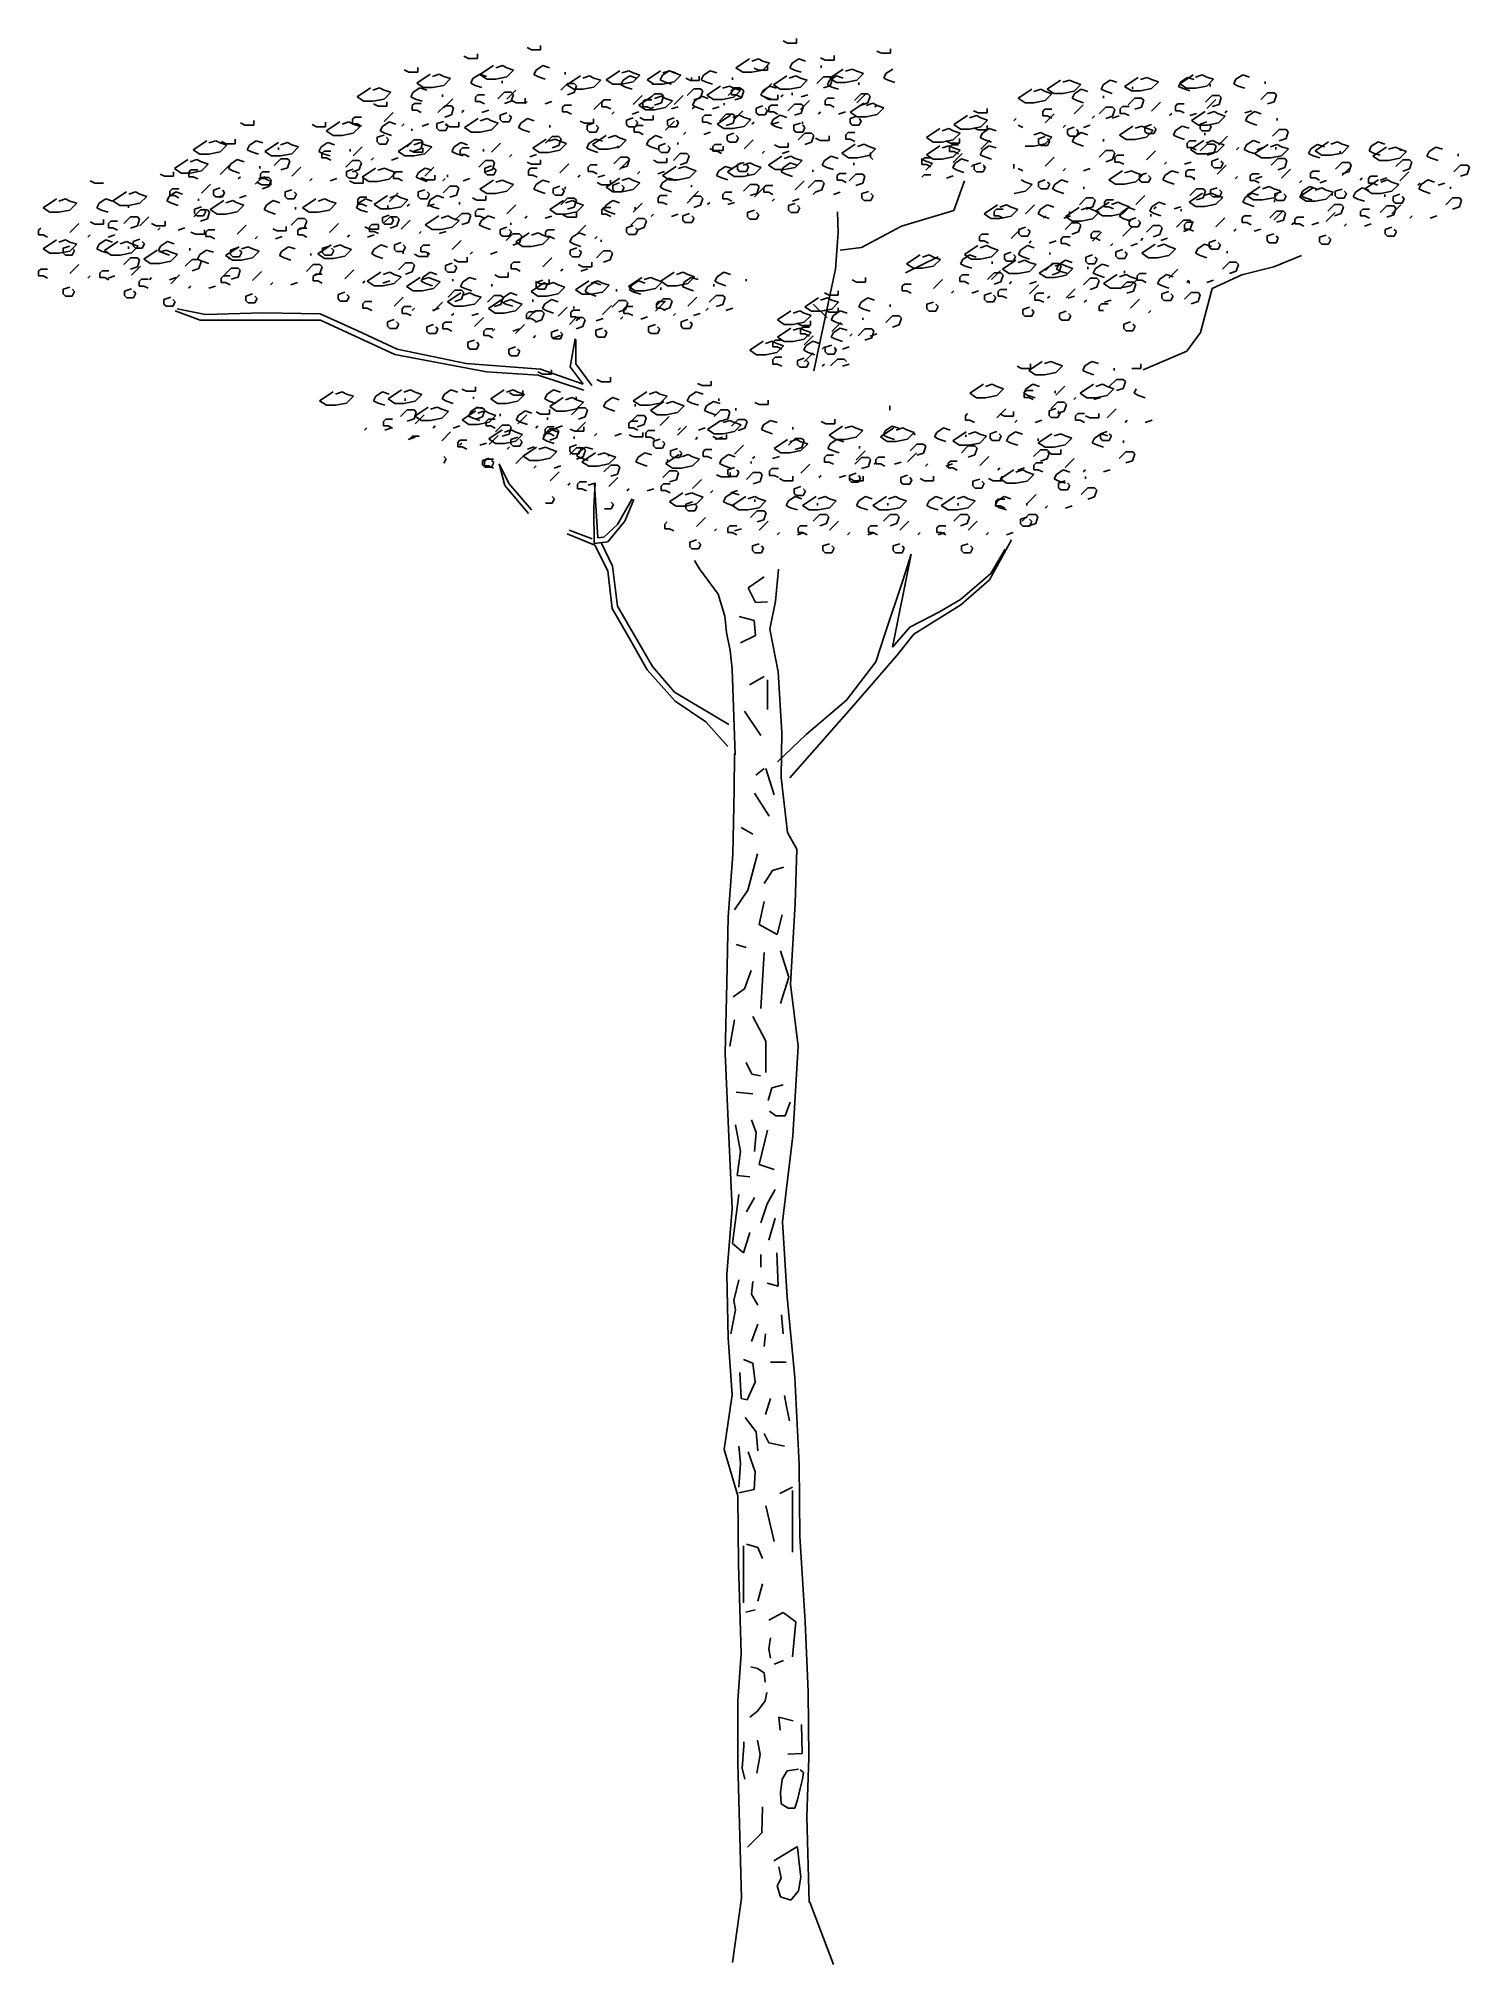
# Model space of a CAD drawing. Extents: x -2.01 to 2.14, y -0.01 to 5.58.
import ezdxf

# ---------------------------------------------------------------- set-up
doc = ezdxf.new("R2010")
doc.units = 0
doc.header["$LTSCALE"] = 25
doc.header["$MEASUREMENT"] = 0
doc.layers.get('0').update_dxf_attribs({"linetype": 'CONTINUOUS'})

msp = doc.modelspace()

# ---------------------------------------------------------------- linework, layer by layer
for p, q in [((-0.7397, 5.5222), (-0.7397, 5.5353)), ((-0.5956, 5.5535), (-0.5826, 5.547)), ((-0.5826, 5.547), (-0.5565, 5.547)), ((-0.5565, 5.547), (-0.5565, 5.56)), ((0.147, 5.5733), (0.16, 5.5668)), ((0.16, 5.5668), (0.1861, 5.5668)), ((0.1861, 5.5668), (0.1861, 5.5799)), ((0.295, 5.5173), (0.295, 5.5303)), ((0.4193, 5.5436), (0.4323, 5.5371)), ((0.4323, 5.5371), (0.4584, 5.5371)), ((0.4584, 5.5371), (0.4584, 5.5501)), ((-0.952, 5.4891), (-0.939, 5.4826)), ((-0.939, 5.4826), (-0.9129, 5.4826)), ((-0.8765, 5.4766), (-0.9156, 5.4505)), ((-0.9129, 5.4826), (-0.9129, 5.4956)), ((-0.8505, 5.4766), (-0.87, 5.4701)), ((-0.8374, 5.4701), (-0.8505, 5.4766)), ((-0.7788, 5.5288), (-0.7657, 5.5222)), ((-0.7657, 5.5222), (-0.7397, 5.5222)), ((-0.7331, 5.4766), (-0.7527, 5.4635)), ((-0.7136, 5.4701), (-0.7331, 5.4766)), ((-0.6934, 5.5013), (-0.7325, 5.4753)), ((-0.7325, 5.4753), (-0.7129, 5.4622)), ((-0.6673, 5.5013), (-0.6868, 5.4948)), ((-0.6543, 5.4948), (-0.6673, 5.5013)), ((-0.6347, 5.4883), (-0.6543, 5.4948)), ((-0.6543, 5.4687), (-0.6347, 5.4883)), ((-0.5695, 5.4883), (-0.576, 5.4753)), ((-0.576, 5.4753), (-0.563, 5.4687)), ((-0.55, 5.5013), (-0.5695, 5.4883)), ((-0.5304, 5.4948), (-0.55, 5.5013)), ((-0.4848, 5.4818), (-0.4848, 5.4753)), ((-0.327, 5.4865), (-0.3661, 5.4604)), ((-0.3009, 5.4865), (-0.3205, 5.48)), ((-0.2879, 5.48), (-0.3009, 5.4865)), ((-0.2683, 5.4734), (-0.2879, 5.48)), ((-0.2082, 5.4865), (-0.2473, 5.4604)), ((-0.1836, 5.4865), (-0.2032, 5.4734)), ((-0.1821, 5.4865), (-0.2017, 5.48)), ((-0.1641, 5.48), (-0.1836, 5.4865)), ((-0.1691, 5.48), (-0.1821, 5.4865)), ((-0.1495, 5.4734), (-0.1691, 5.48)), ((-0.0648, 5.4865), (-0.0844, 5.4734)), ((-0.0453, 5.48), (-0.0648, 5.4865)), ((0.0493, 5.5212), (0.0101, 5.4951)), ((0.0101, 5.4951), (0.0297, 5.482)), ((0.0297, 5.482), (0.0558, 5.482)), ((0.0753, 5.5212), (0.0558, 5.5146)), ((0.0558, 5.482), (0.0884, 5.4885)), ((0.0629, 5.4941), (0.0759, 5.4876)), ((0.0884, 5.5146), (0.0753, 5.5212)), ((0.0759, 5.4876), (0.102, 5.4876)), ((0.1079, 5.5081), (0.0884, 5.5146)), ((0.0884, 5.4885), (0.1079, 5.5081)), ((0.102, 5.4876), (0.102, 5.5006)), ((0.1731, 5.5081), (0.1666, 5.4951)), ((0.1666, 5.4951), (0.1796, 5.4885)), ((0.1926, 5.5212), (0.1731, 5.5081)), ((0.1796, 5.4885), (0.1992, 5.482)), ((0.2122, 5.5146), (0.1926, 5.5212)), ((0.2559, 5.5238), (0.269, 5.5173)), ((0.2578, 5.5016), (0.2578, 5.4951)), ((0.269, 5.5173), (0.295, 5.5173)), ((0.3215, 5.4914), (0.2824, 5.4653)), ((0.3476, 5.4914), (0.3281, 5.4849)), ((0.3606, 5.4849), (0.3476, 5.4914)), ((0.3802, 5.4784), (0.3606, 5.4849)), ((0.3606, 5.4588), (0.3802, 5.4784)), ((0.4454, 5.4784), (0.4389, 5.4653)), ((0.4649, 5.4914), (0.4454, 5.4784)), ((1.3368, 5.4748), (1.2977, 5.4487)), ((1.3629, 5.4748), (1.3433, 5.4682)), ((1.3759, 5.4682), (1.3629, 5.4748)), ((1.4802, 5.4748), (1.4606, 5.4617)), ((1.4997, 5.4682), (1.4802, 5.4748)), ((-1.0498, 5.4369), (-1.0889, 5.4109)), ((-1.0237, 5.4369), (-1.0433, 5.4304)), ((-1.0107, 5.4304), (-1.0237, 5.4369)), ((-0.9912, 5.4239), (-1.0107, 5.4304)), ((-1.0107, 5.4043), (-0.9912, 5.4239)), ((-0.926, 5.4239), (-0.9325, 5.4109)), ((-0.9064, 5.4369), (-0.926, 5.4239)), ((-0.9156, 5.4505), (-0.8961, 5.4374)), ((-0.8869, 5.4304), (-0.9064, 5.4369)), ((-0.8961, 5.4374), (-0.87, 5.4374)), ((-0.87, 5.4374), (-0.8374, 5.444)), ((-0.8179, 5.4635), (-0.8374, 5.4701)), ((-0.8374, 5.444), (-0.8179, 5.4635)), ((-0.7527, 5.4635), (-0.7592, 5.4505)), ((-0.7592, 5.4505), (-0.7462, 5.444)), ((-0.7462, 5.444), (-0.7266, 5.4374)), ((-0.7129, 5.4622), (-0.6868, 5.4622)), ((-0.6868, 5.4622), (-0.6543, 5.4687)), ((-0.681, 5.4048), (-0.6615, 5.4244)), ((-0.668, 5.457), (-0.668, 5.4505)), ((-0.6615, 5.4244), (-0.6419, 5.4244)), ((-0.6282, 5.4296), (-0.6543, 5.4035)), ((-0.6419, 5.4244), (-0.6354, 5.4179)), ((-0.6354, 5.4179), (-0.6419, 5.3983)), ((-0.563, 5.4687), (-0.5435, 5.4622)), ((-0.4978, 5.4296), (-0.4783, 5.4492)), ((-0.4409, 5.4716), (-0.48, 5.4455)), ((-0.48, 5.4455), (-0.4604, 5.4325)), ((-0.4783, 5.4492), (-0.4587, 5.4492)), ((-0.4587, 5.4231), (-0.4783, 5.4166)), ((-0.4604, 5.4325), (-0.4344, 5.4325)), ((-0.4587, 5.4492), (-0.4522, 5.4426)), ((-0.4522, 5.4426), (-0.4587, 5.4231)), ((-0.4148, 5.4716), (-0.4344, 5.4651)), ((-0.4344, 5.4325), (-0.4018, 5.439)), ((-0.4018, 5.4651), (-0.4148, 5.4716)), ((-0.3822, 5.4586), (-0.4018, 5.4651)), ((-0.4018, 5.439), (-0.3822, 5.4586)), ((-0.3661, 5.4604), (-0.3466, 5.4473)), ((-0.3466, 5.4473), (-0.3205, 5.4473)), ((-0.317, 5.4586), (-0.3236, 5.4455)), ((-0.3236, 5.4455), (-0.3105, 5.439)), ((-0.3205, 5.4473), (-0.2879, 5.4539)), ((-0.2975, 5.4716), (-0.317, 5.4586)), ((-0.3105, 5.439), (-0.291, 5.4325)), ((-0.2779, 5.4651), (-0.2975, 5.4716)), ((-0.2879, 5.4539), (-0.2683, 5.4734)), ((-0.2473, 5.4604), (-0.2277, 5.4473)), ((-0.2453, 5.3999), (-0.2258, 5.4194)), ((-0.2323, 5.4521), (-0.2323, 5.4455)), ((-0.2277, 5.4473), (-0.2017, 5.4473)), ((-0.2258, 5.4194), (-0.2062, 5.4194)), ((-0.2032, 5.4734), (-0.2097, 5.4604)), ((-0.2097, 5.4604), (-0.1967, 5.4539)), ((-0.2062, 5.4194), (-0.1997, 5.4129)), ((-0.2017, 5.4473), (-0.1691, 5.4539)), ((-0.1967, 5.4539), (-0.1771, 5.4473)), ((-0.1691, 5.4539), (-0.1495, 5.4734)), ((-0.1352, 5.4644), (-0.1221, 5.4578)), ((-0.1315, 5.4147), (-0.1119, 5.4343)), ((-0.1221, 5.4578), (-0.0961, 5.4578)), ((-0.1184, 5.4669), (-0.1184, 5.4604)), ((-0.1119, 5.4343), (-0.0924, 5.4343)), ((-0.0961, 5.4578), (-0.0961, 5.4709)), ((-0.0924, 5.4343), (-0.0859, 5.4278)), ((-0.0859, 5.4278), (-0.0924, 5.4082)), ((-0.0844, 5.4734), (-0.0909, 5.4604)), ((-0.0909, 5.4604), (-0.0778, 5.4539)), ((-0.0778, 5.4539), (-0.0583, 5.4473)), ((-0.0349, 5.4419), (-0.074, 5.4158)), ((-0.0088, 5.4419), (-0.0284, 5.4354)), ((-0.0127, 5.4147), (0.0069, 5.4343)), ((0.0042, 5.4354), (-0.0088, 5.4419)), ((0.0036, 5.4364), (-0.0029, 5.4298)), ((-0.0029, 5.4298), (-0.0029, 5.4168)), ((0.0004, 5.4669), (0.0004, 5.4604)), ((0.0232, 5.4364), (0.0036, 5.4364)), ((0.0237, 5.4289), (0.0042, 5.4354)), ((0.0042, 5.4093), (0.0237, 5.4289)), ((0.0069, 5.4343), (0.0264, 5.4343)), ((0.0264, 5.4343), (0.033, 5.4278)), ((0.033, 5.4278), (0.0264, 5.4082)), ((0.0889, 5.4289), (0.0824, 5.4158)), ((0.1144, 5.4494), (0.0884, 5.4233)), ((0.1085, 5.4419), (0.0889, 5.4289)), ((0.128, 5.4354), (0.1085, 5.4419)), ((0.1582, 5.4716), (0.1191, 5.4455)), ((0.1191, 5.4455), (0.1386, 5.4325)), ((0.1386, 5.4325), (0.1647, 5.4325)), ((0.1842, 5.4716), (0.1647, 5.4651)), ((0.1647, 5.4325), (0.1973, 5.439)), ((0.1736, 5.4223), (0.1736, 5.4158)), ((0.1973, 5.4651), (0.1842, 5.4716)), ((0.2168, 5.4586), (0.1973, 5.4651)), ((0.1973, 5.439), (0.2168, 5.4586)), ((0.2448, 5.4494), (0.2643, 5.469)), ((0.2643, 5.469), (0.2839, 5.469)), ((0.2839, 5.4429), (0.2643, 5.4364)), ((0.282, 5.4586), (0.2755, 5.4455)), ((0.2755, 5.4455), (0.2885, 5.439)), ((0.3016, 5.4716), (0.282, 5.4586)), ((0.2824, 5.4653), (0.302, 5.4523)), ((0.2839, 5.469), (0.2904, 5.4625)), ((0.2904, 5.4625), (0.2839, 5.4429)), ((0.2885, 5.439), (0.3081, 5.4325)), ((0.3211, 5.4651), (0.3016, 5.4716)), ((0.302, 5.4523), (0.3281, 5.4523)), ((0.3281, 5.4523), (0.3606, 5.4588)), ((0.3537, 5.3999), (0.3732, 5.4194)), ((0.3867, 5.4197), (0.3606, 5.3936)), ((0.3667, 5.4521), (0.3667, 5.4455)), ((0.3732, 5.4194), (0.3928, 5.4194)), ((0.3928, 5.4194), (0.3993, 5.4129)), ((0.4389, 5.4653), (0.4519, 5.4588)), ((0.4519, 5.4588), (0.4714, 5.4523)), ((0.8682, 5.4328), (0.8291, 5.4067)), ((0.8943, 5.4328), (0.8747, 5.4263)), ((0.9073, 5.4263), (0.8943, 5.4328)), ((0.9269, 5.4198), (0.9073, 5.4263)), ((0.9073, 5.4002), (0.9269, 5.4198)), ((0.952, 5.4595), (0.9129, 5.4334)), ((0.9129, 5.4334), (0.9325, 5.4204)), ((0.9325, 5.4204), (0.9586, 5.4204)), ((0.9781, 5.4595), (0.9586, 5.453)), ((0.9586, 5.4204), (0.9911, 5.4269)), ((0.9911, 5.453), (0.9781, 5.4595)), ((0.9921, 5.4198), (0.9855, 5.4067)), ((1.0107, 5.4465), (0.9911, 5.453)), ((0.9911, 5.4269), (1.0107, 5.4465)), ((1.0116, 5.4328), (0.9921, 5.4198)), ((1.0312, 5.4263), (1.0116, 5.4328)), ((1.0759, 5.4465), (1.0694, 5.4334)), ((1.0694, 5.4334), (1.0824, 5.4269)), ((1.0954, 5.4595), (1.0759, 5.4465)), ((1.0824, 5.4269), (1.1019, 5.4204)), ((1.115, 5.453), (1.0954, 5.4595)), ((1.1768, 5.4671), (1.1377, 5.441)), ((1.1377, 5.441), (1.1572, 5.428)), ((1.1572, 5.428), (1.1833, 5.428)), ((1.1606, 5.4399), (1.1606, 5.4334)), ((1.2029, 5.4671), (1.1833, 5.4606)), ((1.1833, 5.428), (1.2159, 5.4345)), ((1.2159, 5.4606), (1.2029, 5.4671)), ((1.2355, 5.4541), (1.2159, 5.4606)), ((1.2159, 5.4345), (1.2355, 5.4541)), ((1.3006, 5.4541), (1.2941, 5.441)), ((1.2941, 5.441), (1.3071, 5.4345)), ((1.2977, 5.4487), (1.3172, 5.4356)), ((1.3202, 5.4671), (1.3006, 5.4541)), ((1.3071, 5.4345), (1.3267, 5.428)), ((1.3172, 5.4356), (1.3433, 5.4356)), ((1.3397, 5.4606), (1.3202, 5.4671)), ((1.3433, 5.4356), (1.3759, 5.4421)), ((1.3955, 5.4617), (1.3759, 5.4682)), ((1.3759, 5.4421), (1.3955, 5.4617)), ((1.3854, 5.4476), (1.3854, 5.441)), ((1.4606, 5.4617), (1.4541, 5.4487)), ((1.4541, 5.4487), (1.4671, 5.4421)), ((1.4671, 5.4421), (1.4867, 5.4356)), ((1.5323, 5.403), (1.5519, 5.4226)), ((1.5454, 5.4552), (1.5454, 5.4487)), ((1.5519, 5.4226), (1.5714, 5.4226)), ((1.5714, 5.4226), (1.5779, 5.4161)), ((-1.0889, 5.4109), (-1.0694, 5.3978)), ((-1.0694, 5.3978), (-1.0433, 5.3978)), ((-1.0433, 5.3978), (-1.0107, 5.4043)), ((-1.0412, 5.39), (-1.0281, 5.3835)), ((-1.0281, 5.3835), (-1.0021, 5.3835)), ((-0.9846, 5.3652), (-1.0107, 5.3391)), ((-1.0021, 5.3835), (-1.0021, 5.3966)), ((-0.9325, 5.4109), (-0.9195, 5.4043)), ((-0.9222, 5.3918), (-0.9287, 5.3853)), ((-0.9287, 5.3853), (-0.9287, 5.3722)), ((-0.9287, 5.3722), (-0.9156, 5.3722)), ((-0.9026, 5.3918), (-0.9222, 5.3918)), ((-0.9195, 5.4043), (-0.8999, 5.3978)), ((-0.9156, 5.3722), (-0.9026, 5.3657)), ((-0.8543, 5.3652), (-0.8347, 5.3848)), ((-0.8413, 5.4174), (-0.8413, 5.4109)), ((-0.8114, 5.4048), (-0.8374, 5.3787)), ((-0.8347, 5.3848), (-0.8152, 5.3848)), ((-0.8152, 5.3848), (-0.8087, 5.3782)), ((-0.8087, 5.3782), (-0.8152, 5.3587)), ((-0.7788, 5.3722), (-0.7853, 5.3657)), ((-0.739, 5.4166), (-0.7455, 5.41)), ((-0.7455, 5.41), (-0.7455, 5.397)), ((-0.7455, 5.397), (-0.7325, 5.397)), ((-0.7194, 5.4166), (-0.739, 5.4166)), ((-0.7325, 5.397), (-0.7194, 5.3905)), ((-0.7266, 5.3657), (-0.7071, 5.3722)), ((-0.6543, 5.3644), (-0.6738, 5.3578)), ((-0.6419, 5.3983), (-0.6615, 5.3918)), ((-0.6402, 5.4), (-0.6271, 5.3934)), ((-0.6271, 5.3934), (-0.601, 5.3934)), ((-0.5956, 5.397), (-0.6021, 5.3905)), ((-0.601, 5.3934), (-0.601, 5.4065)), ((-0.5435, 5.3905), (-0.5239, 5.397)), ((-0.4865, 5.3868), (-0.493, 5.3803)), ((-0.493, 5.3803), (-0.493, 5.3673)), ((-0.493, 5.3673), (-0.48, 5.3673)), ((-0.4669, 5.3868), (-0.4865, 5.3868)), ((-0.48, 5.3673), (-0.4669, 5.3607)), ((-0.3757, 5.3999), (-0.4018, 5.3738)), ((-0.3726, 5.4017), (-0.3791, 5.3952)), ((-0.3791, 5.3952), (-0.3791, 5.3821)), ((-0.3791, 5.3821), (-0.3661, 5.3821)), ((-0.3531, 5.4017), (-0.3726, 5.4017)), ((-0.3661, 5.3821), (-0.3531, 5.3756)), ((-0.3431, 5.3673), (-0.3496, 5.3607)), ((-0.291, 5.3607), (-0.2714, 5.3673)), ((-0.2618, 5.4147), (-0.2879, 5.3886)), ((-0.2329, 5.4122), (-0.272, 5.3861)), ((-0.272, 5.3861), (-0.2525, 5.373)), ((-0.2538, 5.4017), (-0.2603, 5.3952)), ((-0.2603, 5.3952), (-0.2603, 5.3821)), ((-0.2603, 5.3821), (-0.2473, 5.3821)), ((-0.2343, 5.4017), (-0.2538, 5.4017)), ((-0.2525, 5.373), (-0.2264, 5.373)), ((-0.2473, 5.3821), (-0.2343, 5.3756)), ((-0.2292, 5.3821), (-0.2358, 5.3756)), ((-0.2069, 5.4122), (-0.2264, 5.4057)), ((-0.2264, 5.373), (-0.1938, 5.3796)), ((-0.2062, 5.3934), (-0.2258, 5.3868)), ((-0.1938, 5.4057), (-0.2069, 5.4122)), ((-0.1997, 5.4129), (-0.2062, 5.3934)), ((-0.1743, 5.3991), (-0.1938, 5.4057)), ((-0.1938, 5.3796), (-0.1743, 5.3991)), ((-0.1771, 5.3756), (-0.1576, 5.3821)), ((-0.143, 5.4147), (-0.1691, 5.3886)), ((-0.1104, 5.3821), (-0.1169, 5.3756)), ((-0.1091, 5.3991), (-0.1156, 5.3861)), ((-0.1156, 5.3861), (-0.1026, 5.3796)), ((-0.0924, 5.4082), (-0.1119, 5.4017)), ((-0.0896, 5.4122), (-0.1091, 5.3991)), ((-0.1026, 5.3796), (-0.083, 5.373)), ((-0.07, 5.4057), (-0.0896, 5.4122)), ((-0.074, 5.4158), (-0.0545, 5.4028)), ((-0.0583, 5.3756), (-0.0387, 5.3821)), ((-0.0545, 5.4028), (-0.0284, 5.4028)), ((-0.0284, 5.4028), (0.0042, 5.4093)), ((-0.0244, 5.3926), (-0.0244, 5.3861)), ((-0.0029, 5.4168), (0.0101, 5.4168)), ((0.0303, 5.3702), (0.0042, 5.3441)), ((0.0264, 5.4082), (0.0069, 5.4017)), ((0.0101, 5.4168), (0.0232, 5.4103)), ((0.0884, 5.3842), (0.0688, 5.3777)), ((0.0688, 5.3777), (0.0688, 5.3646)), ((0.0688, 5.3646), (0.0753, 5.3581)), ((0.0824, 5.4158), (0.0954, 5.4093)), ((0.0926, 5.4099), (0.1056, 5.4033)), ((0.1014, 5.3711), (0.0949, 5.3777)), ((0.0949, 5.3581), (0.1014, 5.3711)), ((0.0954, 5.4093), (0.115, 5.4028)), ((0.1056, 5.4033), (0.1317, 5.4033)), ((0.1125, 5.3868), (0.106, 5.3803)), ((0.106, 5.3803), (0.106, 5.3673)), ((0.106, 5.3673), (0.1191, 5.3673)), ((0.1321, 5.3868), (0.1125, 5.3868)), ((0.1191, 5.3673), (0.1321, 5.3607)), ((0.1317, 5.4033), (0.1317, 5.4164)), ((0.147, 5.4168), (0.1405, 5.4103)), ((0.1606, 5.3702), (0.1802, 5.3897)), ((0.1802, 5.3897), (0.1997, 5.3897)), ((0.1997, 5.3636), (0.1802, 5.3571)), ((0.2233, 5.3999), (0.1973, 5.3738)), ((0.1992, 5.4103), (0.2187, 5.4168)), ((0.1997, 5.3897), (0.2062, 5.3832)), ((0.2062, 5.3832), (0.1997, 5.3636)), ((0.2559, 5.3673), (0.2494, 5.3607)), ((0.2759, 5.4066), (0.2694, 5.4001)), ((0.2694, 5.4001), (0.2694, 5.3871)), ((0.2694, 5.3871), (0.2824, 5.3871)), ((0.2955, 5.4066), (0.2759, 5.4066)), ((0.2824, 5.3871), (0.2955, 5.3806)), ((0.3081, 5.3607), (0.3276, 5.3673)), ((0.3809, 5.3924), (0.3418, 5.3663)), ((0.3418, 5.3663), (0.3614, 5.3532)), ((0.3928, 5.3934), (0.3732, 5.3868)), ((0.407, 5.3924), (0.3875, 5.3858)), ((0.3993, 5.4129), (0.3928, 5.3934)), ((0.4201, 5.3858), (0.407, 5.3924)), ((0.4193, 5.3871), (0.4128, 5.3806)), ((0.4396, 5.3793), (0.4201, 5.3858)), ((0.4201, 5.3597), (0.4396, 5.3793)), ((0.6993, 5.3706), (0.7124, 5.3641)), ((0.7124, 5.3641), (0.7384, 5.3641)), ((0.7384, 5.3641), (0.7384, 5.3772)), ((0.8291, 5.4067), (0.8487, 5.3937)), ((0.8487, 5.3937), (0.8747, 5.3937)), ((0.8747, 5.3937), (0.9073, 5.4002)), ((0.9064, 5.3747), (0.8999, 5.3682)), ((0.8999, 5.3682), (0.8999, 5.3552)), ((0.926, 5.3747), (0.9064, 5.3747)), ((0.9855, 5.4067), (0.9986, 5.4002)), ((1.0172, 5.3878), (0.9911, 5.3617)), ((0.9986, 5.4002), (1.0181, 5.3937)), ((1.0638, 5.3611), (1.0833, 5.3806)), ((1.0768, 5.4133), (1.0768, 5.4067)), ((1.0833, 5.3806), (1.1029, 5.3806)), ((1.1029, 5.3806), (1.1094, 5.3741)), ((1.1094, 5.3741), (1.1029, 5.3546)), ((1.1312, 5.3823), (1.1247, 5.3758)), ((1.1247, 5.3758), (1.1247, 5.3628)), ((1.1247, 5.3628), (1.1377, 5.3628)), ((1.1507, 5.3823), (1.1312, 5.3823)), ((1.1377, 5.3628), (1.1507, 5.3563)), ((1.1476, 5.3878), (1.1671, 5.4073)), ((1.1671, 5.4073), (1.1867, 5.4073)), ((1.1867, 5.3812), (1.1671, 5.3747)), ((1.1867, 5.4073), (1.1932, 5.4008)), ((1.1932, 5.4008), (1.1867, 5.3812)), ((1.242, 5.3954), (1.2159, 5.3693)), ((1.2746, 5.3628), (1.268, 5.3563)), ((1.2912, 5.39), (1.2847, 5.3834)), ((1.2847, 5.3834), (1.2847, 5.3704)), ((1.2847, 5.3704), (1.2977, 5.3704)), ((1.3107, 5.39), (1.2912, 5.39)), ((1.2977, 5.3704), (1.3107, 5.3639)), ((1.3267, 5.3563), (1.3463, 5.3628)), ((1.3711, 5.368), (1.332, 5.3419)), ((1.3723, 5.3954), (1.3919, 5.415)), ((1.402, 5.403), (1.3759, 5.3769)), ((1.3972, 5.368), (1.3776, 5.3615)), ((1.3919, 5.415), (1.4114, 5.415)), ((1.4114, 5.3889), (1.3919, 5.3823)), ((1.4102, 5.3615), (1.3972, 5.368)), ((1.4114, 5.415), (1.4179, 5.4084)), ((1.4179, 5.4084), (1.4114, 5.3889)), ((1.4346, 5.3704), (1.428, 5.3639)), ((1.4867, 5.3639), (1.5063, 5.3704)), ((1.5145, 5.368), (1.4949, 5.355)), ((1.534, 5.3615), (1.5145, 5.368)), ((1.5714, 5.3965), (1.5519, 5.39)), ((1.5779, 5.4161), (1.5714, 5.3965)), ((-1.4273, 5.3356), (-1.4143, 5.329)), ((-1.4143, 5.329), (-1.3882, 5.329)), ((-1.3882, 5.329), (-1.3882, 5.3421)), ((-1.2194, 5.3306), (-1.2063, 5.3241)), ((-1.2063, 5.3241), (-1.1803, 5.3241)), ((-1.1803, 5.3241), (-1.1803, 5.3371)), ((-1.1389, 5.3379), (-1.178, 5.3118)), ((-1.178, 5.3118), (-1.1585, 5.2987)), ((-1.1129, 5.3379), (-1.1324, 5.3313)), ((-1.0998, 5.3313), (-1.1129, 5.3379)), ((-1.0954, 5.3522), (-1.1019, 5.3456)), ((-1.1019, 5.3456), (-1.1019, 5.3326)), ((-1.1019, 5.3326), (-1.0889, 5.3326)), ((-1.0803, 5.3248), (-1.0998, 5.3313)), ((-1.0998, 5.3053), (-1.0803, 5.3248)), ((-1.0759, 5.3522), (-1.0954, 5.3522)), ((-1.0889, 5.3326), (-1.0759, 5.3261)), ((-1.0151, 5.3248), (-1.0216, 5.3118)), ((-1.0216, 5.3118), (-1.0086, 5.3053)), ((-0.9955, 5.3379), (-1.0151, 5.3248)), ((-0.976, 5.3313), (-0.9955, 5.3379)), ((-0.952, 5.3326), (-0.9586, 5.3261)), ((-0.9304, 5.3183), (-0.9304, 5.3118)), ((-0.8999, 5.3261), (-0.8804, 5.3326)), ((-0.8374, 5.3396), (-0.857, 5.3331)), ((-0.857, 5.3331), (-0.857, 5.32)), ((-0.857, 5.32), (-0.8505, 5.3135)), ((-0.8505, 5.3135), (-0.8374, 5.3135)), ((-0.8374, 5.3135), (-0.8309, 5.3135)), ((-0.8152, 5.3587), (-0.8347, 5.3522)), ((-0.8332, 5.3306), (-0.8202, 5.3241)), ((-0.8244, 5.3266), (-0.8309, 5.3331)), ((-0.8309, 5.3135), (-0.8244, 5.3266)), ((-0.8202, 5.3241), (-0.7941, 5.3241)), ((-0.7941, 5.3241), (-0.7941, 5.3371)), ((-0.7379, 5.3478), (-0.777, 5.3217)), ((-0.777, 5.3217), (-0.7575, 5.3086)), ((-0.7575, 5.3086), (-0.7314, 5.3086)), ((-0.7118, 5.3478), (-0.7314, 5.3413)), ((-0.7314, 5.3086), (-0.6988, 5.3152)), ((-0.6988, 5.3413), (-0.7118, 5.3478)), ((-0.6793, 5.3347), (-0.6988, 5.3413)), ((-0.6988, 5.3152), (-0.6793, 5.3347)), ((-0.6738, 5.3578), (-0.6738, 5.3448)), ((-0.6738, 5.3448), (-0.6673, 5.3383)), ((-0.6673, 5.3383), (-0.6543, 5.3383)), ((-0.6543, 5.3383), (-0.6477, 5.3383)), ((-0.6412, 5.3513), (-0.6477, 5.3578)), ((-0.6477, 5.3383), (-0.6412, 5.3513)), ((-0.6141, 5.3347), (-0.6206, 5.3217)), ((-0.6206, 5.3217), (-0.6076, 5.3152)), ((-0.5945, 5.3478), (-0.6141, 5.3347)), ((-0.6076, 5.3152), (-0.588, 5.3086)), ((-0.575, 5.3413), (-0.5945, 5.3478)), ((-0.5294, 5.3282), (-0.5294, 5.3217)), ((-0.4421, 5.3405), (-0.4291, 5.334)), ((-0.4291, 5.334), (-0.403, 5.334)), ((-0.4018, 5.3346), (-0.4213, 5.3281)), ((-0.4213, 5.3281), (-0.4213, 5.3151)), ((-0.4213, 5.3151), (-0.4148, 5.3086)), ((-0.4148, 5.3086), (-0.4018, 5.3086)), ((-0.403, 5.334), (-0.403, 5.347)), ((-0.4018, 5.3086), (-0.3952, 5.3086)), ((-0.3887, 5.3216), (-0.3952, 5.3281)), ((-0.3952, 5.3086), (-0.3887, 5.3216)), ((-0.2879, 5.3495), (-0.3075, 5.343)), ((-0.3075, 5.343), (-0.3075, 5.3299)), ((-0.3075, 5.3299), (-0.3009, 5.3234)), ((-0.3009, 5.3234), (-0.2879, 5.3234)), ((-0.2879, 5.3234), (-0.2814, 5.3234)), ((-0.2786, 5.3274), (-0.2851, 5.3209)), ((-0.2851, 5.3209), (-0.2851, 5.3078)), ((-0.2851, 5.3078), (-0.272, 5.3078)), ((-0.2749, 5.3365), (-0.2814, 5.343)), ((-0.2814, 5.3234), (-0.2749, 5.3365)), ((-0.259, 5.3274), (-0.2786, 5.3274)), ((-0.272, 5.3078), (-0.259, 5.3013)), ((-0.2688, 5.3504), (-0.2558, 5.3439)), ((-0.2558, 5.3439), (-0.2297, 5.3439)), ((-0.2297, 5.3439), (-0.2297, 5.3569)), ((-0.1678, 5.3404), (-0.1938, 5.3143)), ((-0.1691, 5.3495), (-0.1886, 5.343)), ((-0.1886, 5.343), (-0.1886, 5.3299)), ((-0.1886, 5.3299), (-0.1821, 5.3234)), ((-0.1821, 5.3234), (-0.1691, 5.3234)), ((-0.1691, 5.3234), (-0.1626, 5.3234)), ((-0.156, 5.3365), (-0.1626, 5.343)), ((-0.1626, 5.3234), (-0.156, 5.3365)), ((-0.1352, 5.3078), (-0.1417, 5.3013)), ((-0.0805, 5.3571), (-0.087, 5.3506)), ((-0.087, 5.3506), (-0.087, 5.3375)), ((-0.087, 5.3375), (-0.074, 5.3375)), ((-0.083, 5.3013), (-0.0635, 5.3078)), ((-0.061, 5.3571), (-0.0805, 5.3571)), ((-0.074, 5.3375), (-0.061, 5.331)), ((-0.0052, 5.3577), (-0.0443, 5.3316)), ((-0.0443, 5.3316), (-0.0248, 5.3185)), ((-0.0374, 5.3404), (-0.0179, 5.36)), ((-0.0248, 5.3185), (0.0013, 5.3185)), ((-0.0179, 5.36), (0.0017, 5.36)), ((0.0017, 5.3339), (-0.0179, 5.3274)), ((0.0209, 5.3577), (0.0013, 5.3512)), ((0.0013, 5.3185), (0.0339, 5.3251)), ((0.0017, 5.36), (0.0082, 5.3535)), ((0.0082, 5.3535), (0.0017, 5.3339)), ((0.0339, 5.3512), (0.0209, 5.3577)), ((0.0535, 5.3446), (0.0339, 5.3512)), ((0.0339, 5.3251), (0.0535, 5.3446)), ((0.0629, 5.3375), (0.0563, 5.331)), ((0.0753, 5.3581), (0.0884, 5.3581)), ((0.0884, 5.3581), (0.0949, 5.3581)), ((0.1186, 5.3446), (0.1121, 5.3316)), ((0.1121, 5.3316), (0.1251, 5.3251)), ((0.115, 5.331), (0.1345, 5.3375)), ((0.1382, 5.3577), (0.1186, 5.3446)), ((0.1251, 5.3251), (0.1447, 5.3185)), ((0.1577, 5.3512), (0.1382, 5.3577)), ((0.1973, 5.3346), (0.1777, 5.3281)), ((0.1777, 5.3281), (0.1777, 5.3151)), ((0.1777, 5.3151), (0.1842, 5.3086)), ((0.1842, 5.3086), (0.1973, 5.3086)), ((0.1973, 5.3086), (0.2038, 5.3086)), ((0.2034, 5.3381), (0.2034, 5.3316)), ((0.2103, 5.3216), (0.2038, 5.3281)), ((0.2038, 5.3086), (0.2103, 5.3216)), ((0.3353, 5.3076), (0.3288, 5.301)), ((0.3549, 5.3076), (0.3353, 5.3076)), ((0.3606, 5.3545), (0.3411, 5.3479)), ((0.3411, 5.3479), (0.3411, 5.3349)), ((0.3411, 5.3349), (0.3476, 5.3284)), ((0.3476, 5.3284), (0.3606, 5.3284)), ((0.3606, 5.3284), (0.3672, 5.3284)), ((0.3614, 5.3532), (0.3875, 5.3532)), ((0.3737, 5.3414), (0.3672, 5.3479)), ((0.3672, 5.3284), (0.3737, 5.3414)), ((0.3875, 5.3532), (0.4201, 5.3597)), ((0.6016, 5.3185), (0.5625, 5.2924)), ((0.6276, 5.3185), (0.6081, 5.3119)), ((0.6407, 5.3119), (0.6276, 5.3185)), ((0.6602, 5.3054), (0.6407, 5.3119)), ((0.6816, 5.3566), (0.6425, 5.3305)), ((0.6425, 5.3305), (0.662, 5.3174)), ((0.662, 5.3174), (0.6881, 5.3174)), ((0.7076, 5.3566), (0.6881, 5.3501)), ((0.6881, 5.3174), (0.7207, 5.324)), ((0.6993, 5.3211), (0.7124, 5.3146)), ((0.7207, 5.3501), (0.7076, 5.3566)), ((0.7124, 5.3146), (0.7384, 5.3146)), ((0.7402, 5.3435), (0.7207, 5.3501)), ((0.7207, 5.324), (0.7402, 5.3435)), ((0.7449, 5.3185), (0.7254, 5.3054)), ((0.7384, 5.3146), (0.7384, 5.3276)), ((0.7645, 5.3119), (0.7449, 5.3185)), ((0.8226, 5.348), (0.8161, 5.3415)), ((0.8291, 5.3285), (0.8422, 5.3219)), ((0.8943, 5.307), (0.8747, 5.3005)), ((0.9073, 5.3005), (0.8943, 5.307)), ((0.8999, 5.3552), (0.9129, 5.3552)), ((0.9334, 5.3611), (0.9073, 5.335)), ((0.9129, 5.3552), (0.926, 5.3486)), ((0.966, 5.3285), (0.9595, 5.3219)), ((0.9911, 5.3225), (0.9716, 5.316)), ((0.9716, 5.316), (0.9716, 5.303)), ((1.0116, 5.307), (0.9921, 5.294)), ((1.0042, 5.3095), (0.9977, 5.316)), ((0.9977, 5.2965), (1.0042, 5.3095)), ((1.0312, 5.3005), (1.0116, 5.307)), ((1.0181, 5.3219), (1.0377, 5.3285)), ((1.0498, 5.3552), (1.0433, 5.3486)), ((1.1029, 5.3546), (1.0833, 5.348)), ((1.1019, 5.3486), (1.1215, 5.3552)), ((1.1616, 5.3261), (1.1225, 5.3)), ((1.1876, 5.3261), (1.1681, 5.3196)), ((1.2007, 5.3196), (1.1876, 5.3261)), ((1.2159, 5.3302), (1.1964, 5.3236)), ((1.1964, 5.3236), (1.1964, 5.3106)), ((1.1964, 5.3106), (1.2029, 5.3041)), ((1.2202, 5.313), (1.2007, 5.3196)), ((1.2007, 5.2935), (1.2202, 5.313)), ((1.2289, 5.3171), (1.2224, 5.3236)), ((1.2224, 5.3041), (1.2289, 5.3171)), ((1.2854, 5.313), (1.2789, 5.3)), ((1.3049, 5.3261), (1.2854, 5.313)), ((1.3245, 5.3196), (1.3049, 5.3261)), ((1.332, 5.3419), (1.3515, 5.3289)), ((1.3515, 5.3289), (1.3776, 5.3289)), ((1.3759, 5.3378), (1.3564, 5.3313)), ((1.3564, 5.3313), (1.3564, 5.3182)), ((1.3564, 5.3182), (1.3629, 5.3117)), ((1.3629, 5.3117), (1.3759, 5.3117)), ((1.3701, 5.3065), (1.3701, 5.3)), ((1.3759, 5.3117), (1.3824, 5.3117)), ((1.3776, 5.3289), (1.4102, 5.3354)), ((1.3889, 5.3247), (1.3824, 5.3313)), ((1.3824, 5.3117), (1.3889, 5.3247)), ((1.4297, 5.355), (1.4102, 5.3615)), ((1.4102, 5.3354), (1.4297, 5.355)), ((1.4949, 5.355), (1.4884, 5.3419)), ((1.4884, 5.3419), (1.5014, 5.3354)), ((1.5014, 5.3354), (1.521, 5.3289)), ((1.5666, 5.2963), (1.5862, 5.3158)), ((1.5796, 5.3485), (1.5796, 5.3419)), ((1.5862, 5.3158), (1.6057, 5.3158)), ((1.6057, 5.3158), (1.6122, 5.3093)), ((1.6122, 5.3093), (1.6057, 5.2897)), ((-1.5251, 5.2834), (-1.5642, 5.2573)), ((-1.5642, 5.2573), (-1.5446, 5.2442)), ((-1.499, 5.2834), (-1.5186, 5.2769)), ((-1.5186, 5.2442), (-1.486, 5.2508)), ((-1.486, 5.2769), (-1.499, 5.2834)), ((-1.4664, 5.2703), (-1.486, 5.2769)), ((-1.486, 5.2508), (-1.4664, 5.2703)), ((-1.4818, 5.2811), (-1.4687, 5.2745)), ((-1.4687, 5.2745), (-1.4427, 5.2745)), ((-1.4427, 5.2745), (-1.4427, 5.2876)), ((-1.4012, 5.2703), (-1.4078, 5.2573)), ((-1.4078, 5.2573), (-1.3947, 5.2508)), ((-1.3817, 5.2834), (-1.4012, 5.2703)), ((-1.3947, 5.2508), (-1.3752, 5.2442)), ((-1.3621, 5.2769), (-1.3817, 5.2834)), ((-1.3171, 5.2784), (-1.3563, 5.2523)), ((-1.3563, 5.2523), (-1.3367, 5.2393)), ((-1.3165, 5.2638), (-1.3165, 5.2573)), ((-1.2911, 5.2784), (-1.3106, 5.2719)), ((-1.278, 5.2719), (-1.2911, 5.2784)), ((-1.2585, 5.2654), (-1.278, 5.2719)), ((-1.278, 5.2458), (-1.2585, 5.2654)), ((-1.1933, 5.2654), (-1.1998, 5.2523)), ((-1.1998, 5.2523), (-1.1868, 5.2458)), ((-1.1738, 5.2784), (-1.1933, 5.2654)), ((-1.1845, 5.2531), (-1.1911, 5.2466)), ((-1.165, 5.2531), (-1.1845, 5.2531)), ((-1.1542, 5.2719), (-1.1738, 5.2784)), ((-1.1585, 5.2987), (-1.1324, 5.2987)), ((-1.1324, 5.2987), (-1.0998, 5.3053)), ((-1.1086, 5.2589), (-1.1086, 5.2523)), ((-1.0737, 5.2661), (-1.0998, 5.24)), ((-1.0107, 5.3), (-1.0303, 5.2935)), ((-1.0303, 5.2935), (-1.0303, 5.2804)), ((-1.0303, 5.2804), (-1.0237, 5.2739)), ((-1.0237, 5.2739), (-1.0107, 5.2739)), ((-1.0107, 5.2739), (-1.0042, 5.2739)), ((-1.0086, 5.3053), (-0.989, 5.2987)), ((-0.9977, 5.2869), (-1.0042, 5.2935)), ((-1.0042, 5.2739), (-0.9977, 5.2869)), ((-0.931, 5.2784), (-0.9701, 5.2523)), ((-0.9701, 5.2523), (-0.9505, 5.2393)), ((-0.9434, 5.2661), (-0.9238, 5.2857)), ((-0.9372, 5.2563), (-0.9242, 5.2498)), ((-0.9049, 5.2784), (-0.9245, 5.2719)), ((-0.9238, 5.2857), (-0.9043, 5.2857)), ((-0.9043, 5.2596), (-0.9238, 5.2531)), ((-0.8919, 5.2719), (-0.9049, 5.2784)), ((-0.9043, 5.2857), (-0.8978, 5.2792)), ((-0.8978, 5.2792), (-0.9043, 5.2596)), ((-0.8981, 5.2498), (-0.8981, 5.2628)), ((-0.8723, 5.2654), (-0.8919, 5.2719)), ((-0.8919, 5.2458), (-0.8723, 5.2654)), ((-0.8072, 5.2654), (-0.8137, 5.2523)), ((-0.8137, 5.2523), (-0.8006, 5.2458)), ((-0.7876, 5.2784), (-0.8072, 5.2654)), ((-0.7835, 5.263), (-0.7901, 5.2565)), ((-0.7901, 5.2565), (-0.7901, 5.2434)), ((-0.7681, 5.2719), (-0.7876, 5.2784)), ((-0.764, 5.263), (-0.7835, 5.263)), ((-0.7224, 5.2589), (-0.7224, 5.2523)), ((-0.6727, 5.276), (-0.6988, 5.2499)), ((-0.5399, 5.2883), (-0.579, 5.2622)), ((-0.579, 5.2622), (-0.5594, 5.2492)), ((-0.5424, 5.276), (-0.5228, 5.2956)), ((-0.5138, 5.2883), (-0.5334, 5.2818)), ((-0.5334, 5.2492), (-0.5008, 5.2557)), ((-0.5228, 5.2956), (-0.5033, 5.2956)), ((-0.5033, 5.2695), (-0.5228, 5.263)), ((-0.5008, 5.2818), (-0.5138, 5.2883)), ((-0.5033, 5.2956), (-0.4968, 5.2891)), ((-0.4968, 5.2891), (-0.5033, 5.2695)), ((-0.4812, 5.2753), (-0.5008, 5.2818)), ((-0.5008, 5.2557), (-0.4812, 5.2753)), ((-0.4161, 5.2753), (-0.4226, 5.2622)), ((-0.4226, 5.2622), (-0.4095, 5.2557)), ((-0.3965, 5.2883), (-0.4161, 5.2753)), ((-0.4095, 5.2557), (-0.39, 5.2492)), ((-0.3666, 5.2982), (-0.4057, 5.2721)), ((-0.4057, 5.2721), (-0.3862, 5.2591)), ((-0.3769, 5.2818), (-0.3965, 5.2883)), ((-0.3862, 5.2591), (-0.3601, 5.2591)), ((-0.3405, 5.2982), (-0.3601, 5.2917)), ((-0.3601, 5.2591), (-0.3275, 5.2656)), ((-0.3275, 5.2917), (-0.3405, 5.2982)), ((-0.3313, 5.2688), (-0.3313, 5.2622)), ((-0.308, 5.2852), (-0.3275, 5.2917)), ((-0.3275, 5.2656), (-0.308, 5.2852)), ((-0.2428, 5.2852), (-0.2493, 5.2721)), ((-0.2493, 5.2721), (-0.2363, 5.2656)), ((-0.2232, 5.2982), (-0.2428, 5.2852)), ((-0.2363, 5.2656), (-0.2167, 5.2591)), ((-0.2037, 5.2917), (-0.2232, 5.2982)), ((-0.1938, 5.2752), (-0.2134, 5.2687)), ((-0.2134, 5.2687), (-0.2134, 5.2556)), ((-0.2134, 5.2556), (-0.2069, 5.2491)), ((-0.1808, 5.2622), (-0.1873, 5.2687)), ((-0.1873, 5.2491), (-0.1808, 5.2622)), ((-0.1581, 5.2787), (-0.1581, 5.2721)), ((-0.0659, 5.2612), (-0.0528, 5.2547)), ((-0.0508, 5.2729), (-0.0573, 5.2664)), ((-0.0573, 5.2664), (-0.0573, 5.2533)), ((-0.0573, 5.2533), (-0.0443, 5.2533)), ((-0.0528, 5.2547), (-0.0268, 5.2547)), ((-0.0313, 5.2729), (-0.0508, 5.2729)), ((-0.0443, 5.2533), (-0.0313, 5.2468)), ((-0.0268, 5.2547), (-0.0268, 5.2678)), ((0.0042, 5.3049), (-0.0154, 5.2984)), ((-0.0154, 5.2984), (-0.0154, 5.2854)), ((-0.0154, 5.2854), (-0.0088, 5.2788)), ((-0.0088, 5.2788), (0.0042, 5.2788)), ((0.0042, 5.2788), (0.0107, 5.2788)), ((0.0172, 5.2919), (0.0107, 5.2984)), ((0.0107, 5.2788), (0.0172, 5.2919)), ((0.06, 5.2859), (0.0339, 5.2598)), ((0.0926, 5.2533), (0.086, 5.2468)), ((0.1223, 5.2712), (0.1353, 5.2646)), ((0.1353, 5.2646), (0.1614, 5.2646)), ((0.1447, 5.2468), (0.1642, 5.2533)), ((0.1614, 5.2646), (0.1614, 5.2777)), ((0.1903, 5.2859), (0.2099, 5.3055)), ((0.2099, 5.3055), (0.2294, 5.3055)), ((0.2294, 5.2794), (0.2099, 5.2729)), ((0.2294, 5.3055), (0.2359, 5.299)), ((0.2359, 5.299), (0.2294, 5.2794)), ((0.2411, 5.291), (0.2541, 5.2845)), ((0.2541, 5.2845), (0.2802, 5.2845)), ((0.2802, 5.2845), (0.2802, 5.2975)), ((0.3562, 5.2735), (0.3171, 5.2474)), ((0.3288, 5.301), (0.3288, 5.288)), ((0.3288, 5.288), (0.3418, 5.288)), ((0.3418, 5.288), (0.3549, 5.2815)), ((0.3823, 5.2735), (0.3627, 5.2669)), ((0.3953, 5.2669), (0.3823, 5.2735)), ((0.4149, 5.2604), (0.3953, 5.2669)), ((0.3953, 5.2409), (0.4149, 5.2604)), ((0.5625, 5.2924), (0.582, 5.2793)), ((0.6016, 5.2689), (0.5625, 5.2428)), ((0.582, 5.2793), (0.6081, 5.2793)), ((0.6081, 5.2793), (0.6407, 5.2858)), ((0.6276, 5.2689), (0.6081, 5.2624)), ((0.6193, 5.283), (0.6324, 5.2764)), ((0.6407, 5.2624), (0.6276, 5.2689)), ((0.6359, 5.2718), (0.6294, 5.2653)), ((0.6294, 5.2653), (0.6294, 5.2522)), ((0.6294, 5.2522), (0.6425, 5.2522)), ((0.6324, 5.2764), (0.6584, 5.2764)), ((0.6555, 5.2718), (0.6359, 5.2718)), ((0.6407, 5.2858), (0.6602, 5.3054)), ((0.6602, 5.2559), (0.6407, 5.2624)), ((0.6407, 5.2363), (0.6602, 5.2559)), ((0.6425, 5.2522), (0.6555, 5.2457)), ((0.6584, 5.2764), (0.6584, 5.2895)), ((0.7254, 5.3054), (0.7189, 5.2924)), ((0.7189, 5.2924), (0.7319, 5.2858)), ((0.7254, 5.2559), (0.7189, 5.2428)), ((0.7467, 5.2848), (0.7207, 5.2587)), ((0.7449, 5.2689), (0.7254, 5.2559)), ((0.7319, 5.2858), (0.7515, 5.2793)), ((0.7645, 5.2624), (0.7449, 5.2689)), ((0.8487, 5.2679), (0.8747, 5.2679)), ((0.8747, 5.2679), (0.9073, 5.2744)), ((0.9073, 5.2959), (0.8878, 5.2893)), ((0.8878, 5.2893), (0.8878, 5.2763)), ((0.8878, 5.2763), (0.8943, 5.2698)), ((0.8943, 5.2698), (0.9073, 5.2698)), ((0.9269, 5.294), (0.9073, 5.3005)), ((0.9073, 5.2744), (0.9269, 5.294)), ((0.9073, 5.2698), (0.9139, 5.2698)), ((0.9204, 5.2828), (0.9139, 5.2893)), ((0.9139, 5.2698), (0.9204, 5.2828)), ((0.9716, 5.303), (0.9781, 5.2965)), ((0.9781, 5.2965), (0.9911, 5.2965)), ((0.9921, 5.294), (0.9855, 5.2809)), ((0.9855, 5.2809), (0.9986, 5.2744)), ((0.9911, 5.2965), (0.9977, 5.2965)), ((0.9986, 5.2744), (1.0181, 5.2679)), ((1.0638, 5.2353), (1.0833, 5.2548)), ((1.0768, 5.2875), (1.0768, 5.2809)), ((1.0833, 5.2548), (1.1029, 5.2548)), ((1.1029, 5.2548), (1.1094, 5.2483)), ((1.1225, 5.3), (1.142, 5.2869)), ((1.142, 5.2869), (1.1681, 5.2869)), ((1.1681, 5.2869), (1.2007, 5.2935)), ((1.2267, 5.2543), (1.2007, 5.2282)), ((1.2029, 5.3041), (1.2159, 5.3041)), ((1.2159, 5.3041), (1.2224, 5.3041)), ((1.2789, 5.3), (1.2919, 5.2935)), ((1.2919, 5.2935), (1.3115, 5.2869)), ((1.3255, 5.2832), (1.3189, 5.2767)), ((1.3189, 5.2767), (1.3189, 5.2637)), ((1.3189, 5.2637), (1.332, 5.2637)), ((1.345, 5.2832), (1.3255, 5.2832)), ((1.3673, 5.2841), (1.3282, 5.2581)), ((1.3282, 5.2581), (1.3477, 5.245)), ((1.332, 5.2637), (1.345, 5.2571)), ((1.3571, 5.2543), (1.3766, 5.2739)), ((1.3933, 5.2841), (1.3738, 5.2776)), ((1.3738, 5.245), (1.4064, 5.2515)), ((1.3766, 5.2739), (1.3962, 5.2739)), ((1.4064, 5.2776), (1.3933, 5.2841)), ((1.3962, 5.2739), (1.4027, 5.2674)), ((1.4027, 5.2674), (1.3962, 5.2478)), ((1.4259, 5.2711), (1.4064, 5.2776)), ((1.4064, 5.2515), (1.4259, 5.2711)), ((1.4363, 5.2963), (1.4102, 5.2702)), ((1.4688, 5.2637), (1.4623, 5.2571)), ((1.4911, 5.2711), (1.4846, 5.2581)), ((1.4846, 5.2581), (1.4976, 5.2515)), ((1.5107, 5.2841), (1.4911, 5.2711)), ((1.4976, 5.2515), (1.5172, 5.245)), ((1.5302, 5.2776), (1.5107, 5.2841)), ((1.5539, 5.2727), (1.5148, 5.2466)), ((1.521, 5.2571), (1.5405, 5.2637)), ((1.58, 5.2727), (1.5605, 5.2662)), ((1.5758, 5.2646), (1.5758, 5.2581)), ((1.593, 5.2662), (1.58, 5.2727)), ((1.6057, 5.2897), (1.5862, 5.2832)), ((1.6126, 5.2597), (1.593, 5.2662)), ((1.593, 5.2401), (1.6126, 5.2597)), ((1.6778, 5.2597), (1.6713, 5.2466)), ((1.6973, 5.2727), (1.6778, 5.2597)), ((1.7292, 5.2803), (1.6901, 5.2542)), ((1.6901, 5.2542), (1.7096, 5.2412)), ((1.7169, 5.2662), (1.6973, 5.2727)), ((1.7553, 5.2803), (1.7357, 5.2738)), ((1.7683, 5.2738), (1.7553, 5.2803)), ((1.7625, 5.2531), (1.7625, 5.2466)), ((1.7878, 5.2673), (1.7683, 5.2738)), ((1.7683, 5.2477), (1.7878, 5.2673)), ((1.853, 5.2673), (1.8465, 5.2542)), ((1.8465, 5.2542), (1.8595, 5.2477)), ((1.8726, 5.2803), (1.853, 5.2673)), ((1.8968, 5.2651), (1.8577, 5.239)), ((1.8921, 5.2738), (1.8726, 5.2803)), ((1.9229, 5.2651), (1.9033, 5.2586)), ((1.9359, 5.2586), (1.9229, 5.2651)), ((1.9555, 5.252), (1.9359, 5.2586)), ((1.9359, 5.2325), (1.9555, 5.252)), ((1.9377, 5.2608), (1.9377, 5.2542)), ((2.0206, 5.252), (2.0141, 5.239)), ((2.0402, 5.2651), (2.0206, 5.252)), ((2.0597, 5.2586), (2.0402, 5.2651)), ((-1.5795, 5.2289), (-1.6186, 5.2028)), ((-1.6186, 5.2028), (-1.5991, 5.1898)), ((-1.5707, 5.1986), (-1.5772, 5.1921)), ((-1.5535, 5.2289), (-1.573, 5.2224)), ((-1.573, 5.1898), (-1.5404, 5.1963)), ((-1.5511, 5.1986), (-1.5707, 5.1986)), ((-1.5404, 5.2224), (-1.5535, 5.2289)), ((-1.5446, 5.2442), (-1.5186, 5.2442)), ((-1.5209, 5.2158), (-1.5404, 5.2224)), ((-1.5404, 5.1963), (-1.5209, 5.2158)), ((-1.4599, 5.2116), (-1.486, 5.1855)), ((-1.4557, 5.2158), (-1.4622, 5.2028)), ((-1.4622, 5.2028), (-1.4492, 5.1963)), ((-1.4362, 5.2289), (-1.4557, 5.2158)), ((-1.4492, 5.1963), (-1.4296, 5.1898)), ((-1.4166, 5.2224), (-1.4362, 5.2289)), ((-1.371, 5.2093), (-1.371, 5.2028)), ((-1.3367, 5.2393), (-1.3106, 5.2393)), ((-1.3296, 5.2116), (-1.31, 5.2312)), ((-1.3106, 5.2393), (-1.278, 5.2458)), ((-1.31, 5.2312), (-1.2904, 5.2312)), ((-1.2904, 5.2051), (-1.31, 5.1986)), ((-1.2904, 5.2312), (-1.2839, 5.2247)), ((-1.2839, 5.2247), (-1.2904, 5.2051)), ((-1.252, 5.2067), (-1.278, 5.1806)), ((-1.1911, 5.2466), (-1.1911, 5.2335)), ((-1.1911, 5.2335), (-1.178, 5.2335)), ((-1.1868, 5.2458), (-1.1672, 5.2393)), ((-1.178, 5.2335), (-1.165, 5.227)), ((-1.1216, 5.2067), (-1.1021, 5.2262)), ((-1.0998, 5.2009), (-1.1194, 5.1944)), ((-1.1021, 5.2262), (-1.0825, 5.2262)), ((-1.0825, 5.2002), (-1.1021, 5.1936)), ((-1.0825, 5.2262), (-1.076, 5.2197)), ((-1.076, 5.2197), (-1.0825, 5.2002)), ((-1.035, 5.2041), (-1.0741, 5.178)), ((-1.0412, 5.2335), (-1.0477, 5.227)), ((-1.0089, 5.2041), (-1.0284, 5.1976)), ((-0.9959, 5.1976), (-1.0089, 5.2041)), ((-0.9763, 5.1911), (-0.9959, 5.1976)), ((-0.989, 5.227), (-0.9695, 5.2335)), ((-0.9505, 5.2393), (-0.9245, 5.2393)), ((-0.9245, 5.2393), (-0.8919, 5.2458)), ((-0.9242, 5.2498), (-0.8981, 5.2498)), ((-0.8916, 5.2041), (-0.9111, 5.1911)), ((-0.8658, 5.2067), (-0.8919, 5.1806)), ((-0.872, 5.1976), (-0.8916, 5.2041)), ((-0.8006, 5.2458), (-0.7811, 5.2393)), ((-0.7901, 5.2434), (-0.777, 5.2434)), ((-0.777, 5.2434), (-0.764, 5.2369)), ((-0.7355, 5.2067), (-0.7159, 5.2262)), ((-0.6988, 5.2108), (-0.7184, 5.2043)), ((-0.7184, 5.2043), (-0.7184, 5.1912)), ((-0.7159, 5.2262), (-0.6964, 5.2262)), ((-0.6964, 5.2002), (-0.7159, 5.1936)), ((-0.6964, 5.2262), (-0.6898, 5.2197)), ((-0.6898, 5.2197), (-0.6964, 5.2002)), ((-0.6858, 5.1978), (-0.6923, 5.2043)), ((-0.6923, 5.1847), (-0.6858, 5.1978)), ((-0.6402, 5.2434), (-0.6467, 5.2369)), ((-0.5956, 5.2216), (-0.5826, 5.2151)), ((-0.5855, 5.2035), (-0.592, 5.197)), ((-0.592, 5.197), (-0.592, 5.184)), ((-0.588, 5.2369), (-0.5685, 5.2434)), ((-0.566, 5.2035), (-0.5855, 5.2035)), ((-0.5826, 5.2151), (-0.5565, 5.2151)), ((-0.5594, 5.2492), (-0.5334, 5.2492)), ((-0.5565, 5.2151), (-0.5565, 5.2281)), ((-0.4747, 5.2166), (-0.5008, 5.1905)), ((-0.4122, 5.2134), (-0.4187, 5.2069)), ((-0.4187, 5.2069), (-0.4187, 5.1939)), ((-0.3927, 5.2134), (-0.4122, 5.2134)), ((-0.3444, 5.2166), (-0.3248, 5.2362)), ((-0.3014, 5.2265), (-0.3275, 5.2004)), ((-0.3248, 5.2362), (-0.3053, 5.2362)), ((-0.3053, 5.2101), (-0.3248, 5.2035)), ((-0.3053, 5.2362), (-0.2987, 5.2296)), ((-0.2987, 5.2296), (-0.3053, 5.2101)), ((-0.2292, 5.2266), (-0.2162, 5.2201)), ((-0.2162, 5.2201), (-0.1901, 5.2201)), ((-0.2069, 5.2491), (-0.1938, 5.2491)), ((-0.1636, 5.2091), (-0.2027, 5.183)), ((-0.1938, 5.2491), (-0.1873, 5.2491)), ((-0.1901, 5.2201), (-0.1901, 5.2331)), ((-0.1711, 5.2265), (-0.1515, 5.2461)), ((-0.1376, 5.2091), (-0.1571, 5.2025)), ((-0.1515, 5.2461), (-0.132, 5.2461)), ((-0.132, 5.22), (-0.1515, 5.2134)), ((-0.1245, 5.2025), (-0.1376, 5.2091)), ((-0.132, 5.2461), (-0.1255, 5.2395)), ((-0.1255, 5.2395), (-0.132, 5.22)), ((-0.105, 5.196), (-0.1245, 5.2025)), ((-0.1245, 5.1765), (-0.105, 5.196)), ((-0.0398, 5.196), (-0.0463, 5.183)), ((-0.0202, 5.2091), (-0.0398, 5.196)), ((-0.0007, 5.2025), (-0.0202, 5.2091)), ((0.0245, 5.219), (-0.0146, 5.1929)), ((0.0339, 5.2207), (0.0143, 5.2142)), ((0.0143, 5.2142), (0.0143, 5.2011)), ((0.0143, 5.2011), (0.0209, 5.1946)), ((0.0209, 5.1946), (0.0339, 5.1946)), ((0.0506, 5.219), (0.031, 5.2125)), ((0.0339, 5.1946), (0.0404, 5.1946)), ((0.0469, 5.2077), (0.0404, 5.2142)), ((0.0404, 5.1946), (0.0469, 5.2077)), ((0.0636, 5.2125), (0.0506, 5.219)), ((0.0832, 5.2059), (0.0636, 5.2125)), ((0.0636, 5.1864), (0.0832, 5.2059)), ((0.1433, 5.2388), (0.1042, 5.2127)), ((0.1042, 5.2127), (0.1238, 5.1997)), ((0.1238, 5.1997), (0.1498, 5.1997)), ((0.1483, 5.2059), (0.1418, 5.1929)), ((0.1679, 5.219), (0.1483, 5.2059)), ((0.1694, 5.2388), (0.1498, 5.2323)), ((0.1498, 5.1997), (0.1824, 5.2062)), ((0.1874, 5.2125), (0.1679, 5.219)), ((0.1824, 5.2323), (0.1694, 5.2388)), ((0.202, 5.2257), (0.1824, 5.2323)), ((0.1824, 5.2062), (0.202, 5.2257)), ((0.2331, 5.1994), (0.2331, 5.1929)), ((0.2671, 5.2257), (0.2606, 5.2127)), ((0.2606, 5.2127), (0.2737, 5.2062)), ((0.2867, 5.2388), (0.2671, 5.2257)), ((0.2737, 5.2062), (0.2932, 5.1997)), ((0.3063, 5.2323), (0.2867, 5.2388)), ((0.3171, 5.2474), (0.3366, 5.2343)), ((0.3366, 5.2343), (0.3627, 5.2343)), ((0.3519, 5.2192), (0.3519, 5.2127)), ((0.3627, 5.2343), (0.3953, 5.2409)), ((0.4005, 5.2489), (0.4005, 5.2358)), ((0.4005, 5.2358), (0.407, 5.2293)), ((0.5607, 5.2243), (0.5476, 5.2308)), ((0.5559, 5.2337), (0.5494, 5.2271)), ((0.5494, 5.2271), (0.5494, 5.2141)), ((0.5494, 5.2141), (0.5625, 5.2141)), ((0.5755, 5.2337), (0.5559, 5.2337)), ((0.5802, 5.2177), (0.5607, 5.2243)), ((0.5607, 5.1982), (0.5802, 5.2177)), ((0.5625, 5.2428), (0.582, 5.2298)), ((0.5625, 5.2141), (0.5755, 5.2076)), ((0.582, 5.2298), (0.6081, 5.2298)), ((0.6081, 5.2298), (0.6407, 5.2363)), ((0.6454, 5.2177), (0.6389, 5.2047)), ((0.6389, 5.2047), (0.6519, 5.1982)), ((0.6667, 5.2467), (0.6407, 5.2206)), ((0.6649, 5.2308), (0.6454, 5.2177)), ((0.6519, 5.1982), (0.6715, 5.1916)), ((0.6845, 5.2243), (0.6649, 5.2308)), ((0.6993, 5.2141), (0.6928, 5.2076)), ((0.7207, 5.2196), (0.7011, 5.2131)), ((0.7011, 5.2131), (0.7011, 5.2)), ((0.7011, 5.2), (0.7076, 5.1935)), ((0.7189, 5.2428), (0.7319, 5.2363)), ((0.7337, 5.2066), (0.7272, 5.2131)), ((0.7272, 5.1935), (0.7337, 5.2066)), ((0.7301, 5.2112), (0.7301, 5.2047)), ((0.7319, 5.2363), (0.7515, 5.2298)), ((0.8161, 5.2157), (0.8161, 5.2027)), ((0.8291, 5.2027), (0.8422, 5.1961)), ((0.9334, 5.2353), (0.9073, 5.2092)), ((0.966, 5.2027), (0.9595, 5.1961)), ((1.0181, 5.1961), (1.0377, 5.2027)), ((1.1029, 5.2288), (1.0833, 5.2222)), ((1.1311, 5.1965), (1.092, 5.1704)), ((1.1094, 5.2483), (1.1029, 5.2288)), ((1.1159, 5.2413), (1.1094, 5.2348)), ((1.1094, 5.2348), (1.1094, 5.2217)), ((1.1094, 5.2217), (1.1225, 5.2217)), ((1.1355, 5.2413), (1.1159, 5.2413)), ((1.1225, 5.2217), (1.1355, 5.2152)), ((1.1572, 5.1965), (1.1376, 5.1899)), ((1.1702, 5.1899), (1.1572, 5.1965)), ((1.2593, 5.2217), (1.2528, 5.2152)), ((1.2745, 5.1965), (1.2549, 5.1834)), ((1.294, 5.1899), (1.2745, 5.1965)), ((1.3115, 5.2152), (1.331, 5.2217)), ((1.3217, 5.1994), (1.3151, 5.1928)), ((1.3412, 5.1994), (1.3217, 5.1994)), ((1.3477, 5.245), (1.3738, 5.245)), ((1.3962, 5.2478), (1.3766, 5.2413)), ((1.4102, 5.231), (1.3906, 5.2245)), ((1.3906, 5.2245), (1.3906, 5.2115)), ((1.3906, 5.2115), (1.3972, 5.205)), ((1.3972, 5.205), (1.4102, 5.205)), ((1.4325, 5.2124), (1.4064, 5.1863)), ((1.4102, 5.205), (1.4167, 5.205)), ((1.4232, 5.218), (1.4167, 5.2245)), ((1.4167, 5.205), (1.4232, 5.218)), ((1.5148, 5.2466), (1.5344, 5.2336)), ((1.5344, 5.2336), (1.5605, 5.2336)), ((1.5605, 5.2336), (1.593, 5.2401)), ((1.5628, 5.2124), (1.5824, 5.232)), ((1.5824, 5.232), (1.6019, 5.232)), ((1.6019, 5.2059), (1.5824, 5.1994)), ((1.6191, 5.201), (1.593, 5.1749)), ((1.6019, 5.232), (1.6084, 5.2254)), ((1.6084, 5.2254), (1.6019, 5.2059)), ((1.6713, 5.2466), (1.6843, 5.2401)), ((1.6836, 5.1955), (1.677, 5.189)), ((1.7031, 5.1955), (1.6836, 5.1955)), ((1.6843, 5.2401), (1.7038, 5.2336)), ((1.7096, 5.2412), (1.7357, 5.2412)), ((1.7357, 5.2412), (1.7683, 5.2477)), ((1.7495, 5.201), (1.769, 5.2205)), ((1.7944, 5.2086), (1.7683, 5.1825)), ((1.769, 5.2205), (1.7886, 5.2205)), ((1.7886, 5.1944), (1.769, 5.1879)), ((1.7886, 5.2205), (1.7951, 5.214)), ((1.7951, 5.214), (1.7886, 5.1944)), ((1.8577, 5.239), (1.8772, 5.226)), ((1.8595, 5.2477), (1.8791, 5.2412)), ((1.8772, 5.226), (1.9033, 5.226)), ((1.9033, 5.226), (1.9359, 5.2325)), ((1.9247, 5.2086), (1.9443, 5.2282)), ((1.9443, 5.2282), (1.9638, 5.2282)), ((1.9638, 5.2021), (1.9443, 5.1955)), ((1.9638, 5.2282), (1.9703, 5.2216)), ((1.9703, 5.2216), (1.9638, 5.2021)), ((2.0141, 5.239), (2.0271, 5.2325)), ((2.0271, 5.2325), (2.0467, 5.226)), ((2.0923, 5.1933), (2.1119, 5.2129)), ((2.1054, 5.2455), (2.1054, 5.239)), ((2.1119, 5.2129), (2.1314, 5.2129)), ((2.1314, 5.2129), (2.1379, 5.2064)), ((2.1379, 5.2064), (2.1314, 5.1868)), ((-1.863, 5.1671), (-1.8499, 5.1606)), ((-1.8499, 5.1606), (-1.8239, 5.1606)), ((-1.66, 5.1869), (-1.647, 5.1804)), ((-1.647, 5.1804), (-1.6209, 5.1804)), ((-1.6252, 5.1441), (-1.6317, 5.1376)), ((-1.6056, 5.1441), (-1.6252, 5.1441)), ((-1.6209, 5.1804), (-1.6209, 5.1935)), ((-1.5991, 5.1898), (-1.573, 5.1898)), ((-1.5772, 5.1921), (-1.5772, 5.179)), ((-1.5772, 5.179), (-1.5642, 5.179)), ((-1.5642, 5.179), (-1.5511, 5.1725)), ((-1.5144, 5.1571), (-1.5404, 5.131)), ((-1.486, 5.1464), (-1.5055, 5.1399)), ((-1.5055, 5.1399), (-1.5055, 5.1268)), ((-1.4729, 5.1334), (-1.4795, 5.1399)), ((-1.4273, 5.179), (-1.4338, 5.1725)), ((-1.384, 5.1571), (-1.3645, 5.1767)), ((-1.3778, 5.1622), (-1.3648, 5.1557)), ((-1.3752, 5.1725), (-1.3556, 5.179)), ((-1.3628, 5.1936), (-1.3693, 5.1871)), ((-1.3693, 5.1871), (-1.3693, 5.1741)), ((-1.3693, 5.1741), (-1.3563, 5.1741)), ((-1.3648, 5.1557), (-1.3387, 5.1557)), ((-1.3645, 5.1767), (-1.3449, 5.1767)), ((-1.3449, 5.1506), (-1.3645, 5.1441)), ((-1.3432, 5.1936), (-1.3628, 5.1936)), ((-1.3563, 5.1741), (-1.3432, 5.1675)), ((-1.3449, 5.1767), (-1.3384, 5.1702)), ((-1.3384, 5.1702), (-1.3449, 5.1506)), ((-1.3387, 5.1557), (-1.3387, 5.1687)), ((-1.278, 5.1415), (-1.2976, 5.1349)), ((-1.2194, 5.1741), (-1.2259, 5.1675)), ((-1.1672, 5.1675), (-1.1477, 5.1741)), ((-1.1194, 5.1944), (-1.1194, 5.1813)), ((-1.1194, 5.1813), (-1.1129, 5.1748)), ((-1.1129, 5.1748), (-1.0998, 5.1748)), ((-1.1105, 5.1671), (-1.0974, 5.1606)), ((-1.0998, 5.1748), (-1.0933, 5.1748)), ((-1.0974, 5.1606), (-1.0714, 5.1606)), ((-1.0868, 5.1879), (-1.0933, 5.1944)), ((-1.0933, 5.1748), (-1.0868, 5.1879)), ((-1.0741, 5.178), (-1.0545, 5.165)), ((-1.0714, 5.1606), (-1.0714, 5.1737)), ((-1.0545, 5.165), (-1.0284, 5.165)), ((-1.0284, 5.165), (-0.9959, 5.1715)), ((-0.9959, 5.1715), (-0.9763, 5.1911)), ((-0.9766, 5.1936), (-0.9831, 5.1871)), ((-0.9831, 5.1871), (-0.9831, 5.1741)), ((-0.9831, 5.1741), (-0.9701, 5.1741)), ((-0.9571, 5.1936), (-0.9766, 5.1936)), ((-0.9701, 5.1741), (-0.9571, 5.1675)), ((-0.9111, 5.1911), (-0.9176, 5.178)), ((-0.9176, 5.178), (-0.9046, 5.1715)), ((-0.8919, 5.1415), (-0.9114, 5.1349)), ((-0.9046, 5.1715), (-0.8851, 5.165)), ((-0.9025, 5.177), (-0.8895, 5.1705)), ((-0.8895, 5.1705), (-0.8634, 5.1705)), ((-0.8634, 5.1705), (-0.8634, 5.1836)), ((-0.8332, 5.1741), (-0.8397, 5.1675)), ((-0.8394, 5.1324), (-0.8199, 5.1519)), ((-0.8264, 5.1845), (-0.8264, 5.178)), ((-0.8199, 5.1519), (-0.8003, 5.1519)), ((-0.8003, 5.1519), (-0.7938, 5.1454)), ((-0.7938, 5.1454), (-0.8003, 5.1258)), ((-0.7811, 5.1675), (-0.7615, 5.1741)), ((-0.6934, 5.1694), (-0.7325, 5.1434)), ((-0.7325, 5.1434), (-0.7129, 5.1303)), ((-0.7184, 5.1912), (-0.7118, 5.1847)), ((-0.7118, 5.1847), (-0.6988, 5.1847)), ((-0.6988, 5.1847), (-0.6923, 5.1847)), ((-0.6673, 5.1694), (-0.6868, 5.1629)), ((-0.6543, 5.1629), (-0.6673, 5.1694)), ((-0.6347, 5.1564), (-0.6543, 5.1629)), ((-0.6543, 5.1368), (-0.6347, 5.1564)), ((-0.592, 5.184), (-0.579, 5.184)), ((-0.579, 5.184), (-0.566, 5.1774)), ((-0.5695, 5.1564), (-0.576, 5.1434)), ((-0.576, 5.1434), (-0.563, 5.1368)), ((-0.55, 5.1694), (-0.5695, 5.1564)), ((-0.5304, 5.1629), (-0.55, 5.1694)), ((-0.5008, 5.1514), (-0.5203, 5.1448)), ((-0.5203, 5.1448), (-0.5203, 5.1318)), ((-0.4877, 5.1383), (-0.4943, 5.1448)), ((-0.4848, 5.1499), (-0.4848, 5.1434)), ((-0.4421, 5.184), (-0.4486, 5.1774)), ((-0.4187, 5.1939), (-0.4057, 5.1939)), ((-0.4057, 5.1939), (-0.3927, 5.1874)), ((-0.3926, 5.1622), (-0.3796, 5.1557)), ((-0.39, 5.1774), (-0.3704, 5.184)), ((-0.3796, 5.1557), (-0.3535, 5.1557)), ((-0.327, 5.1744), (-0.3661, 5.1483)), ((-0.3661, 5.1483), (-0.3466, 5.1353)), ((-0.3535, 5.1557), (-0.3535, 5.1687)), ((-0.3275, 5.1613), (-0.3471, 5.1547)), ((-0.3471, 5.1547), (-0.3471, 5.1417)), ((-0.3471, 5.1417), (-0.3405, 5.1352)), ((-0.3145, 5.1482), (-0.321, 5.1547)), ((-0.321, 5.1352), (-0.3145, 5.1482)), ((-0.3009, 5.1744), (-0.3205, 5.1679)), ((-0.3205, 5.1353), (-0.2879, 5.1418)), ((-0.2879, 5.1679), (-0.3009, 5.1744)), ((-0.2683, 5.1613), (-0.2879, 5.1679)), ((-0.2879, 5.1418), (-0.2683, 5.1613)), ((-0.2688, 5.1939), (-0.2754, 5.1874)), ((-0.2167, 5.1874), (-0.1972, 5.1939)), ((-0.2032, 5.1613), (-0.2097, 5.1483)), ((-0.2097, 5.1483), (-0.1967, 5.1418)), ((-0.1836, 5.1744), (-0.2032, 5.1613)), ((-0.2027, 5.183), (-0.1832, 5.1699)), ((-0.1967, 5.1418), (-0.1771, 5.1353)), ((-0.1641, 5.1679), (-0.1836, 5.1744)), ((-0.1832, 5.1699), (-0.1571, 5.1699)), ((-0.1571, 5.1699), (-0.1245, 5.1765)), ((-0.1184, 5.1548), (-0.1184, 5.1483)), ((-0.0463, 5.183), (-0.0333, 5.1765)), ((-0.0333, 5.1765), (-0.0137, 5.1699)), ((-0.0146, 5.1929), (0.0049, 5.1798)), ((0.0049, 5.1798), (0.031, 5.1798)), ((0.031, 5.1798), (0.0636, 5.1864)), ((0.0319, 5.1373), (0.0514, 5.1569)), ((0.0449, 5.1895), (0.0449, 5.183)), ((0.0514, 5.1569), (0.071, 5.1569)), ((0.0897, 5.1472), (0.0636, 5.1211)), ((0.071, 5.1569), (0.0775, 5.1504)), ((0.0775, 5.1504), (0.071, 5.1308)), ((0.0977, 5.154), (0.0912, 5.1475)), ((0.0912, 5.1475), (0.0912, 5.1344)), ((0.1172, 5.154), (0.0977, 5.154)), ((0.1418, 5.1929), (0.1548, 5.1864)), ((0.1548, 5.1864), (0.1744, 5.1798)), ((0.2085, 5.167), (0.1824, 5.141)), ((0.22, 5.1472), (0.2396, 5.1668)), ((0.2396, 5.1668), (0.2591, 5.1668)), ((0.2591, 5.1407), (0.2396, 5.1342)), ((0.2591, 5.1668), (0.2656, 5.1603)), ((0.2656, 5.1603), (0.2591, 5.1407)), ((0.3106, 5.1887), (0.3041, 5.1822)), ((0.3041, 5.1822), (0.3041, 5.1691)), ((0.3041, 5.1691), (0.3171, 5.1691)), ((0.3301, 5.1887), (0.3106, 5.1887)), ((0.3171, 5.1691), (0.3301, 5.1626)), ((0.3388, 5.167), (0.3584, 5.1866)), ((0.3584, 5.1866), (0.3779, 5.1866)), ((0.3779, 5.1605), (0.3584, 5.154)), ((0.3779, 5.1866), (0.3845, 5.1801)), ((0.3845, 5.1801), (0.3779, 5.1605)), ((0.5559, 5.1841), (0.5494, 5.1776)), ((0.5755, 5.1841), (0.5559, 5.1841)), ((0.6407, 5.1815), (0.6211, 5.175)), ((0.6419, 5.0813), (0.6734, 5.1669)), ((0.7076, 5.1935), (0.7207, 5.1935)), ((0.7207, 5.1935), (0.7272, 5.1935)), ((0.8502, 5.1633), (0.8372, 5.1698)), ((0.8697, 5.1567), (0.8502, 5.1633)), ((0.8502, 5.1372), (0.8697, 5.1567)), ((0.9073, 5.1701), (0.8878, 5.1635)), ((0.8878, 5.1635), (0.8878, 5.1505)), ((0.8878, 5.1505), (0.8943, 5.144)), ((0.8943, 5.144), (0.9073, 5.144)), ((0.9073, 5.144), (0.9139, 5.144)), ((0.9204, 5.157), (0.9139, 5.1635)), ((0.9139, 5.144), (0.9204, 5.157)), ((0.9349, 5.1567), (0.9284, 5.1437)), ((0.9284, 5.1437), (0.9414, 5.1372)), ((0.9545, 5.1698), (0.9349, 5.1567)), ((0.974, 5.1633), (0.9545, 5.1698)), ((1.0196, 5.1502), (1.0196, 5.1437)), ((1.092, 5.1704), (1.1115, 5.1573)), ((1.1115, 5.1573), (1.1376, 5.1573)), ((1.1376, 5.1573), (1.1702, 5.1639)), ((1.1897, 5.1834), (1.1702, 5.1899)), ((1.1702, 5.1639), (1.1897, 5.1834)), ((1.2007, 5.1891), (1.1811, 5.1826)), ((1.1811, 5.1826), (1.1811, 5.1695)), ((1.1811, 5.1695), (1.1876, 5.163)), ((1.1876, 5.163), (1.2007, 5.163)), ((1.2007, 5.163), (1.2072, 5.163)), ((1.2137, 5.1761), (1.2072, 5.1826)), ((1.2072, 5.163), (1.2137, 5.1761)), ((1.2549, 5.1834), (1.2484, 5.1704)), ((1.2484, 5.1704), (1.2614, 5.1639)), ((1.2614, 5.1639), (1.281, 5.1573)), ((1.3151, 5.1928), (1.3151, 5.1798)), ((1.3151, 5.1798), (1.3282, 5.1798)), ((1.3266, 5.1247), (1.3462, 5.1443)), ((1.3282, 5.1798), (1.3412, 5.1733)), ((1.3396, 5.1769), (1.3396, 5.1704)), ((1.3462, 5.1443), (1.3657, 5.1443)), ((1.3657, 5.1443), (1.3722, 5.1378)), ((1.4064, 5.1472), (1.3868, 5.1407)), ((1.3868, 5.1407), (1.3868, 5.1276)), ((1.4194, 5.1341), (1.4129, 5.1407)), ((1.465, 5.1798), (1.4585, 5.1733)), ((1.5311, 5.1507), (1.492, 5.1246)), ((1.5083, 5.1879), (1.5018, 5.1814)), ((1.5018, 5.1814), (1.5018, 5.1684)), ((1.5018, 5.1684), (1.5148, 5.1684)), ((1.5279, 5.1879), (1.5083, 5.1879)), ((1.5148, 5.1684), (1.5279, 5.1618)), ((1.5172, 5.1733), (1.5367, 5.1798)), ((1.5572, 5.1507), (1.5376, 5.1442)), ((1.5702, 5.1442), (1.5572, 5.1507)), ((1.5897, 5.1377), (1.5702, 5.1442)), ((1.6835, 5.1469), (1.6444, 5.1208)), ((1.6517, 5.1684), (1.6452, 5.1618)), ((1.6745, 5.1507), (1.6549, 5.1377)), ((1.694, 5.1442), (1.6745, 5.1507)), ((1.677, 5.189), (1.677, 5.176)), ((1.677, 5.176), (1.6901, 5.176)), ((1.7095, 5.1469), (1.69, 5.1404)), ((1.6901, 5.176), (1.7031, 5.1695)), ((1.7038, 5.1618), (1.7234, 5.1684)), ((1.7226, 5.1404), (1.7095, 5.1469)), ((1.7421, 5.1339), (1.7226, 5.1404)), ((1.7683, 5.1434), (1.7487, 5.1368)), ((1.8268, 5.1469), (1.8073, 5.1339)), ((1.8269, 5.176), (1.8204, 5.1695)), ((1.8464, 5.1404), (1.8268, 5.1469)), ((1.8739, 5.1698), (1.8348, 5.1437)), ((1.8348, 5.1437), (1.8544, 5.1306)), ((1.8512, 5.1803), (1.8447, 5.1738)), ((1.8447, 5.1738), (1.8447, 5.1607)), ((1.8447, 5.1607), (1.8577, 5.1607)), ((1.8707, 5.1803), (1.8512, 5.1803)), ((1.8577, 5.1607), (1.8707, 5.1542)), ((1.8791, 5.1695), (1.8986, 5.176)), ((1.9, 5.1698), (1.8805, 5.1633)), ((1.913, 5.1633), (1.9, 5.1698)), ((1.9326, 5.1567), (1.913, 5.1633)), ((1.913, 5.1372), (1.9326, 5.1567)), ((1.962, 5.1933), (1.9359, 5.1673)), ((1.9946, 5.1607), (1.988, 5.1542)), ((1.9978, 5.1567), (1.9913, 5.1437)), ((1.9913, 5.1437), (2.0043, 5.1372)), ((2.0173, 5.1698), (1.9978, 5.1567)), ((2.0369, 5.1633), (2.0173, 5.1698)), ((2.0467, 5.1542), (2.0663, 5.1607)), ((2.0825, 5.1502), (2.0825, 5.1437)), ((2.1314, 5.1868), (2.1119, 5.1803)), ((-1.9607, 5.1149), (-1.9998, 5.0889)), ((-1.9998, 5.0889), (-1.9803, 5.0758)), ((-1.9347, 5.1149), (-1.9542, 5.1084)), ((-1.9216, 5.1084), (-1.9347, 5.1149)), ((-1.9021, 5.1019), (-1.9216, 5.1084)), ((-1.9216, 5.0823), (-1.9021, 5.1019)), ((-1.8369, 5.1019), (-1.8434, 5.0889)), ((-1.8434, 5.0889), (-1.8304, 5.0823)), ((-1.8174, 5.1149), (-1.8369, 5.1019)), ((-1.7978, 5.1084), (-1.8174, 5.1149)), ((-1.7578, 5.1348), (-1.7969, 5.1087)), ((-1.7969, 5.1087), (-1.7773, 5.0956)), ((-1.7773, 5.0956), (-1.7512, 5.0956)), ((-1.7522, 5.0954), (-1.7522, 5.0889)), ((-1.7317, 5.1348), (-1.7512, 5.1282)), ((-1.7512, 5.0956), (-1.7187, 5.1022)), ((-1.7187, 5.1282), (-1.7317, 5.1348)), ((-1.6991, 5.1217), (-1.7187, 5.1282)), ((-1.7187, 5.1022), (-1.6991, 5.1217)), ((-1.6339, 5.1217), (-1.6404, 5.1087)), ((-1.6404, 5.1087), (-1.6274, 5.1022)), ((-1.6144, 5.1348), (-1.6339, 5.1217)), ((-1.6317, 5.1376), (-1.6317, 5.1245)), ((-1.6317, 5.1245), (-1.6186, 5.1245)), ((-1.6274, 5.1022), (-1.6079, 5.0956)), ((-1.6186, 5.1245), (-1.6056, 5.118)), ((-1.5948, 5.1282), (-1.6144, 5.1348)), ((-1.5404, 5.0919), (-1.56, 5.0854)), ((-1.56, 5.0854), (-1.56, 5.0723)), ((-1.5492, 5.1152), (-1.5492, 5.1087)), ((-1.5274, 5.0789), (-1.5339, 5.0854)), ((-1.4756, 5.11), (-1.5147, 5.0839)), ((-1.5147, 5.0839), (-1.4951, 5.0709)), ((-1.5055, 5.1268), (-1.499, 5.1203)), ((-1.499, 5.1203), (-1.486, 5.1203)), ((-1.4818, 5.1245), (-1.4883, 5.118)), ((-1.486, 5.1203), (-1.4795, 5.1203)), ((-1.4795, 5.1203), (-1.4729, 5.1334)), ((-1.4495, 5.11), (-1.4691, 5.1035)), ((-1.4365, 5.1035), (-1.4495, 5.11)), ((-1.4169, 5.097), (-1.4365, 5.1035)), ((-1.4365, 5.0774), (-1.4169, 5.097)), ((-1.4296, 5.118), (-1.4101, 5.1245)), ((-1.3517, 5.097), (-1.3583, 5.0839)), ((-1.3583, 5.0839), (-1.3452, 5.0774)), ((-1.3322, 5.11), (-1.3517, 5.097)), ((-1.3126, 5.1035), (-1.3322, 5.11)), ((-1.2976, 5.1349), (-1.2976, 5.1219)), ((-1.2976, 5.1219), (-1.2911, 5.1154)), ((-1.2911, 5.1154), (-1.278, 5.1154)), ((-1.278, 5.1154), (-1.2715, 5.1154)), ((-1.265, 5.1284), (-1.2715, 5.1349)), ((-1.2715, 5.1154), (-1.265, 5.1284)), ((-1.267, 5.0904), (-1.267, 5.0839)), ((-1.2082, 5.1149), (-1.2473, 5.0889)), ((-1.2473, 5.0889), (-1.2278, 5.0758)), ((-1.1822, 5.1149), (-1.2017, 5.1084)), ((-1.1691, 5.1084), (-1.1822, 5.1149)), ((-1.1496, 5.1019), (-1.1691, 5.1084)), ((-1.1691, 5.0823), (-1.1496, 5.1019)), ((-1.0844, 5.1019), (-1.0909, 5.0889)), ((-1.0909, 5.0889), (-1.0779, 5.0823)), ((-1.0806, 5.1193), (-1.0871, 5.1128)), ((-1.0871, 5.1128), (-1.0871, 5.0998)), ((-1.0871, 5.0998), (-1.0741, 5.0998)), ((-1.0648, 5.1149), (-1.0844, 5.1019)), ((-1.061, 5.1193), (-1.0806, 5.1193)), ((-1.0741, 5.0998), (-1.061, 5.0932)), ((-1.0453, 5.1084), (-1.0648, 5.1149)), ((-1.0003, 5.1249), (-1.0394, 5.0988)), ((-1.0394, 5.0988), (-1.0199, 5.0857)), ((-1.0199, 5.0857), (-0.9938, 5.0857)), ((-0.9997, 5.0954), (-0.9997, 5.0889)), ((-0.9698, 5.1324), (-0.9959, 5.1063)), ((-0.9742, 5.1249), (-0.9938, 5.1183)), ((-0.9938, 5.0857), (-0.9612, 5.0922)), ((-0.9612, 5.1183), (-0.9742, 5.1249)), ((-0.9416, 5.1118), (-0.9612, 5.1183)), ((-0.9612, 5.0922), (-0.9416, 5.1118)), ((-0.9372, 5.0998), (-0.9437, 5.0932)), ((-0.9114, 5.1349), (-0.9114, 5.1219)), ((-0.9114, 5.1219), (-0.9049, 5.1154)), ((-0.9049, 5.1154), (-0.8919, 5.1154)), ((-0.8919, 5.1154), (-0.8854, 5.1154)), ((-0.8789, 5.1284), (-0.8854, 5.1349)), ((-0.8854, 5.1154), (-0.8789, 5.1284)), ((-0.8851, 5.0932), (-0.8655, 5.0998)), ((-0.8765, 5.1118), (-0.883, 5.0988)), ((-0.883, 5.0988), (-0.87, 5.0922)), ((-0.8569, 5.1249), (-0.8765, 5.1118)), ((-0.87, 5.0922), (-0.8504, 5.0857)), ((-0.8374, 5.1183), (-0.8569, 5.1249)), ((-0.8003, 5.1258), (-0.8199, 5.1193)), ((-0.7917, 5.1053), (-0.7917, 5.0988)), ((-0.754, 5.1176), (-0.741, 5.1111)), ((-0.739, 5.0846), (-0.7455, 5.0781)), ((-0.741, 5.1111), (-0.7149, 5.1111)), ((-0.7194, 5.0846), (-0.739, 5.0846)), ((-0.7149, 5.1111), (-0.7149, 5.1241)), ((-0.7129, 5.1303), (-0.6868, 5.1303)), ((-0.6868, 5.1303), (-0.6543, 5.1368)), ((-0.6282, 5.0977), (-0.6543, 5.0716)), ((-0.563, 5.1368), (-0.5435, 5.1303)), ((-0.4904, 5.11), (-0.5295, 5.0839)), ((-0.5295, 5.0839), (-0.5099, 5.0709)), ((-0.5203, 5.1318), (-0.5138, 5.1253)), ((-0.5138, 5.1253), (-0.5008, 5.1253)), ((-0.5008, 5.1253), (-0.4943, 5.1253)), ((-0.4978, 5.0977), (-0.4783, 5.1173)), ((-0.4943, 5.1253), (-0.4877, 5.1383)), ((-0.4643, 5.11), (-0.4839, 5.1035)), ((-0.4783, 5.1173), (-0.4587, 5.1173)), ((-0.4587, 5.0912), (-0.4783, 5.0846)), ((-0.4513, 5.1035), (-0.4643, 5.11)), ((-0.4587, 5.1173), (-0.4522, 5.1107)), ((-0.4522, 5.1107), (-0.4587, 5.0912)), ((-0.4317, 5.097), (-0.4513, 5.1035)), ((-0.4513, 5.0774), (-0.4317, 5.097)), ((-0.3726, 5.0896), (-0.3791, 5.0831)), ((-0.3791, 5.0831), (-0.3791, 5.07)), ((-0.3665, 5.097), (-0.3731, 5.0839)), ((-0.3731, 5.0839), (-0.36, 5.0774)), ((-0.3531, 5.0896), (-0.3726, 5.0896)), ((-0.347, 5.11), (-0.3665, 5.097)), ((-0.3274, 5.1035), (-0.347, 5.11)), ((-0.3466, 5.1353), (-0.3205, 5.1353)), ((-0.3405, 5.1352), (-0.3275, 5.1352)), ((-0.3275, 5.1352), (-0.321, 5.1352)), ((-0.2618, 5.1026), (-0.2879, 5.0766)), ((-0.2818, 5.0904), (-0.2818, 5.0839)), ((-0.2093, 5.1243), (-0.2158, 5.1178)), ((-0.2158, 5.1178), (-0.2158, 5.1047)), ((-0.2158, 5.1047), (-0.2027, 5.1047)), ((-0.1897, 5.1243), (-0.2093, 5.1243)), ((-0.2027, 5.1047), (-0.1897, 5.0982)), ((-0.1315, 5.1026), (-0.1119, 5.1222)), ((-0.0985, 5.1373), (-0.1245, 5.1112)), ((-0.1119, 5.1222), (-0.0924, 5.1222)), ((-0.0924, 5.0961), (-0.1119, 5.0896)), ((-0.0924, 5.1222), (-0.0859, 5.1157)), ((-0.0859, 5.1157), (-0.0924, 5.0961)), ((-0.0659, 5.1047), (-0.0724, 5.0982)), ((-0.0211, 5.1342), (-0.0276, 5.1277)), ((-0.0276, 5.1277), (-0.0276, 5.1146)), ((-0.0276, 5.1146), (-0.0146, 5.1146)), ((-0.0016, 5.1342), (-0.0211, 5.1342)), ((-0.0146, 5.1146), (-0.0016, 5.1081)), ((-0.0137, 5.0982), (0.0058, 5.1047)), ((0.071, 5.1308), (0.0514, 5.1243)), ((0.0912, 5.1344), (0.1042, 5.1344)), ((0.1042, 5.1344), (0.1172, 5.1279)), ((0.1223, 5.1146), (0.1157, 5.1081)), ((0.1824, 5.1018), (0.1629, 5.0953)), ((0.1629, 5.0953), (0.1629, 5.0823)), ((0.1744, 5.1081), (0.194, 5.1146)), ((0.1955, 5.0888), (0.1889, 5.0953)), ((0.1889, 5.0757), (0.1955, 5.0888)), ((0.2411, 5.1344), (0.2346, 5.1279)), ((0.2932, 5.1279), (0.3128, 5.1344)), ((0.3953, 5.1365), (0.3757, 5.13)), ((0.3757, 5.13), (0.3757, 5.1169)), ((0.3757, 5.1169), (0.3823, 5.1104)), ((0.3823, 5.1104), (0.3953, 5.1104)), ((0.3953, 5.1104), (0.4018, 5.1104)), ((0.4083, 5.1235), (0.4018, 5.13)), ((0.4018, 5.1104), (0.4083, 5.1235)), ((0.7692, 5.0974), (0.7301, 5.0713)), ((0.7655, 5.085), (0.7589, 5.0785)), ((0.785, 5.085), (0.7655, 5.085)), ((0.7953, 5.0974), (0.7757, 5.0908)), ((0.8083, 5.0908), (0.7953, 5.0974)), ((0.8278, 5.0843), (0.8083, 5.0908)), ((0.8083, 5.0647), (0.8278, 5.0843)), ((0.8176, 5.1306), (0.8502, 5.1372)), ((0.8763, 5.098), (0.8502, 5.0719)), ((0.893, 5.0843), (0.8865, 5.0713)), ((0.9126, 5.0974), (0.893, 5.0843)), ((0.9321, 5.0908), (0.9126, 5.0974)), ((0.9414, 5.1372), (0.961, 5.1306)), ((1.0054, 5.0897), (0.9663, 5.0636)), ((1.0066, 5.098), (1.0262, 5.1176)), ((1.0314, 5.0897), (1.0119, 5.0832)), ((1.0262, 5.1176), (1.0457, 5.1176)), ((1.0457, 5.0915), (1.0262, 5.085)), ((1.0445, 5.0832), (1.0314, 5.0897)), ((1.064, 5.0767), (1.0445, 5.0832)), ((1.0457, 5.1176), (1.0522, 5.1111)), ((1.0522, 5.1111), (1.0457, 5.0915)), ((1.093, 5.105), (1.0539, 5.0789)), ((1.0855, 5.1117), (1.0789, 5.1052)), ((1.0789, 5.1052), (1.0789, 5.0921)), ((1.0789, 5.0921), (1.092, 5.0921)), ((1.105, 5.1117), (1.0855, 5.1117)), ((1.092, 5.0921), (1.105, 5.0856)), ((1.1191, 5.105), (1.0995, 5.0985)), ((1.1321, 5.0985), (1.1191, 5.105)), ((1.1488, 5.0897), (1.1292, 5.0767)), ((1.1516, 5.0919), (1.1321, 5.0985)), ((1.1321, 5.0724), (1.1516, 5.0919)), ((1.1683, 5.0832), (1.1488, 5.0897)), ((1.1963, 5.1247), (1.1702, 5.0986)), ((1.2168, 5.0919), (1.2103, 5.0789)), ((1.2364, 5.105), (1.2168, 5.0919)), ((1.2288, 5.0921), (1.2223, 5.0856)), ((1.2559, 5.0985), (1.2364, 5.105)), ((1.281, 5.0856), (1.3005, 5.0921)), ((1.3015, 5.0854), (1.3015, 5.0789)), ((1.3635, 5.1317), (1.3244, 5.1056)), ((1.3244, 5.1056), (1.3439, 5.0925)), ((1.3439, 5.0925), (1.37, 5.0925)), ((1.3657, 5.1182), (1.3462, 5.1117)), ((1.3722, 5.1378), (1.3657, 5.1182)), ((1.3895, 5.1317), (1.37, 5.1251)), ((1.37, 5.0925), (1.4026, 5.099)), ((1.3868, 5.1276), (1.3933, 5.1211)), ((1.4026, 5.1251), (1.3895, 5.1317)), ((1.3933, 5.1211), (1.4064, 5.1211)), ((1.4221, 5.1186), (1.4026, 5.1251)), ((1.4026, 5.099), (1.4221, 5.1186)), ((1.4064, 5.1211), (1.4129, 5.1211)), ((1.4129, 5.1211), (1.4194, 5.1341)), ((1.4873, 5.1186), (1.4808, 5.1056)), ((1.4808, 5.1056), (1.4938, 5.099)), ((1.5069, 5.1317), (1.4873, 5.1186)), ((1.492, 5.1246), (1.5115, 5.1116)), ((1.4938, 5.099), (1.5134, 5.0925)), ((1.5264, 5.1251), (1.5069, 5.1317)), ((1.5115, 5.1116), (1.5376, 5.1116)), ((1.5376, 5.1116), (1.5702, 5.1181)), ((1.5702, 5.1181), (1.5897, 5.1377)), ((1.572, 5.1121), (1.572, 5.1056)), ((1.593, 5.1357), (1.5735, 5.1292)), ((1.5735, 5.1292), (1.5735, 5.1162)), ((1.5735, 5.1162), (1.58, 5.1097)), ((1.58, 5.1097), (1.593, 5.1097)), ((1.593, 5.1097), (1.5996, 5.1097)), ((1.6061, 5.1227), (1.5996, 5.1292)), ((1.5996, 5.1097), (1.6061, 5.1227)), ((1.6444, 5.1208), (1.6639, 5.1078)), ((1.6549, 5.1377), (1.6484, 5.1246)), ((1.6484, 5.1246), (1.6614, 5.1181)), ((1.6614, 5.1181), (1.681, 5.1116)), ((1.6639, 5.1078), (1.69, 5.1078)), ((1.69, 5.1078), (1.7226, 5.1143)), ((1.7226, 5.1143), (1.7421, 5.1339)), ((1.7266, 5.079), (1.7462, 5.0985)), ((1.7396, 5.1312), (1.7396, 5.1246)), ((1.7462, 5.0985), (1.7657, 5.0985)), ((1.7487, 5.1368), (1.7487, 5.1238)), ((1.7487, 5.1238), (1.7553, 5.1173)), ((1.7553, 5.1173), (1.7683, 5.1173)), ((1.7657, 5.0985), (1.7722, 5.092)), ((1.7722, 5.092), (1.7657, 5.0725)), ((1.7683, 5.1173), (1.7748, 5.1173)), ((1.7813, 5.1303), (1.7748, 5.1368)), ((1.7748, 5.1173), (1.7813, 5.1303)), ((1.8073, 5.1339), (1.8008, 5.1208)), ((1.8008, 5.1208), (1.8138, 5.1143)), ((1.8138, 5.1143), (1.8334, 5.1078)), ((1.8283, 5.085), (1.8218, 5.0785)), ((1.8479, 5.085), (1.8283, 5.085)), ((1.8544, 5.1306), (1.8805, 5.1306)), ((1.879, 5.0752), (1.8985, 5.0947)), ((1.8805, 5.1306), (1.913, 5.1372)), ((1.892, 5.1273), (1.892, 5.1208)), ((1.8985, 5.0947), (1.9181, 5.0947)), ((1.9391, 5.098), (1.913, 5.0719)), ((1.9359, 5.1281), (1.9164, 5.1216)), ((1.9164, 5.1216), (1.9164, 5.1085)), ((1.9164, 5.1085), (1.9229, 5.102)), ((1.9181, 5.0947), (1.9246, 5.0882)), ((1.9246, 5.0882), (1.9181, 5.0686)), ((1.9229, 5.102), (1.9359, 5.102)), ((1.9359, 5.102), (1.9424, 5.102)), ((1.9489, 5.1151), (1.9424, 5.1216)), ((1.9424, 5.102), (1.9489, 5.1151)), ((2.0043, 5.1372), (2.0238, 5.1306)), ((2.0695, 5.098), (2.089, 5.1176)), ((2.089, 5.1176), (2.1086, 5.1176)), ((2.1086, 5.0915), (2.089, 5.085)), ((2.1086, 5.1176), (2.1151, 5.1111)), ((2.1151, 5.1111), (2.1086, 5.0915)), ((-2.0064, 5.0302), (-2.0129, 5.0236)), ((-1.9803, 5.0758), (-1.9542, 5.0758)), ((-1.9542, 5.0758), (-1.9216, 5.0823)), ((-1.8956, 5.0432), (-1.9216, 5.0171)), ((-1.863, 5.0482), (-1.8499, 5.0417)), ((-1.8499, 5.0417), (-1.8239, 5.0417)), ((-1.8304, 5.0823), (-1.8108, 5.0758)), ((-1.8239, 5.0417), (-1.8239, 5.0548)), ((-1.8034, 5.05), (-1.8099, 5.0435)), ((-1.8099, 5.0435), (-1.8099, 5.0304)), ((-1.8099, 5.0304), (-1.7969, 5.0304)), ((-1.7838, 5.05), (-1.8034, 5.05)), ((-1.7969, 5.0304), (-1.7838, 5.0239)), ((-1.7652, 5.0432), (-1.7457, 5.0628)), ((-1.7457, 5.0628), (-1.7261, 5.0628)), ((-1.7261, 5.0367), (-1.7457, 5.0302)), ((-1.7261, 5.0628), (-1.7196, 5.0562)), ((-1.7196, 5.0562), (-1.7261, 5.0367)), ((-1.6926, 5.063), (-1.7187, 5.0369)), ((-1.6848, 5.0433), (-1.6717, 5.0368)), ((-1.6717, 5.0368), (-1.6456, 5.0368)), ((-1.66, 5.0304), (-1.6665, 5.0239)), ((-1.6456, 5.0368), (-1.6456, 5.0498)), ((-1.6079, 5.0239), (-1.5883, 5.0304)), ((-1.5622, 5.063), (-1.5427, 5.0826)), ((-1.56, 5.0723), (-1.5535, 5.0658)), ((-1.5535, 5.0658), (-1.5404, 5.0658)), ((-1.5427, 5.0826), (-1.5231, 5.0826)), ((-1.5231, 5.0565), (-1.5427, 5.05)), ((-1.5404, 5.0658), (-1.5339, 5.0658)), ((-1.5339, 5.0658), (-1.5274, 5.0789)), ((-1.5231, 5.0826), (-1.5166, 5.0761)), ((-1.5166, 5.0761), (-1.5231, 5.0565)), ((-1.4951, 5.0709), (-1.4691, 5.0709)), ((-1.4691, 5.0709), (-1.4365, 5.0774)), ((-1.4104, 5.0382), (-1.4365, 5.0122)), ((-1.3452, 5.0774), (-1.3257, 5.0709)), ((-1.3333, 5.0284), (-1.3202, 5.0219)), ((-1.2941, 5.0219), (-1.2941, 5.0349)), ((-1.28, 5.0382), (-1.2605, 5.0578)), ((-1.2605, 5.0578), (-1.2409, 5.0578)), ((-1.2409, 5.0317), (-1.2605, 5.0252)), ((-1.2539, 5.0302), (-1.2604, 5.0236)), ((-1.2343, 5.0302), (-1.2539, 5.0302)), ((-1.2409, 5.0578), (-1.2344, 5.0513)), ((-1.2344, 5.0513), (-1.2409, 5.0317)), ((-1.2278, 5.0758), (-1.2017, 5.0758)), ((-1.2017, 5.0758), (-1.1691, 5.0823)), ((-1.1431, 5.0432), (-1.1691, 5.0171)), ((-1.0779, 5.0823), (-1.0583, 5.0758)), ((-1.0659, 5.0334), (-1.0529, 5.0269)), ((-1.0459, 5.0401), (-1.0524, 5.0335)), ((-1.0524, 5.0335), (-1.0524, 5.0205)), ((-1.0264, 5.0401), (-1.0459, 5.0401)), ((-1.0268, 5.0269), (-1.0268, 5.0399)), ((-0.9959, 5.0671), (-1.0154, 5.0606)), ((-1.0154, 5.0606), (-1.0154, 5.0476)), ((-1.0154, 5.0476), (-1.0089, 5.0411)), ((-1.0127, 5.0432), (-0.9932, 5.0628)), ((-1.0089, 5.0411), (-0.9959, 5.0411)), ((-0.9959, 5.0411), (-0.9893, 5.0411)), ((-0.9932, 5.0628), (-0.9736, 5.0628)), ((-0.9736, 5.0367), (-0.9932, 5.0302)), ((-0.9828, 5.0541), (-0.9893, 5.0606)), ((-0.9893, 5.0411), (-0.9828, 5.0541)), ((-0.9736, 5.0628), (-0.9671, 5.0562)), ((-0.9671, 5.0562), (-0.9736, 5.0367)), ((-0.9351, 5.0531), (-0.9612, 5.027)), ((-0.8518, 5.0654), (-0.8909, 5.0393)), ((-0.8909, 5.0393), (-0.8713, 5.0263)), ((-0.8257, 5.0654), (-0.8453, 5.0589)), ((-0.8453, 5.0263), (-0.8127, 5.0328)), ((-0.8127, 5.0589), (-0.8257, 5.0654)), ((-0.7931, 5.0524), (-0.8127, 5.0589)), ((-0.8127, 5.0328), (-0.7931, 5.0524)), ((-0.8048, 5.0531), (-0.7852, 5.0727)), ((-0.7852, 5.0727), (-0.7657, 5.0727)), ((-0.7657, 5.0466), (-0.7852, 5.0401)), ((-0.7657, 5.0727), (-0.7592, 5.0662)), ((-0.7592, 5.0662), (-0.7657, 5.0466)), ((-0.7455, 5.0781), (-0.7455, 5.0651)), ((-0.7455, 5.0651), (-0.7325, 5.0651)), ((-0.7279, 5.0524), (-0.7345, 5.0393)), ((-0.7345, 5.0393), (-0.7214, 5.0328)), ((-0.7325, 5.0651), (-0.7194, 5.0586)), ((-0.7084, 5.0654), (-0.7279, 5.0524)), ((-0.7214, 5.0328), (-0.7019, 5.0263)), ((-0.6888, 5.0589), (-0.7084, 5.0654)), ((-0.6543, 5.0325), (-0.6738, 5.0259)), ((-0.6432, 5.0458), (-0.6432, 5.0393)), ((-0.5956, 5.0651), (-0.6021, 5.0586)), ((-0.5435, 5.0586), (-0.5239, 5.0651)), ((-0.5099, 5.0709), (-0.4839, 5.0709)), ((-0.4916, 5.0681), (-0.4786, 5.0615)), ((-0.4839, 5.0709), (-0.4513, 5.0774)), ((-0.4786, 5.0615), (-0.4525, 5.0615)), ((-0.4525, 5.0615), (-0.4525, 5.0746)), ((-0.4252, 5.0382), (-0.4513, 5.0122)), ((-0.3791, 5.07), (-0.3661, 5.07)), ((-0.3661, 5.07), (-0.3531, 5.0635)), ((-0.36, 5.0774), (-0.3405, 5.0709)), ((-0.2879, 5.0374), (-0.3075, 5.0309)), ((-0.3075, 5.0309), (-0.3075, 5.0179)), ((-0.2949, 5.0382), (-0.2753, 5.0578)), ((-0.2749, 5.0244), (-0.2814, 5.0309)), ((-0.2753, 5.0578), (-0.2557, 5.0578)), ((-0.2557, 5.0317), (-0.2753, 5.0252)), ((-0.2557, 5.0578), (-0.2492, 5.0513)), ((-0.2492, 5.0513), (-0.2557, 5.0317)), ((-0.2292, 5.07), (-0.2358, 5.0635)), ((-0.1771, 5.0635), (-0.1576, 5.07)), ((-0.1245, 5.0721), (-0.1441, 5.0656)), ((-0.1441, 5.0656), (-0.1441, 5.0525)), ((-0.1441, 5.0525), (-0.1376, 5.046)), ((-0.1376, 5.046), (-0.1245, 5.046)), ((-0.1245, 5.046), (-0.118, 5.046)), ((-0.1115, 5.0591), (-0.118, 5.0656)), ((-0.118, 5.046), (-0.1115, 5.0591)), ((0.0636, 5.082), (0.0441, 5.0755)), ((0.0441, 5.0755), (0.0441, 5.0624)), ((0.0441, 5.0624), (0.0506, 5.0559)), ((0.0506, 5.0559), (0.0636, 5.0559)), ((0.0636, 5.0559), (0.0701, 5.0559)), ((0.0766, 5.069), (0.0701, 5.0755)), ((0.0701, 5.0559), (0.0766, 5.069)), ((0.1629, 5.0823), (0.1694, 5.0757)), ((0.1694, 5.0757), (0.1824, 5.0757)), ((0.1824, 5.0757), (0.1889, 5.0757)), ((0.3052, 5.0772), (0.3069, 5.017)), ((0.374, 4.9738), (0.4908, 5.0355)), ((0.4908, 5.0355), (0.6419, 5.0813)), ((0.7301, 5.0713), (0.7496, 5.0582)), ((0.7496, 5.0582), (0.7757, 5.0582)), ((0.7589, 5.0785), (0.7589, 5.0654)), ((0.7589, 5.0654), (0.772, 5.0654)), ((0.772, 5.0654), (0.785, 5.0589)), ((0.7757, 5.0582), (0.8083, 5.0647)), ((0.8502, 5.0328), (0.8306, 5.0263)), ((0.8865, 5.0713), (0.8995, 5.0647)), ((0.8995, 5.0647), (0.9191, 5.0582)), ((0.9088, 5.0654), (0.9023, 5.0589)), ((0.961, 5.0589), (0.9805, 5.0654)), ((0.9647, 5.0256), (0.9843, 5.0452)), ((0.9663, 5.0636), (0.9858, 5.0506)), ((0.9777, 5.0778), (0.9777, 5.0713)), ((0.9843, 5.0452), (1.0038, 5.0452)), ((0.9858, 5.0506), (1.0119, 5.0506)), ((1.0038, 5.0452), (1.0103, 5.0386)), ((1.0103, 5.0386), (1.0038, 5.0191)), ((1.0119, 5.0506), (1.0445, 5.0571)), ((1.0445, 5.0571), (1.064, 5.0767)), ((1.0539, 5.0789), (1.0734, 5.0658)), ((1.0734, 5.0658), (1.0995, 5.0658)), ((1.0995, 5.0658), (1.1321, 5.0724)), ((1.1292, 5.0767), (1.1227, 5.0636)), ((1.1227, 5.0636), (1.1357, 5.0571)), ((1.1582, 5.0332), (1.1321, 5.0071)), ((1.1357, 5.0571), (1.1553, 5.0506)), ((1.1702, 5.0595), (1.1506, 5.053)), ((1.1506, 5.053), (1.1506, 5.0399)), ((1.1506, 5.0399), (1.1572, 5.0334)), ((1.1572, 5.0334), (1.1702, 5.0334)), ((1.1702, 5.0334), (1.1767, 5.0334)), ((1.1832, 5.0465), (1.1767, 5.053)), ((1.1767, 5.0334), (1.1832, 5.0465)), ((1.2009, 5.018), (1.2204, 5.0375)), ((1.2103, 5.0789), (1.2233, 5.0724)), ((1.2139, 5.0702), (1.2139, 5.0636)), ((1.2204, 5.0375), (1.24, 5.0375)), ((1.2233, 5.0724), (1.2429, 5.0658)), ((1.24, 5.0375), (1.2465, 5.031)), ((1.2465, 5.031), (1.24, 5.0115)), ((1.2885, 5.0332), (1.3081, 5.0528)), ((1.3081, 5.0528), (1.3276, 5.0528)), ((1.3178, 5.0469), (1.3113, 5.0403)), ((1.3113, 5.0403), (1.3113, 5.0273)), ((1.3113, 5.0273), (1.3244, 5.0273)), ((1.3374, 5.0469), (1.3178, 5.0469)), ((1.3244, 5.0273), (1.3374, 5.0208)), ((1.3276, 5.0528), (1.3341, 5.0463)), ((1.3341, 5.0463), (1.3276, 5.0267)), ((1.4286, 5.0599), (1.4026, 5.0338)), ((1.4612, 5.0273), (1.4547, 5.0208)), ((1.4855, 5.0659), (1.4789, 5.0594)), ((1.4789, 5.0594), (1.4789, 5.0464)), ((1.4789, 5.0464), (1.492, 5.0464)), ((1.505, 5.0659), (1.4855, 5.0659)), ((1.492, 5.0464), (1.505, 5.0398)), ((1.5134, 5.0208), (1.5329, 5.0273)), ((1.559, 5.0599), (1.5785, 5.0795)), ((1.5963, 5.079), (1.5702, 5.0529)), ((1.5785, 5.0795), (1.5981, 5.0795)), ((1.5981, 5.0534), (1.5785, 5.0469)), ((1.5981, 5.0795), (1.6046, 5.073)), ((1.6046, 5.073), (1.5981, 5.0534)), ((1.6288, 5.0464), (1.6223, 5.0398)), ((1.6378, 5.0621), (1.6313, 5.0556)), ((1.6313, 5.0556), (1.6313, 5.0426)), ((1.6313, 5.0426), (1.6444, 5.0426)), ((1.6574, 5.0621), (1.6378, 5.0621)), ((1.6444, 5.0426), (1.6574, 5.036)), ((1.681, 5.0398), (1.7005, 5.0464)), ((1.7486, 5.0752), (1.7226, 5.0491)), ((1.7657, 5.0725), (1.7462, 5.0659)), ((1.7812, 5.0426), (1.7747, 5.036)), ((1.8218, 5.0785), (1.8218, 5.0654)), ((1.8218, 5.0654), (1.8348, 5.0654)), ((1.8334, 5.036), (1.8529, 5.0426)), ((1.8348, 5.0654), (1.8479, 5.0589)), ((1.913, 5.0328), (1.8935, 5.0263)), ((1.9181, 5.0686), (1.8985, 5.0621)), ((1.9717, 5.0654), (1.9652, 5.0589)), ((2.0238, 5.0589), (2.0434, 5.0654)), ((-2.0129, 5.0236), (-2.0129, 5.0106)), ((-2.0129, 5.0106), (-1.9998, 5.0106)), ((-1.9998, 5.0106), (-1.9868, 5.0041)), ((-1.9607, 4.9961), (-1.9998, 4.97)), ((-1.9347, 4.9961), (-1.9542, 4.9895)), ((-1.9216, 4.978), (-1.9412, 4.9715)), ((-1.9412, 4.9715), (-1.9412, 4.9584)), ((-1.9216, 4.9895), (-1.9347, 4.9961)), ((-1.9021, 4.983), (-1.9216, 4.9895)), ((-1.9216, 4.9634), (-1.9021, 4.983)), ((-1.9086, 4.9649), (-1.9151, 4.9715)), ((-1.863, 5.0106), (-1.8695, 5.0041)), ((-1.8369, 4.983), (-1.8434, 4.97)), ((-1.8174, 4.9961), (-1.8369, 4.983)), ((-1.7825, 4.9911), (-1.8216, 4.965)), ((-1.7978, 4.9895), (-1.8174, 4.9961)), ((-1.8108, 5.0041), (-1.7913, 5.0106)), ((-1.7564, 4.9911), (-1.776, 4.9846)), ((-1.7434, 4.9846), (-1.7564, 4.9911)), ((-1.7522, 4.9765), (-1.7522, 4.97)), ((-1.7239, 4.9781), (-1.7434, 4.9846)), ((-1.7434, 4.9585), (-1.7239, 4.9781)), ((-1.7187, 4.9978), (-1.7382, 4.9913)), ((-1.7382, 4.9913), (-1.7382, 4.9782)), ((-1.7382, 4.9782), (-1.7317, 4.9717)), ((-1.7317, 4.9717), (-1.7187, 4.9717)), ((-1.7187, 4.9717), (-1.7121, 4.9717)), ((-1.7056, 4.9847), (-1.7121, 4.9913)), ((-1.7121, 4.9717), (-1.7056, 4.9847)), ((-1.6587, 4.9781), (-1.6652, 4.965)), ((-1.6391, 4.9911), (-1.6587, 4.9781)), ((-1.6196, 4.9846), (-1.6391, 4.9911)), ((-1.574, 4.9715), (-1.574, 4.965)), ((-1.5709, 5.0185), (-1.5579, 5.012)), ((-1.5579, 5.012), (-1.5318, 5.012)), ((-1.5318, 5.012), (-1.5318, 5.025)), ((-1.5212, 5.0252), (-1.5277, 5.0187)), ((-1.5277, 5.0187), (-1.5277, 5.0056)), ((-1.5277, 5.0056), (-1.5147, 5.0056)), ((-1.5016, 5.0252), (-1.5212, 5.0252)), ((-1.5147, 5.0056), (-1.5016, 4.9991)), ((-1.431, 4.9762), (-1.4701, 4.9502)), ((-1.4365, 4.973), (-1.456, 4.9665)), ((-1.4049, 4.9762), (-1.4245, 4.9697)), ((-1.3919, 4.9697), (-1.4049, 4.9762)), ((-1.3778, 5.0056), (-1.3843, 4.9991)), ((-1.3257, 4.9991), (-1.3061, 5.0056)), ((-1.3202, 5.0219), (-1.2941, 5.0219)), ((-1.2876, 4.9762), (-1.3072, 4.9632)), ((-1.2681, 4.9697), (-1.2876, 4.9762)), ((-1.2604, 5.0236), (-1.2604, 5.0106)), ((-1.2604, 5.0106), (-1.2473, 5.0106)), ((-1.2473, 5.0106), (-1.2343, 5.0041)), ((-1.1637, 4.9812), (-1.2028, 4.9551)), ((-1.1691, 4.978), (-1.1887, 4.9715)), ((-1.1887, 4.9715), (-1.1887, 4.9584)), ((-1.1561, 4.9649), (-1.1626, 4.9715)), ((-1.1376, 4.9812), (-1.1572, 4.9747)), ((-1.1246, 4.9747), (-1.1376, 4.9812)), ((-1.105, 4.9682), (-1.1246, 4.9747)), ((-1.1105, 5.0106), (-1.117, 5.0041)), ((-1.0583, 5.0041), (-1.0388, 5.0106)), ((-1.0529, 5.0269), (-1.0268, 5.0269)), ((-1.0524, 5.0205), (-1.0394, 5.0205)), ((-1.0203, 4.9812), (-1.0398, 4.9682)), ((-1.0394, 5.0205), (-1.0264, 5.014)), ((-1.0007, 4.9747), (-1.0203, 4.9812)), ((-0.9612, 4.9879), (-0.9807, 4.9814)), ((-0.9807, 4.9814), (-0.9807, 4.9683)), ((-0.9482, 4.9748), (-0.9547, 4.9814)), ((-0.9547, 4.9618), (-0.9482, 4.9748)), ((-0.9025, 5.0205), (-0.9091, 5.014)), ((-0.8974, 4.9806), (-0.9039, 4.9741)), ((-0.9039, 4.9741), (-0.9039, 4.9611)), ((-0.8778, 4.9806), (-0.8974, 4.9806)), ((-0.8713, 5.0263), (-0.8453, 5.0263)), ((-0.8504, 5.014), (-0.8308, 5.0205)), ((-0.7866, 4.9937), (-0.8127, 4.9676)), ((-0.6738, 5.0259), (-0.6738, 5.0129)), ((-0.6738, 5.0129), (-0.6673, 5.0064)), ((-0.6673, 5.0064), (-0.6543, 5.0064)), ((-0.6563, 4.9937), (-0.6367, 5.0132)), ((-0.6543, 5.0064), (-0.6477, 5.0064)), ((-0.6412, 5.0194), (-0.6477, 5.0259)), ((-0.6477, 5.0064), (-0.6412, 5.0194)), ((-0.6367, 5.0132), (-0.6172, 5.0132)), ((-0.6172, 4.9871), (-0.6367, 4.9806)), ((-0.5894, 5.0159), (-0.6285, 4.9898)), ((-0.6285, 4.9898), (-0.6089, 4.9767)), ((-0.6172, 5.0132), (-0.6106, 5.0067)), ((-0.6106, 5.0067), (-0.6172, 4.9871)), ((-0.6089, 4.9767), (-0.5829, 4.9767)), ((-0.5633, 5.0159), (-0.5829, 5.0094)), ((-0.5829, 4.9767), (-0.5503, 4.9833)), ((-0.5503, 5.0094), (-0.5633, 5.0159)), ((-0.5307, 5.0028), (-0.5503, 5.0094)), ((-0.5503, 4.9833), (-0.5307, 5.0028)), ((-0.536, 5.0252), (-0.5425, 5.0187)), ((-0.5425, 5.0187), (-0.5425, 5.0056)), ((-0.5425, 5.0056), (-0.5295, 5.0056)), ((-0.5164, 5.0252), (-0.536, 5.0252)), ((-0.5295, 5.0056), (-0.5164, 4.9991)), ((-0.4656, 5.0028), (-0.4721, 4.9898)), ((-0.4721, 4.9898), (-0.459, 4.9833)), ((-0.4513, 4.973), (-0.4708, 4.9665)), ((-0.446, 5.0159), (-0.4656, 5.0028)), ((-0.459, 4.9833), (-0.4395, 4.9767)), ((-0.4265, 5.0094), (-0.446, 5.0159)), ((-0.3926, 5.0056), (-0.3991, 4.9991)), ((-0.3808, 4.9963), (-0.3808, 4.9898)), ((-0.3075, 5.0179), (-0.3009, 5.0113)), ((-0.3009, 5.0113), (-0.2879, 5.0113)), ((-0.2879, 5.0113), (-0.2814, 5.0113)), ((-0.2814, 5.0113), (-0.2749, 5.0244)), ((0.3069, 5.017), (0.2987, 4.9114)), ((0.3121, 4.9663), (0.374, 4.9738)), ((0.712, 4.9792), (0.6729, 4.9531)), ((0.7236, 5.0126), (0.717, 5.006)), ((0.717, 5.006), (0.717, 4.993)), ((0.717, 4.993), (0.7301, 4.993)), ((0.7381, 4.9792), (0.7186, 4.9726)), ((0.7431, 5.0126), (0.7236, 5.0126)), ((0.7301, 4.993), (0.7431, 4.9865)), ((0.7511, 4.9726), (0.7381, 4.9792)), ((0.7707, 4.9661), (0.7511, 4.9726)), ((0.8344, 5.0256), (0.8083, 4.9995)), ((0.8306, 5.0263), (0.8306, 5.0132)), ((0.8306, 5.0132), (0.8372, 5.0067)), ((0.8554, 4.9792), (0.8359, 4.9661)), ((0.8372, 5.0067), (0.8502, 5.0067)), ((0.8502, 5.0067), (0.8567, 5.0067)), ((0.875, 4.9726), (0.8554, 4.9792)), ((0.8632, 5.0198), (0.8567, 5.0263)), ((0.8567, 5.0067), (0.8632, 5.0198)), ((0.8669, 4.993), (0.8604, 4.9865)), ((0.9191, 4.9865), (0.9386, 4.993)), ((0.9598, 5.0049), (0.9532, 4.9984)), ((0.9532, 4.9984), (0.9532, 4.9854)), ((0.9532, 4.9854), (0.9663, 4.9854)), ((0.9793, 5.0049), (0.9598, 5.0049)), ((0.9663, 4.9854), (0.9793, 4.9788)), ((1.0038, 5.0191), (0.9843, 5.0126)), ((1.0474, 5.0202), (1.0409, 5.0137)), ((1.0409, 5.0137), (1.0409, 5.0006)), ((1.0409, 5.0006), (1.0539, 5.0006)), ((1.0705, 5.018), (1.0445, 4.9919)), ((1.0669, 5.0202), (1.0474, 5.0202)), ((1.0539, 5.0006), (1.0669, 4.9941)), ((1.1031, 4.9854), (1.0966, 4.9788)), ((1.1553, 4.9788), (1.1748, 4.9854)), ((1.1908, 5.0006), (1.1842, 4.9941)), ((1.2263, 4.983), (1.1872, 4.9569)), ((1.24, 5.0115), (1.2204, 5.0049)), ((1.2524, 4.983), (1.2328, 4.9765)), ((1.2429, 4.9941), (1.2624, 5.0006)), ((1.2654, 4.9765), (1.2524, 4.983)), ((1.285, 4.9699), (1.2654, 4.9765)), ((1.3276, 5.0267), (1.3081, 5.0202)), ((1.3697, 4.983), (1.3502, 4.9699)), ((1.3893, 4.9765), (1.3697, 4.983)), ((1.4026, 4.9947), (1.383, 4.9882)), ((1.383, 4.9882), (1.383, 4.9751)), ((1.383, 4.9751), (1.3895, 4.9686)), ((1.4156, 4.9816), (1.4091, 4.9882)), ((1.4091, 4.9686), (1.4156, 4.9816)), ((1.5702, 5.0138), (1.5506, 5.0072)), ((1.5506, 5.0072), (1.5506, 4.9942)), ((1.5506, 4.9942), (1.5572, 4.9877)), ((1.5572, 4.9877), (1.5702, 4.9877)), ((1.5702, 4.9877), (1.5767, 4.9877)), ((1.5832, 5.0007), (1.5767, 5.0072)), ((1.5767, 4.9877), (1.5832, 5.0007)), ((1.7226, 5.0099), (1.703, 5.0034)), ((1.703, 5.0034), (1.703, 4.9904)), ((1.703, 4.9904), (1.7095, 4.9838)), ((1.7095, 4.9838), (1.7226, 4.9838)), ((1.7226, 4.9838), (1.7291, 4.9838)), ((1.7356, 4.9969), (1.7291, 5.0034)), ((1.7291, 4.9838), (1.7356, 4.9969)), ((1.8935, 5.0263), (1.8935, 5.0132)), ((1.8935, 5.0132), (1.9, 5.0067)), ((1.9, 5.0067), (1.913, 5.0067)), ((1.913, 5.0067), (1.9196, 5.0067)), ((1.9261, 5.0198), (1.9196, 5.0263)), ((1.9196, 5.0067), (1.9261, 5.0198)), ((-1.9998, 4.97), (-1.9803, 4.9569)), ((-1.9803, 4.9569), (-1.9542, 4.9569)), ((-1.9542, 4.9569), (-1.9216, 4.9634)), ((-1.9412, 4.9584), (-1.9347, 4.9519)), ((-1.9347, 4.9519), (-1.9216, 4.9519)), ((-1.9216, 4.9519), (-1.9151, 4.9519)), ((-1.8956, 4.9243), (-1.9216, 4.8982)), ((-1.9151, 4.9519), (-1.9086, 4.9649)), ((-1.8434, 4.97), (-1.8304, 4.9634)), ((-1.8304, 4.9634), (-1.8108, 4.9569)), ((-1.8216, 4.965), (-1.8021, 4.952)), ((-1.8021, 4.952), (-1.776, 4.952)), ((-1.776, 4.952), (-1.7434, 4.9585)), ((-1.7652, 4.9243), (-1.7457, 4.9439)), ((-1.7457, 4.9439), (-1.7261, 4.9439)), ((-1.7261, 4.9178), (-1.7457, 4.9113)), ((-1.7173, 4.9194), (-1.7434, 4.8933)), ((-1.7261, 4.9439), (-1.7196, 4.9374)), ((-1.7196, 4.9374), (-1.7261, 4.9178)), ((-1.6686, 4.9663), (-1.7078, 4.9402)), ((-1.7078, 4.9402), (-1.6882, 4.9272)), ((-1.6882, 4.9272), (-1.6621, 4.9272)), ((-1.6652, 4.965), (-1.6522, 4.9585)), ((-1.6426, 4.9663), (-1.6621, 4.9598)), ((-1.6621, 4.9272), (-1.6295, 4.9337)), ((-1.6522, 4.9585), (-1.6326, 4.952)), ((-1.6295, 4.9598), (-1.6426, 4.9663)), ((-1.61, 4.9533), (-1.6295, 4.9598)), ((-1.6295, 4.9337), (-1.61, 4.9533)), ((-1.587, 4.9194), (-1.5674, 4.9389)), ((-1.5674, 4.9389), (-1.5479, 4.9389)), ((-1.5448, 4.9533), (-1.5513, 4.9402)), ((-1.5513, 4.9402), (-1.5383, 4.9337)), ((-1.5479, 4.9389), (-1.5414, 4.9324)), ((-1.5414, 4.9324), (-1.5479, 4.9128)), ((-1.5253, 4.9663), (-1.5448, 4.9533)), ((-1.5383, 4.9337), (-1.5187, 4.9272)), ((-1.5057, 4.9598), (-1.5253, 4.9663)), ((-1.4701, 4.9502), (-1.4506, 4.9371)), ((-1.4601, 4.9468), (-1.4601, 4.9402)), ((-1.456, 4.9665), (-1.456, 4.9535)), ((-1.456, 4.9535), (-1.4495, 4.9469)), ((-1.4506, 4.9371), (-1.4245, 4.9371)), ((-1.4495, 4.9469), (-1.4365, 4.9469)), ((-1.4365, 4.9469), (-1.4299, 4.9469)), ((-1.4234, 4.96), (-1.4299, 4.9665)), ((-1.4299, 4.9469), (-1.4234, 4.96)), ((-1.4245, 4.9371), (-1.3919, 4.9436)), ((-1.3724, 4.9632), (-1.3919, 4.9697)), ((-1.3919, 4.9436), (-1.3724, 4.9632)), ((-1.3072, 4.9632), (-1.3137, 4.9502)), ((-1.3137, 4.9502), (-1.3007, 4.9436)), ((-1.3007, 4.9436), (-1.2811, 4.9371)), ((-1.2355, 4.9045), (-1.2159, 4.9241)), ((-1.2225, 4.9567), (-1.2225, 4.9502)), ((-1.2159, 4.9241), (-1.1964, 4.9241)), ((-1.2028, 4.9551), (-1.1832, 4.9421)), ((-1.1964, 4.9241), (-1.1899, 4.9175)), ((-1.1899, 4.9175), (-1.1964, 4.898)), ((-1.1887, 4.9584), (-1.1822, 4.9519)), ((-1.1832, 4.9421), (-1.1572, 4.9421)), ((-1.1822, 4.9519), (-1.1691, 4.9519)), ((-1.1691, 4.9519), (-1.1626, 4.9519)), ((-1.1626, 4.9519), (-1.1561, 4.9649)), ((-1.1572, 4.9421), (-1.1246, 4.9486)), ((-1.1246, 4.9486), (-1.105, 4.9682)), ((-1.0398, 4.9682), (-1.0464, 4.9551)), ((-1.0464, 4.9551), (-1.0333, 4.9486)), ((-1.0333, 4.9486), (-1.0138, 4.9421)), ((-0.9807, 4.9683), (-0.9742, 4.9618)), ((-0.9742, 4.9618), (-0.9612, 4.9618)), ((-0.9682, 4.9095), (-0.9486, 4.929)), ((-0.9612, 4.9618), (-0.9547, 4.9618)), ((-0.9551, 4.9616), (-0.9551, 4.9551)), ((-0.9486, 4.929), (-0.929, 4.929)), ((-0.929, 4.929), (-0.9225, 4.9225)), ((-0.9225, 4.9225), (-0.929, 4.9029)), ((-0.9223, 4.9541), (-0.9093, 4.9476)), ((-0.9093, 4.9476), (-0.8832, 4.9476)), ((-0.9039, 4.9611), (-0.8909, 4.9611)), ((-0.8909, 4.9611), (-0.8778, 4.9545)), ((-0.8832, 4.9476), (-0.8832, 4.9606)), ((-0.8127, 4.9284), (-0.8322, 4.9219)), ((-0.8322, 4.9219), (-0.8322, 4.9089)), ((-0.8085, 4.9393), (-0.7954, 4.9327)), ((-0.7996, 4.9154), (-0.8062, 4.9219)), ((-0.8062, 4.9024), (-0.7996, 4.9154)), ((-0.7954, 4.9327), (-0.7694, 4.9327)), ((-0.7694, 4.9327), (-0.7694, 4.9458)), ((-0.754, 4.9611), (-0.7605, 4.9545)), ((-0.7019, 4.9545), (-0.6823, 4.9611)), ((-0.635, 4.9311), (-0.6415, 4.9246)), ((-0.6415, 4.9246), (-0.6415, 4.9115)), ((-0.6155, 4.9311), (-0.635, 4.9311)), ((-0.5242, 4.9441), (-0.5503, 4.918)), ((-0.4708, 4.9665), (-0.4708, 4.9535)), ((-0.4708, 4.9535), (-0.4643, 4.9469)), ((-0.4643, 4.9469), (-0.4513, 4.9469)), ((-0.4513, 4.9469), (-0.4448, 4.9469)), ((-0.4471, 4.9244), (-0.434, 4.9179)), ((-0.4382, 4.96), (-0.4448, 4.9665)), ((-0.4448, 4.9469), (-0.4382, 4.96)), ((-0.434, 4.9179), (-0.408, 4.9179)), ((-0.408, 4.9179), (-0.408, 4.9309)), ((-0.3939, 4.9441), (-0.3743, 4.9637)), ((-0.3743, 4.9637), (-0.3548, 4.9637)), ((-0.3548, 4.9376), (-0.3743, 4.9311)), ((-0.3548, 4.9637), (-0.3482, 4.9572)), ((-0.3482, 4.9572), (-0.3548, 4.9376)), ((0.5969, 4.9463), (0.5022, 4.9003)), ((0.5444, 4.9525), (0.5053, 4.9264)), ((0.5053, 4.9264), (0.5249, 4.9134)), ((0.5705, 4.9525), (0.5509, 4.946)), ((0.5509, 4.9134), (0.5835, 4.9199)), ((0.5835, 4.946), (0.5705, 4.9525)), ((0.6031, 4.9394), (0.5835, 4.946)), ((0.5835, 4.9199), (0.6031, 4.9394)), ((0.6683, 4.9394), (0.6617, 4.9264)), ((0.6617, 4.9264), (0.6748, 4.9199)), ((0.6878, 4.9525), (0.6683, 4.9394)), ((0.6729, 4.9531), (0.6925, 4.94)), ((0.6748, 4.9199), (0.6943, 4.9134)), ((0.7074, 4.946), (0.6878, 4.9525)), ((0.6925, 4.94), (0.7186, 4.94)), ((0.7186, 4.94), (0.7511, 4.9466)), ((0.7511, 4.9466), (0.7707, 4.9661)), ((0.753, 4.9329), (0.753, 4.9264)), ((0.8225, 4.9372), (0.7834, 4.9111)), ((0.8083, 4.9604), (0.7887, 4.9539)), ((0.7887, 4.9539), (0.7887, 4.9408)), ((0.7887, 4.9408), (0.7953, 4.9343)), ((0.7953, 4.9343), (0.8083, 4.9343)), ((0.8083, 4.9343), (0.8148, 4.9343)), ((0.8213, 4.9473), (0.8148, 4.9539)), ((0.8148, 4.9343), (0.8213, 4.9473)), ((0.8486, 4.9372), (0.829, 4.9307)), ((0.8359, 4.9661), (0.8294, 4.9531)), ((0.8294, 4.9531), (0.8424, 4.9466)), ((0.8424, 4.9466), (0.8619, 4.94)), ((0.8616, 4.9307), (0.8486, 4.9372)), ((0.8812, 4.9242), (0.8616, 4.9307)), ((0.8616, 4.9046), (0.8812, 4.9242)), ((0.9292, 4.9258), (0.8901, 4.8997)), ((0.9076, 4.9074), (0.9271, 4.927)), ((0.9206, 4.9596), (0.9206, 4.9531)), ((0.9271, 4.927), (0.9467, 4.927)), ((0.9553, 4.9258), (0.9357, 4.9193)), ((0.9463, 4.9242), (0.9398, 4.9111)), ((0.9659, 4.9372), (0.9463, 4.9242)), ((0.9467, 4.927), (0.9532, 4.9205)), ((0.9532, 4.9205), (0.9467, 4.9009)), ((0.9683, 4.9193), (0.9553, 4.9258)), ((0.9855, 4.9307), (0.9659, 4.9372)), ((0.9878, 4.9128), (0.9683, 4.9193)), ((1.0445, 4.9528), (1.0249, 4.9462)), ((1.0249, 4.9462), (1.0249, 4.9332)), ((1.0249, 4.9332), (1.0314, 4.9267)), ((1.0311, 4.9177), (1.0311, 4.9111)), ((1.0314, 4.9267), (1.0445, 4.9267)), ((1.0445, 4.9267), (1.051, 4.9267)), ((1.0575, 4.9397), (1.051, 4.9462)), ((1.051, 4.9267), (1.0575, 4.9397)), ((1.0726, 4.9258), (1.053, 4.9128)), ((1.0921, 4.9193), (1.0726, 4.9258)), ((1.1321, 4.968), (1.1125, 4.9615)), ((1.1125, 4.9615), (1.1125, 4.9484)), ((1.1125, 4.9484), (1.1191, 4.9419)), ((1.1191, 4.9419), (1.1321, 4.9419)), ((1.1321, 4.9419), (1.1386, 4.9419)), ((1.1451, 4.955), (1.1386, 4.9615)), ((1.1386, 4.9419), (1.1451, 4.955)), ((1.1872, 4.9569), (1.2068, 4.9438)), ((1.2068, 4.9438), (1.2328, 4.9438)), ((1.2328, 4.9438), (1.2654, 4.9504)), ((1.2654, 4.9504), (1.285, 4.9699)), ((1.3502, 4.9699), (1.3436, 4.9569)), ((1.3436, 4.9569), (1.3567, 4.9504)), ((1.3567, 4.9504), (1.3762, 4.9438)), ((1.3895, 4.9686), (1.4026, 4.9686)), ((1.4026, 4.9686), (1.4091, 4.9686)), ((1.4218, 4.9112), (1.4414, 4.9308)), ((1.4349, 4.9634), (1.4349, 4.9569)), ((1.4414, 4.9308), (1.461, 4.9308)), ((1.461, 4.9308), (1.4675, 4.9243)), ((1.4675, 4.9243), (1.461, 4.9047)), ((1.4773, 4.8946), (1.5707, 4.918)), ((1.5707, 4.918), (1.6507, 4.9504)), ((-2.0064, 4.9113), (-2.0129, 4.9047)), ((-2.0129, 4.9047), (-2.0129, 4.8917)), ((-2.0129, 4.8917), (-1.9998, 4.8917)), ((-1.9868, 4.9113), (-2.0064, 4.9113)), ((-1.9998, 4.8917), (-1.9868, 4.8852)), ((-1.863, 4.8917), (-1.8695, 4.8852)), ((-1.8281, 4.9063), (-1.8347, 4.8998)), ((-1.8347, 4.8998), (-1.8347, 4.8867)), ((-1.8347, 4.8867), (-1.8216, 4.8867)), ((-1.8086, 4.9063), (-1.8281, 4.9063)), ((-1.8216, 4.8867), (-1.8086, 4.8802)), ((-1.8108, 4.8852), (-1.7913, 4.8917)), ((-1.7143, 4.8815), (-1.7208, 4.875)), ((-1.7208, 4.875), (-1.7208, 4.862)), ((-1.7208, 4.862), (-1.7078, 4.862)), ((-1.6947, 4.8815), (-1.7143, 4.8815)), ((-1.7078, 4.862), (-1.6947, 4.8555)), ((-1.6848, 4.8867), (-1.6913, 4.8802)), ((-1.6326, 4.8802), (-1.6131, 4.8867)), ((-1.6035, 4.8946), (-1.6295, 4.8685)), ((-1.5709, 4.862), (-1.5774, 4.8555)), ((-1.5479, 4.9128), (-1.5674, 4.9063)), ((-1.5187, 4.8555), (-1.4992, 4.862)), ((-1.4766, 4.8915), (-1.4832, 4.8849)), ((-1.4832, 4.8849), (-1.4832, 4.8719)), ((-1.4832, 4.8719), (-1.4701, 4.8719)), ((-1.4571, 4.8915), (-1.4766, 4.8915)), ((-1.4731, 4.8946), (-1.4536, 4.9142)), ((-1.4701, 4.8719), (-1.4571, 4.8654)), ((-1.4536, 4.9142), (-1.434, 4.9142)), ((-1.434, 4.8881), (-1.4536, 4.8815)), ((-1.434, 4.9142), (-1.4275, 4.9076)), ((-1.4275, 4.9076), (-1.434, 4.8881)), ((-1.3658, 4.9045), (-1.3919, 4.8784)), ((-1.3333, 4.8719), (-1.3398, 4.8654)), ((-1.2811, 4.8654), (-1.2616, 4.8719)), ((-1.1964, 4.898), (-1.2159, 4.8915)), ((-1.2093, 4.8964), (-1.2158, 4.8899)), ((-1.2158, 4.8899), (-1.2158, 4.8768)), ((-1.2158, 4.8768), (-1.2028, 4.8768)), ((-1.1897, 4.8964), (-1.2093, 4.8964)), ((-1.2028, 4.8768), (-1.1897, 4.8703)), ((-1.0985, 4.9095), (-1.1246, 4.8834)), ((-1.0659, 4.8768), (-1.0724, 4.8703)), ((-1.0201, 4.9019), (-1.0592, 4.8758)), ((-1.0592, 4.8758), (-1.0397, 4.8628)), ((-1.0397, 4.8628), (-1.0136, 4.8628)), ((-1.0138, 4.8703), (-0.9942, 4.8768)), ((-0.994, 4.9019), (-1.0136, 4.8954)), ((-1.0136, 4.8628), (-0.981, 4.8693)), ((-0.981, 4.8954), (-0.994, 4.9019)), ((-0.9614, 4.8889), (-0.981, 4.8954)), ((-0.981, 4.8693), (-0.9614, 4.8889)), ((-0.929, 4.9029), (-0.9486, 4.8964)), ((-0.9062, 4.8871), (-0.9453, 4.861)), ((-0.9453, 4.861), (-0.9258, 4.8479)), ((-0.8963, 4.8889), (-0.9028, 4.8758)), ((-0.9028, 4.8758), (-0.8898, 4.8693)), ((-0.8802, 4.8871), (-0.8997, 4.8806)), ((-0.8767, 4.9019), (-0.8963, 4.8889)), ((-0.8898, 4.8693), (-0.8702, 4.8628)), ((-0.8671, 4.8806), (-0.8802, 4.8871)), ((-0.8572, 4.8954), (-0.8767, 4.9019)), ((-0.8476, 4.874), (-0.8671, 4.8806)), ((-0.8671, 4.8545), (-0.8476, 4.874)), ((-0.8322, 4.9089), (-0.8257, 4.9024)), ((-0.8257, 4.9024), (-0.8127, 4.9024)), ((-0.8127, 4.9024), (-0.8062, 4.9024)), ((-0.8115, 4.8824), (-0.8115, 4.8758)), ((-0.7824, 4.874), (-0.7889, 4.861)), ((-0.7889, 4.861), (-0.7759, 4.8545)), ((-0.7629, 4.8871), (-0.7824, 4.874)), ((-0.7433, 4.8806), (-0.7629, 4.8871)), ((-0.6977, 4.8675), (-0.6977, 4.861)), ((-0.6897, 4.8947), (-0.6766, 4.8881)), ((-0.6766, 4.8881), (-0.6506, 4.8881)), ((-0.6506, 4.8881), (-0.6506, 4.9012)), ((-0.6415, 4.9115), (-0.6285, 4.9115)), ((-0.6285, 4.9115), (-0.6155, 4.905)), ((-0.5448, 4.8722), (-0.5839, 4.8461)), ((-0.5708, 4.8749), (-0.5578, 4.8683)), ((-0.5503, 4.8789), (-0.5698, 4.8724)), ((-0.5698, 4.8724), (-0.5698, 4.8593)), ((-0.5698, 4.8593), (-0.5633, 4.8528)), ((-0.5578, 4.8683), (-0.5317, 4.8683)), ((-0.5373, 4.8659), (-0.5438, 4.8724)), ((-0.5438, 4.8528), (-0.5373, 4.8659)), ((-0.5188, 4.8722), (-0.5383, 4.8657)), ((-0.5317, 4.8683), (-0.5317, 4.8814)), ((-0.5057, 4.8657), (-0.5188, 4.8722)), ((-0.4862, 4.8592), (-0.5057, 4.8657)), ((-0.4916, 4.9115), (-0.4981, 4.905)), ((-0.4161, 4.8772), (-0.4552, 4.8511)), ((-0.4395, 4.905), (-0.4199, 4.9115)), ((-0.4015, 4.8722), (-0.421, 4.8592)), ((-0.39, 4.8772), (-0.4096, 4.8706)), ((-0.3819, 4.8657), (-0.4015, 4.8722)), ((-0.377, 4.8706), (-0.39, 4.8772)), ((-0.3575, 4.8641), (-0.377, 4.8706)), ((-0.377, 4.8446), (-0.3575, 4.8641)), ((-0.2626, 4.8871), (-0.3017, 4.861)), ((-0.3017, 4.861), (-0.2822, 4.8479)), ((-0.2923, 4.8641), (-0.2988, 4.8511)), ((-0.2727, 4.8772), (-0.2923, 4.8641)), ((-0.2532, 4.8706), (-0.2727, 4.8772)), ((-0.2366, 4.8871), (-0.2561, 4.8806)), ((-0.2235, 4.8806), (-0.2366, 4.8871)), ((-0.204, 4.874), (-0.2235, 4.8806)), ((-0.2235, 4.8545), (-0.204, 4.874)), ((-0.1686, 4.9019), (-0.2077, 4.8758)), ((-0.2077, 4.8758), (-0.1881, 4.8628)), ((-0.1881, 4.8628), (-0.1621, 4.8628)), ((-0.1425, 4.9019), (-0.1621, 4.8954)), ((-0.1621, 4.8628), (-0.1295, 4.8693)), ((-0.1388, 4.874), (-0.1453, 4.861)), ((-0.1453, 4.861), (-0.1323, 4.8545)), ((-0.1295, 4.8954), (-0.1425, 4.9019)), ((-0.1193, 4.8871), (-0.1388, 4.874)), ((-0.1099, 4.8889), (-0.1295, 4.8954)), ((-0.1295, 4.8693), (-0.1099, 4.8889)), ((-0.0997, 4.8806), (-0.1193, 4.8871)), ((-0.0541, 4.8675), (-0.0541, 4.861)), ((-0.0447, 4.8889), (-0.0513, 4.8758)), ((-0.0513, 4.8758), (-0.0382, 4.8693)), ((-0.0252, 4.9019), (-0.0447, 4.8889)), ((-0.0382, 4.8693), (-0.0187, 4.8628)), ((-0.0056, 4.8954), (-0.0252, 4.9019)), ((0.04, 4.8824), (0.04, 4.8758)), ((0.2987, 4.9114), (0.2871, 4.8565)), ((0.3471, 4.8801), (0.3602, 4.8736)), ((0.3602, 4.8736), (0.3863, 4.8736)), ((0.3863, 4.8736), (0.3863, 4.8866)), ((0.4988, 4.8677), (0.4923, 4.8612)), ((0.4923, 4.8612), (0.4923, 4.8481)), ((0.5184, 4.8677), (0.4988, 4.8677)), ((0.5249, 4.9134), (0.5509, 4.9134)), ((0.6096, 4.8807), (0.5835, 4.8546)), ((0.6664, 4.8944), (0.6599, 4.8879)), ((0.6599, 4.8879), (0.6599, 4.8748)), ((0.6599, 4.8748), (0.6729, 4.8748)), ((0.686, 4.8944), (0.6664, 4.8944)), ((0.6729, 4.8748), (0.686, 4.8683)), ((0.7399, 4.8807), (0.7595, 4.9003)), ((0.7772, 4.9074), (0.7511, 4.8813)), ((0.7595, 4.9003), (0.779, 4.9003)), ((0.779, 4.8742), (0.7595, 4.8677)), ((0.779, 4.9003), (0.7856, 4.8938)), ((0.7856, 4.8938), (0.779, 4.8742)), ((0.7834, 4.9111), (0.803, 4.8981)), ((0.803, 4.8981), (0.829, 4.8981)), ((0.8098, 4.8748), (0.8033, 4.8683)), ((0.829, 4.8981), (0.8616, 4.9046)), ((0.8877, 4.8655), (0.8616, 4.8394)), ((0.8619, 4.8683), (0.8815, 4.8748)), ((0.8901, 4.8997), (0.9096, 4.8867)), ((0.9096, 4.8867), (0.9357, 4.8867)), ((0.9467, 4.9009), (0.9271, 4.8944)), ((0.9357, 4.8867), (0.9683, 4.8932)), ((0.9398, 4.9111), (0.9529, 4.9046)), ((0.9529, 4.9046), (0.9724, 4.8981)), ((0.9683, 4.8932), (0.9878, 4.9128)), ((1.018, 4.8655), (1.0376, 4.8851)), ((1.0376, 4.8851), (1.0571, 4.8851)), ((1.053, 4.9128), (1.0465, 4.8997)), ((1.0465, 4.8997), (1.0595, 4.8932)), ((1.0571, 4.8851), (1.0637, 4.8785)), ((1.0637, 4.8785), (1.0571, 4.859)), ((1.0595, 4.8932), (1.0791, 4.8867)), ((1.1158, 4.8953), (1.0767, 4.8692)), ((1.0767, 4.8692), (1.0963, 4.8562)), ((1.1419, 4.8953), (1.1224, 4.8888)), ((1.1224, 4.8562), (1.155, 4.8627)), ((1.1247, 4.8541), (1.1443, 4.8736)), ((1.1377, 4.9062), (1.1377, 4.8997)), ((1.155, 4.8888), (1.1419, 4.8953)), ((1.1443, 4.8736), (1.1638, 4.8736)), ((1.1745, 4.8823), (1.155, 4.8888)), ((1.155, 4.8627), (1.1745, 4.8823)), ((1.1638, 4.8736), (1.1703, 4.8671)), ((1.1703, 4.8671), (1.1638, 4.8475)), ((1.1807, 4.8982), (1.1742, 4.8917)), ((1.1742, 4.8917), (1.1742, 4.8786)), ((1.1742, 4.8786), (1.1872, 4.8786)), ((1.2003, 4.8982), (1.1807, 4.8982)), ((1.1872, 4.8786), (1.2003, 4.8721)), ((1.2397, 4.8823), (1.2332, 4.8692)), ((1.2332, 4.8692), (1.2462, 4.8627)), ((1.2592, 4.8953), (1.2397, 4.8823)), ((1.2462, 4.8627), (1.2657, 4.8562)), ((1.2788, 4.8888), (1.2592, 4.8953)), ((1.2915, 4.9112), (1.2654, 4.8851)), ((1.3241, 4.8786), (1.3176, 4.8721)), ((1.3244, 4.8757), (1.3244, 4.8692)), ((1.3762, 4.8721), (1.3958, 4.8786)), ((1.3919, 4.8545), (1.4773, 4.8946)), ((1.461, 4.9047), (1.4414, 4.8982)), ((-1.9216, 4.8591), (-1.9412, 4.8526)), ((-1.9412, 4.8526), (-1.9412, 4.8395)), ((-1.9412, 4.8395), (-1.9347, 4.833)), ((-1.9347, 4.833), (-1.9216, 4.833)), ((-1.9216, 4.833), (-1.9151, 4.833)), ((-1.9086, 4.846), (-1.9151, 4.8526)), ((-1.9151, 4.833), (-1.9086, 4.846)), ((-1.7434, 4.8541), (-1.763, 4.8476)), ((-1.763, 4.8476), (-1.763, 4.8346)), ((-1.763, 4.8346), (-1.7564, 4.828)), ((-1.7564, 4.828), (-1.7434, 4.828)), ((-1.7434, 4.828), (-1.7369, 4.828)), ((-1.7304, 4.8411), (-1.7369, 4.8476)), ((-1.7369, 4.828), (-1.7304, 4.8411)), ((-1.6295, 4.8294), (-1.6491, 4.8228)), ((-1.6491, 4.8228), (-1.6491, 4.8098)), ((-1.6491, 4.8098), (-1.6426, 4.8033)), ((-1.6165, 4.8163), (-1.623, 4.8228)), ((-1.623, 4.8033), (-1.6165, 4.8163)), ((-1.3919, 4.8393), (-1.4115, 4.8328)), ((-1.4115, 4.8328), (-1.4115, 4.8197)), ((-1.4115, 4.8197), (-1.4049, 4.8132)), ((-1.4049, 4.8132), (-1.3919, 4.8132)), ((-1.3919, 4.8132), (-1.3854, 4.8132)), ((-1.3789, 4.8262), (-1.3854, 4.8328)), ((-1.3854, 4.8132), (-1.3789, 4.8262)), ((-1.1246, 4.8442), (-1.1441, 4.8377)), ((-1.1441, 4.8377), (-1.1441, 4.8247)), ((-1.1441, 4.8247), (-1.1376, 4.8181)), ((-1.1376, 4.8181), (-1.1246, 4.8181)), ((-1.1246, 4.8181), (-1.1181, 4.8181)), ((-1.1115, 4.8312), (-1.1181, 4.8377)), ((-1.1181, 4.8181), (-1.1115, 4.8312)), ((-1.0657, 4.8171), (-1.0722, 4.8106)), ((-1.0722, 4.8106), (-1.0722, 4.7976)), ((-1.0462, 4.8171), (-1.0657, 4.8171)), ((-0.9549, 4.8302), (-0.981, 4.8041)), ((-0.9258, 4.8479), (-0.8997, 4.8479)), ((-0.8997, 4.8479), (-0.8671, 4.8545)), ((-0.8411, 4.8153), (-0.8671, 4.7892)), ((-0.7874, 4.8425), (-0.8265, 4.8164)), ((-0.8265, 4.8164), (-0.807, 4.8034)), ((-0.8246, 4.8302), (-0.805, 4.8498)), ((-0.805, 4.8498), (-0.7855, 4.8498)), ((-0.7855, 4.8237), (-0.805, 4.8171)), ((-0.7855, 4.8498), (-0.779, 4.8432)), ((-0.779, 4.8432), (-0.7855, 4.8237)), ((-0.7613, 4.8425), (-0.7809, 4.836)), ((-0.7809, 4.8034), (-0.7483, 4.8099)), ((-0.7759, 4.8545), (-0.7563, 4.8479)), ((-0.7483, 4.836), (-0.7613, 4.8425)), ((-0.7288, 4.8294), (-0.7483, 4.836)), ((-0.7483, 4.8099), (-0.7288, 4.8294)), ((-0.7107, 4.8153), (-0.6912, 4.8349)), ((-0.6686, 4.8227), (-0.7077, 4.7966)), ((-0.6912, 4.8349), (-0.6716, 4.8349)), ((-0.6716, 4.8088), (-0.6912, 4.8023)), ((-0.6716, 4.8349), (-0.6651, 4.8284)), ((-0.6651, 4.8284), (-0.6716, 4.8088)), ((-0.6636, 4.8294), (-0.6701, 4.8164)), ((-0.6701, 4.8164), (-0.6571, 4.8099)), ((-0.644, 4.8425), (-0.6636, 4.8294)), ((-0.6425, 4.8227), (-0.6621, 4.8162)), ((-0.6571, 4.8099), (-0.6375, 4.8034)), ((-0.6245, 4.836), (-0.644, 4.8425)), ((-0.6295, 4.8162), (-0.6425, 4.8227)), ((-0.6099, 4.8096), (-0.6295, 4.8162)), ((-0.6295, 4.7901), (-0.6099, 4.8096)), ((-0.5839, 4.8461), (-0.5644, 4.8331)), ((-0.5789, 4.8229), (-0.5789, 4.8164)), ((-0.5644, 4.8331), (-0.5383, 4.8331)), ((-0.5633, 4.8528), (-0.5503, 4.8528)), ((-0.5448, 4.8096), (-0.5513, 4.7966)), ((-0.5503, 4.8528), (-0.5438, 4.8528)), ((-0.5252, 4.8227), (-0.5448, 4.8096)), ((-0.5383, 4.8331), (-0.5057, 4.8396)), ((-0.5057, 4.8162), (-0.5252, 4.8227)), ((-0.5057, 4.8396), (-0.4862, 4.8592)), ((-0.4552, 4.8511), (-0.4357, 4.838)), ((-0.4357, 4.838), (-0.4096, 4.838)), ((-0.421, 4.8592), (-0.4275, 4.8461)), ((-0.4275, 4.8461), (-0.4145, 4.8396)), ((-0.4145, 4.8396), (-0.3949, 4.8331)), ((-0.4096, 4.838), (-0.377, 4.8446)), ((-0.3509, 4.8054), (-0.377, 4.7793)), ((-0.3493, 4.8005), (-0.3298, 4.82)), ((-0.3363, 4.8526), (-0.3363, 4.8461)), ((-0.3298, 4.82), (-0.3102, 4.82)), ((-0.3102, 4.82), (-0.3037, 4.8135)), ((-0.3037, 4.8135), (-0.3102, 4.7939)), ((-0.2988, 4.8511), (-0.2858, 4.8446)), ((-0.2858, 4.8446), (-0.2662, 4.838)), ((-0.2822, 4.8479), (-0.2561, 4.8479)), ((-0.2561, 4.8479), (-0.2235, 4.8545)), ((-0.1975, 4.8153), (-0.2235, 4.7892)), ((-0.2142, 4.8171), (-0.2207, 4.8106)), ((-0.2207, 4.8106), (-0.2207, 4.7976)), ((-0.2206, 4.8054), (-0.201, 4.825)), ((-0.1946, 4.8171), (-0.2142, 4.8171)), ((-0.2076, 4.8576), (-0.2076, 4.8511)), ((-0.201, 4.825), (-0.1815, 4.825)), ((-0.1815, 4.825), (-0.175, 4.8185)), ((-0.175, 4.8185), (-0.1815, 4.7989)), ((-0.1323, 4.8545), (-0.1127, 4.8479)), ((-0.1034, 4.8302), (-0.1295, 4.8041)), ((-0.0671, 4.8153), (-0.0476, 4.8349)), ((-0.0476, 4.8349), (-0.028, 4.8349)), ((-0.028, 4.8088), (-0.0476, 4.8023)), ((-0.028, 4.8349), (-0.0215, 4.8284)), ((-0.0215, 4.8284), (-0.028, 4.8088)), ((0.2494, 4.8279), (0.2103, 4.8018)), ((0.2338, 4.8098), (0.2745, 4.7695)), ((0.2871, 4.8565), (0.2357, 4.616)), ((0.2755, 4.8279), (0.2559, 4.8214)), ((0.2671, 4.842), (0.2802, 4.8354)), ((0.2885, 4.8214), (0.2755, 4.8279)), ((0.2802, 4.8354), (0.3063, 4.8354)), ((0.308, 4.8149), (0.2885, 4.8214)), ((0.2885, 4.7953), (0.308, 4.8149)), ((0.3063, 4.8354), (0.3063, 4.8485)), ((0.3732, 4.8149), (0.3667, 4.8018)), ((0.3928, 4.8279), (0.3732, 4.8149)), ((0.4123, 4.8214), (0.3928, 4.8279)), ((0.4579, 4.8083), (0.4579, 4.8018)), ((0.4923, 4.8481), (0.5053, 4.8481)), ((0.5053, 4.8481), (0.5184, 4.8416)), ((0.5835, 4.8155), (0.564, 4.809)), ((0.564, 4.809), (0.564, 4.7959)), ((0.5966, 4.8025), (0.59, 4.809)), ((0.6422, 4.8481), (0.6357, 4.8416)), ((0.6943, 4.8416), (0.7139, 4.8481)), ((0.7511, 4.8422), (0.7316, 4.8357)), ((0.7316, 4.8357), (0.7316, 4.8226)), ((0.7316, 4.8226), (0.7381, 4.8161)), ((0.7381, 4.8161), (0.7511, 4.8161)), ((0.7511, 4.8161), (0.7577, 4.8161)), ((0.7642, 4.8292), (0.7577, 4.8357)), ((0.7577, 4.8161), (0.7642, 4.8292)), ((0.7769, 4.8524), (0.7704, 4.8459)), ((0.7704, 4.8459), (0.7704, 4.8329)), ((0.7704, 4.8329), (0.7834, 4.8329)), ((0.7964, 4.8524), (0.7769, 4.8524)), ((0.7834, 4.8329), (0.7964, 4.8264)), ((0.8836, 4.841), (0.877, 4.8345)), ((0.877, 4.8345), (0.877, 4.8214)), ((0.877, 4.8214), (0.8901, 4.8214)), ((0.9031, 4.841), (0.8836, 4.841)), ((0.8901, 4.8214), (0.9031, 4.8149)), ((0.9203, 4.8329), (0.9138, 4.8264)), ((0.9944, 4.8541), (0.9683, 4.828)), ((0.9724, 4.8264), (0.992, 4.8329)), ((1.0269, 4.8214), (1.0204, 4.8149)), ((1.0571, 4.859), (1.0376, 4.8524)), ((1.0702, 4.8105), (1.0637, 4.804)), ((1.0637, 4.804), (1.0637, 4.7909)), ((1.0898, 4.8105), (1.0702, 4.8105)), ((1.0791, 4.8149), (1.0986, 4.8214)), ((1.0963, 4.8562), (1.1224, 4.8562)), ((1.1638, 4.8475), (1.1443, 4.841)), ((1.181, 4.8236), (1.155, 4.7975)), ((1.2654, 4.846), (1.2459, 4.8395)), ((1.2459, 4.8395), (1.2459, 4.8264)), ((1.2459, 4.8264), (1.2524, 4.8199)), ((1.2524, 4.8199), (1.2654, 4.8199)), ((1.2654, 4.8199), (1.2719, 4.8199)), ((1.2785, 4.833), (1.2719, 4.8395)), ((1.2719, 4.8199), (1.2785, 4.833)), ((1.3114, 4.8236), (1.3309, 4.8431)), ((1.3309, 4.8431), (1.3505, 4.8431)), ((1.3505, 4.817), (1.3309, 4.8105)), ((1.3505, 4.8431), (1.357, 4.8366)), ((1.357, 4.8366), (1.3505, 4.817)), ((1.3579, 4.7274), (1.3919, 4.8545)), ((-1.6426, 4.8033), (-1.6295, 4.8033)), ((-1.6295, 4.8033), (-1.623, 4.8033)), ((-1.6166, 4.7898), (-1.5435, 4.7632)), ((-1.6102, 4.7961), (-1.5288, 4.7796)), ((-1.5435, 4.7632), (-1.1948, 4.7632)), ((-1.5288, 4.7796), (-1.3614, 4.7844)), ((-1.3614, 4.7844), (-1.1957, 4.7817)), ((-1.1957, 4.7817), (-1.087, 4.7321)), ((-1.1948, 4.7632), (-0.9789, 4.6635)), ((-1.0722, 4.7976), (-1.0592, 4.7976)), ((-1.0592, 4.7976), (-1.0462, 4.7911)), ((-0.981, 4.765), (-1.0006, 4.7584)), ((-1.0006, 4.7584), (-1.0006, 4.7454)), ((-0.968, 4.7519), (-0.9745, 4.7584)), ((-0.9745, 4.7389), (-0.968, 4.7519)), ((-0.9519, 4.8023), (-0.9584, 4.7958)), ((-0.9584, 4.7958), (-0.9584, 4.7827)), ((-0.9584, 4.7827), (-0.9453, 4.7827)), ((-0.9323, 4.8023), (-0.9519, 4.8023)), ((-0.9453, 4.7827), (-0.9323, 4.7762)), ((-0.9223, 4.7976), (-0.9289, 4.7911)), ((-0.8671, 4.7501), (-0.8867, 4.7436)), ((-0.8702, 4.7911), (-0.8507, 4.7976)), ((-0.833, 4.7577), (-0.8396, 4.7512)), ((-0.8396, 4.7512), (-0.8396, 4.7381)), ((-0.8135, 4.7577), (-0.833, 4.7577)), ((-0.8085, 4.7827), (-0.815, 4.7762)), ((-0.807, 4.8034), (-0.7809, 4.8034)), ((-0.7563, 4.7762), (-0.7368, 4.7827)), ((-0.7222, 4.7707), (-0.7483, 4.7447)), ((-0.7077, 4.7966), (-0.6882, 4.7835)), ((-0.6882, 4.7835), (-0.6621, 4.7835)), ((-0.6621, 4.7835), (-0.6295, 4.7901)), ((-0.6034, 4.7509), (-0.6295, 4.7248)), ((-0.5905, 4.7874), (-0.597, 4.7809)), ((-0.597, 4.7809), (-0.597, 4.7679)), ((-0.597, 4.7679), (-0.5839, 4.7679)), ((-0.5919, 4.7707), (-0.5723, 4.7903)), ((-0.5709, 4.7874), (-0.5905, 4.7874)), ((-0.5839, 4.7679), (-0.5709, 4.7613)), ((-0.5723, 4.7903), (-0.5528, 4.7903)), ((-0.5528, 4.7642), (-0.5723, 4.7577)), ((-0.5528, 4.7903), (-0.5463, 4.7838)), ((-0.5463, 4.7838), (-0.5528, 4.7642)), ((-0.5513, 4.7966), (-0.5383, 4.7901)), ((-0.5383, 4.7901), (-0.5187, 4.7835)), ((-0.4797, 4.8005), (-0.5057, 4.7744)), ((-0.4731, 4.7509), (-0.4535, 4.7705)), ((-0.4617, 4.7924), (-0.4683, 4.7859)), ((-0.4683, 4.7859), (-0.4683, 4.7728)), ((-0.4683, 4.7728), (-0.4552, 4.7728)), ((-0.4422, 4.7924), (-0.4617, 4.7924)), ((-0.46, 4.8031), (-0.46, 4.7966)), ((-0.4552, 4.7728), (-0.4422, 4.7663)), ((-0.4471, 4.7679), (-0.4536, 4.7613)), ((-0.4535, 4.7705), (-0.434, 4.7705)), ((-0.434, 4.7705), (-0.4275, 4.764)), ((-0.4275, 4.764), (-0.434, 4.7444)), ((-0.3949, 4.7613), (-0.3754, 4.7679)), ((-0.3102, 4.7939), (-0.3298, 4.7874)), ((-0.3184, 4.7728), (-0.3249, 4.7663)), ((-0.3083, 4.8023), (-0.3148, 4.7958)), ((-0.3148, 4.7958), (-0.3148, 4.7827)), ((-0.3148, 4.7827), (-0.3017, 4.7827)), ((-0.2887, 4.8023), (-0.3083, 4.8023)), ((-0.3017, 4.7827), (-0.2887, 4.7762)), ((-0.2662, 4.7663), (-0.2467, 4.7728)), ((-0.2235, 4.7501), (-0.2431, 4.7436)), ((-0.2207, 4.7976), (-0.2077, 4.7976)), ((-0.2077, 4.7976), (-0.1946, 4.7911)), ((-0.1815, 4.7989), (-0.201, 4.7924)), ((-0.1649, 4.7827), (-0.1714, 4.7762)), ((-0.1295, 4.765), (-0.149, 4.7584)), ((-0.149, 4.7584), (-0.149, 4.7454)), ((-0.1164, 4.7519), (-0.123, 4.7584)), ((-0.123, 4.7389), (-0.1164, 4.7519)), ((-0.1127, 4.7762), (-0.0932, 4.7827)), ((-0.0708, 4.7976), (-0.0773, 4.7911)), ((-0.0187, 4.7911), (0.0009, 4.7976)), ((0.1694, 4.7898), (0.1303, 4.7637)), ((0.1303, 4.7637), (0.1498, 4.7506)), ((0.1498, 4.7506), (0.1759, 4.7506)), ((0.1955, 4.7898), (0.1759, 4.7833)), ((0.1759, 4.7506), (0.2085, 4.7572)), ((0.1871, 4.7543), (0.2002, 4.7477)), ((0.2085, 4.7833), (0.1955, 4.7898)), ((0.2002, 4.7477), (0.2263, 4.7477)), ((0.228, 4.7767), (0.2085, 4.7833)), ((0.2085, 4.7572), (0.228, 4.7767)), ((0.2103, 4.8018), (0.2298, 4.7888)), ((0.2263, 4.7477), (0.2263, 4.7608)), ((0.2298, 4.7888), (0.2559, 4.7888)), ((0.2559, 4.7888), (0.2885, 4.7953)), ((0.2671, 4.7924), (0.2802, 4.7859)), ((0.2802, 4.7859), (0.3063, 4.7859)), ((0.2932, 4.7767), (0.2867, 4.7637)), ((0.2867, 4.7637), (0.2997, 4.7572)), ((0.3146, 4.7561), (0.2885, 4.7301)), ((0.3128, 4.7898), (0.2932, 4.7767)), ((0.2997, 4.7572), (0.3193, 4.7506)), ((0.3063, 4.7859), (0.3063, 4.7989)), ((0.3323, 4.7833), (0.3128, 4.7898)), ((0.3667, 4.8018), (0.3797, 4.7953)), ((0.3779, 4.7702), (0.3779, 4.7637)), ((0.3797, 4.7953), (0.3993, 4.7888)), ((0.4449, 4.7561), (0.4645, 4.7757)), ((0.4645, 4.7757), (0.484, 4.7757)), ((0.484, 4.7496), (0.4645, 4.7431)), ((0.484, 4.7757), (0.4905, 4.7692)), ((0.4905, 4.7692), (0.484, 4.7496)), ((0.564, 4.7959), (0.5705, 4.7894)), ((0.5705, 4.7894), (0.5835, 4.7894)), ((0.5835, 4.7894), (0.59, 4.7894)), ((0.59, 4.7894), (0.5966, 4.8025)), ((0.8616, 4.8003), (0.8421, 4.7937)), ((0.8421, 4.7937), (0.8421, 4.7807)), ((0.8421, 4.7807), (0.8486, 4.7742)), ((0.8486, 4.7742), (0.8616, 4.7742)), ((0.8616, 4.7742), (0.8681, 4.7742)), ((0.8747, 4.7872), (0.8681, 4.7937)), ((0.8681, 4.7742), (0.8747, 4.7872)), ((0.9683, 4.7888), (0.9487, 4.7823)), ((0.9487, 4.7823), (0.9487, 4.7693)), ((0.9487, 4.7693), (0.9553, 4.7627)), ((0.9553, 4.7627), (0.9683, 4.7627)), ((0.9683, 4.7627), (0.9748, 4.7627)), ((0.9813, 4.7758), (0.9748, 4.7823)), ((0.9748, 4.7627), (0.9813, 4.7758)), ((1.0637, 4.7909), (1.0767, 4.7909)), ((1.155, 4.7583), (1.1354, 4.7518)), ((1.1354, 4.7518), (1.1354, 4.7388)), ((1.168, 4.7453), (1.1615, 4.7518)), ((1.2136, 4.7909), (1.2071, 4.7844)), ((-1.087, 4.7321), (-0.9725, 4.679)), ((-1.0006, 4.7454), (-0.994, 4.7389)), ((-0.994, 4.7389), (-0.981, 4.7389)), ((-0.981, 4.7389), (-0.9745, 4.7389)), ((-0.8867, 4.7436), (-0.8867, 4.7305)), ((-0.8867, 4.7305), (-0.8802, 4.724)), ((-0.8802, 4.724), (-0.8671, 4.724)), ((-0.8671, 4.724), (-0.8606, 4.724)), ((-0.8541, 4.7371), (-0.8606, 4.7436)), ((-0.8606, 4.724), (-0.8541, 4.7371)), ((-0.8396, 4.7381), (-0.8265, 4.7381)), ((-0.8265, 4.7381), (-0.8135, 4.7316)), ((-0.7483, 4.7055), (-0.7679, 4.699)), ((-0.7679, 4.699), (-0.7679, 4.686)), ((-0.7353, 4.6925), (-0.7418, 4.699)), ((-0.7418, 4.6794), (-0.7353, 4.6925)), ((-0.7142, 4.7379), (-0.7207, 4.7314)), ((-0.7207, 4.7314), (-0.7207, 4.7183)), ((-0.7207, 4.7183), (-0.7077, 4.7183)), ((-0.6947, 4.7379), (-0.7142, 4.7379)), ((-0.7077, 4.7183), (-0.6947, 4.7118)), ((-0.6897, 4.7381), (-0.6962, 4.7316)), ((-0.6375, 4.7316), (-0.618, 4.7381)), ((-0.5708, 4.7183), (-0.5774, 4.7118)), ((-0.5057, 4.7352), (-0.5253, 4.7287)), ((-0.5253, 4.7287), (-0.5253, 4.7157)), ((-0.5253, 4.7157), (-0.5188, 4.7092)), ((-0.5188, 4.7092), (-0.5057, 4.7092)), ((-0.5187, 4.7118), (-0.4991, 4.7183)), ((-0.5057, 4.7092), (-0.4992, 4.7092)), ((-0.4927, 4.7222), (-0.4992, 4.7287)), ((-0.4992, 4.7092), (-0.4927, 4.7222)), ((-0.4704, 4.6276), (-0.4558, 4.7089)), ((-0.4541, 4.7067), (-0.4541, 4.6369)), ((-0.434, 4.7444), (-0.4535, 4.7379)), ((-0.377, 4.7402), (-0.3966, 4.7337)), ((-0.3966, 4.7337), (-0.3966, 4.7206)), ((-0.3966, 4.7206), (-0.39, 4.7141)), ((-0.39, 4.7141), (-0.377, 4.7141)), ((-0.377, 4.7141), (-0.3705, 4.7141)), ((-0.364, 4.7272), (-0.3705, 4.7337)), ((-0.3705, 4.7141), (-0.364, 4.7272)), ((-0.2431, 4.7436), (-0.2431, 4.7305)), ((-0.2431, 4.7305), (-0.2366, 4.724)), ((-0.2366, 4.724), (-0.2235, 4.724)), ((-0.2235, 4.724), (-0.217, 4.724)), ((-0.2105, 4.7371), (-0.217, 4.7436)), ((-0.217, 4.724), (-0.2105, 4.7371)), ((-0.149, 4.7454), (-0.1425, 4.7389)), ((-0.1425, 4.7389), (-0.1295, 4.7389)), ((-0.1295, 4.7389), (-0.123, 4.7389)), ((0.0894, 4.7021), (0.0503, 4.676)), ((0.1155, 4.7021), (0.0959, 4.6956)), ((0.1285, 4.6956), (0.1155, 4.7021)), ((0.1238, 4.705), (0.1172, 4.6985)), ((0.1172, 4.6985), (0.1172, 4.6854)), ((0.1433, 4.705), (0.1238, 4.705)), ((0.148, 4.689), (0.1285, 4.6956)), ((0.1694, 4.7402), (0.1303, 4.7141)), ((0.1303, 4.7141), (0.1498, 4.7011)), ((0.1498, 4.7011), (0.1759, 4.7011)), ((0.1955, 4.7402), (0.1759, 4.7337)), ((0.1759, 4.7011), (0.2085, 4.7076)), ((0.2085, 4.7337), (0.1955, 4.7402)), ((0.2038, 4.7431), (0.1972, 4.7366)), ((0.1972, 4.7366), (0.1972, 4.7235)), ((0.1972, 4.7235), (0.2103, 4.7235)), ((0.2233, 4.7431), (0.2038, 4.7431)), ((0.228, 4.7272), (0.2085, 4.7337)), ((0.2085, 4.7076), (0.228, 4.7272)), ((0.2346, 4.718), (0.2085, 4.6919)), ((0.2103, 4.7235), (0.2233, 4.717)), ((0.2328, 4.7021), (0.2132, 4.689)), ((0.2523, 4.6956), (0.2328, 4.7021)), ((0.2932, 4.7272), (0.2867, 4.7141)), ((0.2867, 4.7141), (0.2997, 4.7076)), ((0.3128, 4.7402), (0.2932, 4.7272)), ((0.2997, 4.7076), (0.3193, 4.7011)), ((0.3323, 4.7337), (0.3128, 4.7402)), ((0.3471, 4.7235), (0.3406, 4.717)), ((0.3649, 4.718), (0.3845, 4.7376)), ((0.3845, 4.7376), (0.404, 4.7376)), ((0.404, 4.7115), (0.3845, 4.705)), ((0.3993, 4.717), (0.4188, 4.7235)), ((0.404, 4.7376), (0.4105, 4.7311)), ((0.4105, 4.7311), (0.404, 4.7115)), ((1.1354, 4.7388), (1.1419, 4.7322)), ((1.1419, 4.7322), (1.155, 4.7322)), ((1.155, 4.7322), (1.1615, 4.7322)), ((1.1615, 4.7322), (1.168, 4.7453)), ((1.3181, 4.6735), (1.3579, 4.7274)), ((-0.9789, 4.6635), (-0.7132, 4.6137)), ((-0.9725, 4.679), (-0.7719, 4.6377)), ((-0.7719, 4.6377), (-0.5568, 4.6213)), ((-0.7679, 4.686), (-0.7613, 4.6794)), ((-0.7613, 4.6794), (-0.7483, 4.6794)), ((-0.7483, 4.6794), (-0.7418, 4.6794)), ((-0.6295, 4.6857), (-0.649, 4.6792)), ((-0.649, 4.6792), (-0.649, 4.6661)), ((-0.649, 4.6661), (-0.6425, 4.6596)), ((-0.6425, 4.6596), (-0.6295, 4.6596)), ((-0.6295, 4.6596), (-0.623, 4.6596)), ((-0.6165, 4.6727), (-0.623, 4.6792)), ((-0.623, 4.6596), (-0.6165, 4.6727)), ((-0.4541, 4.6369), (-0.4076, 4.5738)), ((0.0503, 4.676), (0.0698, 4.663)), ((0.0698, 4.663), (0.0959, 4.663)), ((0.0959, 4.663), (0.1285, 4.6695)), ((0.1172, 4.6854), (0.1303, 4.6854)), ((0.1238, 4.6554), (0.1172, 4.6489)), ((0.1172, 4.6489), (0.1172, 4.6359)), ((0.1433, 4.6554), (0.1238, 4.6554)), ((0.1285, 4.6695), (0.148, 4.689)), ((0.1303, 4.6854), (0.1433, 4.6789)), ((0.2085, 4.6528), (0.1889, 4.6463)), ((0.1889, 4.6463), (0.1889, 4.6332)), ((0.2132, 4.689), (0.2067, 4.676)), ((0.2067, 4.676), (0.2197, 4.6695)), ((0.2346, 4.6685), (0.2085, 4.6424)), ((0.2215, 4.6398), (0.215, 4.6463)), ((0.215, 4.6267), (0.2215, 4.6398)), ((0.2197, 4.6695), (0.2393, 4.663)), ((0.2671, 4.6854), (0.2606, 4.6789)), ((0.2885, 4.6909), (0.2689, 4.6844)), ((0.2689, 4.6844), (0.2689, 4.6714)), ((0.2689, 4.6714), (0.2755, 4.6648)), ((0.2755, 4.6648), (0.2885, 4.6648)), ((0.2849, 4.6303), (0.3045, 4.6499)), ((0.2885, 4.6648), (0.295, 4.6648)), ((0.3015, 4.6779), (0.295, 4.6844)), ((0.295, 4.6648), (0.3015, 4.6779)), ((0.2979, 4.6825), (0.2979, 4.676)), ((0.3045, 4.6499), (0.324, 4.6499)), ((0.3193, 4.6789), (0.3388, 4.6854)), ((0.324, 4.6499), (0.3305, 4.6434)), ((0.8987, 4.6435), (0.8596, 4.6174)), ((0.8646, 4.6229), (0.8646, 4.636)), ((0.9248, 4.6435), (0.9052, 4.637)), ((0.9378, 4.637), (0.9248, 4.6435)), ((0.9574, 4.6304), (0.9378, 4.637)), ((1.0421, 4.6435), (1.0225, 4.6304)), ((1.0616, 4.637), (1.0421, 4.6435)), ((1.1845, 4.6229), (1.1845, 4.636)), ((1.1917, 4.6191), (1.3181, 4.6735)), ((-0.7132, 4.6137), (-0.5637, 4.6037)), ((-0.5642, 4.6129), (-0.5512, 4.6064)), ((-0.5637, 4.6037), (-0.4308, 4.5605)), ((-0.5568, 4.6213), (-0.4332, 4.5778)), ((-0.5512, 4.6064), (-0.5251, 4.6064)), ((-0.5251, 4.6064), (-0.5251, 4.6194)), ((-0.4332, 4.5778), (-0.4704, 4.6276)), ((-0.3932, 4.5908), (-0.3802, 4.5843)), ((-0.3802, 4.5843), (-0.3541, 4.5843)), ((-0.3541, 4.5843), (-0.3541, 4.5974)), ((-0.0619, 4.5733), (-0.0619, 4.5863)), ((0.1172, 4.6359), (0.1303, 4.6359)), ((0.1303, 4.6359), (0.1433, 4.6293)), ((0.1889, 4.6332), (0.1955, 4.6267)), ((0.1955, 4.6267), (0.2085, 4.6267)), ((0.2085, 4.6267), (0.215, 4.6267)), ((0.2671, 4.6359), (0.2606, 4.6293)), ((0.3193, 4.6293), (0.3388, 4.6359)), ((0.8255, 4.6295), (0.8385, 4.6229)), ((0.8385, 4.6229), (0.8646, 4.6229)), ((0.8596, 4.6174), (0.8792, 4.6044)), ((0.8792, 4.6044), (0.9052, 4.6044)), ((0.9052, 4.6044), (0.9378, 4.6109)), ((0.9378, 4.6109), (0.9574, 4.6304)), ((1.0225, 4.6304), (1.016, 4.6174)), ((1.016, 4.6174), (1.0291, 4.6109)), ((1.0291, 4.6109), (1.0486, 4.6044)), ((1.0942, 4.5717), (1.1138, 4.5913)), ((1.1073, 4.6239), (1.1073, 4.6174)), ((1.1138, 4.5913), (1.1333, 4.5913)), ((1.1333, 4.5913), (1.1399, 4.5848)), ((1.1399, 4.5848), (1.1333, 4.5652)), ((1.1584, 4.6229), (1.1845, 4.6229)), ((-1.1583, 4.5552), (-1.1974, 4.5291)), ((-1.1974, 4.5291), (-1.1778, 4.5161)), ((-1.1322, 4.5552), (-1.1518, 4.5487)), ((-1.1192, 4.5487), (-1.1322, 4.5552)), ((-1.0996, 4.5422), (-1.1192, 4.5487)), ((-1.1192, 4.5226), (-1.0996, 4.5422)), ((-1.0345, 4.5422), (-1.041, 4.5291)), ((-1.041, 4.5291), (-1.0279, 4.5226)), ((-1.0149, 4.5552), (-1.0345, 4.5422)), ((-0.9953, 4.5487), (-1.0149, 4.5552)), ((-0.9598, 4.5607), (-0.9989, 4.5346)), ((-0.9989, 4.5346), (-0.9793, 4.5216)), ((-0.9337, 4.5607), (-0.9532, 4.5542)), ((-0.9532, 4.5216), (-0.9206, 4.5281)), ((-0.9497, 4.5356), (-0.9497, 4.5291)), ((-0.9206, 4.5542), (-0.9337, 4.5607)), ((-0.9011, 4.5477), (-0.9206, 4.5542)), ((-0.9206, 4.5281), (-0.9011, 4.5477)), ((-0.8359, 4.5477), (-0.8424, 4.5346)), ((-0.8424, 4.5346), (-0.8294, 4.5281)), ((-0.8164, 4.5607), (-0.8359, 4.5477)), ((-0.8294, 4.5281), (-0.8099, 4.5216)), ((-0.7968, 4.5542), (-0.8164, 4.5607)), ((-0.7848, 4.5632), (-0.7718, 4.5567)), ((-0.7718, 4.5567), (-0.7457, 4.5567)), ((-0.7512, 4.5412), (-0.7512, 4.5346)), ((-0.7457, 4.5567), (-0.7457, 4.5698)), ((-0.662, 4.5607), (-0.7011, 4.5346)), ((-0.7011, 4.5346), (-0.6815, 4.5216)), ((-0.6359, 4.5607), (-0.6554, 4.5542)), ((-0.6554, 4.5216), (-0.6229, 4.5281)), ((-0.6469, 4.5522), (-0.6339, 4.5457)), ((-0.6229, 4.5542), (-0.6359, 4.5607)), ((-0.6339, 4.5457), (-0.6078, 4.5457)), ((-0.6033, 4.5477), (-0.6229, 4.5542)), ((-0.6229, 4.5281), (-0.6033, 4.5477)), ((-0.6078, 4.5457), (-0.6078, 4.5587)), ((-0.5381, 4.5477), (-0.5446, 4.5346)), ((-0.5446, 4.5346), (-0.5316, 4.5281)), ((-0.5186, 4.5607), (-0.5381, 4.5477)), ((-0.5316, 4.5281), (-0.5121, 4.5216)), ((-0.491, 4.5387), (-0.5301, 4.5126)), ((-0.499, 4.5542), (-0.5186, 4.5607)), ((-0.4649, 4.5387), (-0.4845, 4.5321)), ((-0.4519, 4.5321), (-0.4649, 4.5387)), ((-0.4534, 4.5412), (-0.4534, 4.5346)), ((-0.4323, 4.5256), (-0.4519, 4.5321)), ((-0.4519, 4.506), (-0.4323, 4.5256)), ((-0.3672, 4.5256), (-0.3737, 4.5126)), ((-0.3476, 4.5387), (-0.3672, 4.5256)), ((-0.3281, 4.5321), (-0.3476, 4.5387)), ((-0.2484, 4.5552), (-0.2875, 4.5291)), ((-0.2875, 4.5291), (-0.2679, 4.5161)), ((-0.2223, 4.5552), (-0.2418, 4.5487)), ((-0.1987, 4.5276), (-0.2378, 4.5015)), ((-0.2093, 4.5487), (-0.2223, 4.5552)), ((-0.1897, 4.5422), (-0.2093, 4.5487)), ((-0.2093, 4.5226), (-0.1897, 4.5422)), ((-0.1727, 4.5276), (-0.1922, 4.5211)), ((-0.1596, 4.5211), (-0.1727, 4.5276)), ((-0.1245, 4.5422), (-0.131, 4.5291)), ((-0.131, 4.5291), (-0.118, 4.5226)), ((-0.105, 4.5552), (-0.1245, 4.5422)), ((-0.0854, 4.5487), (-0.105, 4.5552)), ((-0.101, 4.5798), (-0.0879, 4.5733)), ((-0.0879, 4.5733), (-0.0619, 4.5733)), ((-0.0553, 4.5276), (-0.0749, 4.5146)), ((-0.0358, 4.5211), (-0.0553, 4.5276)), ((-0.0398, 4.5356), (-0.0398, 4.5291)), ((0.0645, 4.5246), (0.0775, 4.5181)), ((0.1036, 4.5181), (0.1036, 4.5311)), ((0.7278, 4.5773), (0.6886, 4.5512)), ((0.6886, 4.5512), (0.7082, 4.5381)), ((0.7082, 4.5381), (0.7343, 4.5381)), ((0.7538, 4.5773), (0.7343, 4.5708)), ((0.7343, 4.5381), (0.7669, 4.5447)), ((0.7669, 4.5708), (0.7538, 4.5773)), ((0.7864, 4.5642), (0.7669, 4.5708)), ((0.7669, 4.5447), (0.7864, 4.5642)), ((0.8516, 4.5642), (0.8451, 4.5512)), ((0.8451, 4.5512), (0.8581, 4.5447)), ((0.8531, 4.5587), (0.8466, 4.5522)), ((0.8466, 4.5522), (0.8466, 4.5391)), ((0.8466, 4.5391), (0.8596, 4.5391)), ((0.8711, 4.5773), (0.8516, 4.5642)), ((0.8726, 4.5587), (0.8531, 4.5587)), ((0.8581, 4.5447), (0.8777, 4.5381)), ((0.8596, 4.5391), (0.8726, 4.5326)), ((0.8907, 4.5708), (0.8711, 4.5773)), ((0.9233, 4.5055), (0.9428, 4.5251)), ((0.9363, 4.5577), (0.9363, 4.5512)), ((0.9639, 4.5717), (0.9378, 4.5457)), ((0.9428, 4.5251), (0.9624, 4.5251)), ((0.9624, 4.5251), (0.9689, 4.5186)), ((0.9965, 4.5391), (0.99, 4.5326)), ((1.0476, 4.5773), (1.0085, 4.5512)), ((1.0085, 4.5512), (1.0281, 4.5381)), ((1.0281, 4.5381), (1.0541, 4.5381)), ((1.0486, 4.5326), (1.0682, 4.5391)), ((1.0737, 4.5773), (1.0541, 4.5708)), ((1.0541, 4.5381), (1.0867, 4.5447)), ((1.0867, 4.5708), (1.0737, 4.5773)), ((1.1063, 4.5642), (1.0867, 4.5708)), ((1.0867, 4.5447), (1.1063, 4.5642)), ((1.1333, 4.5652), (1.1138, 4.5587)), ((1.1714, 4.5642), (1.1649, 4.5512)), ((1.1649, 4.5512), (1.178, 4.5447)), ((1.178, 4.5447), (1.1975, 4.5381)), ((-1.1778, 4.5161), (-1.1518, 4.5161)), ((-1.1518, 4.5161), (-1.1192, 4.5226)), ((-1.0279, 4.5226), (-1.0084, 4.5161)), ((-1.0054, 4.4759), (-1.0119, 4.4694)), ((-1.0119, 4.4694), (-1.0119, 4.4564)), ((-0.9858, 4.4759), (-1.0054, 4.4759)), ((-0.9793, 4.5216), (-0.9532, 4.5216)), ((-0.9628, 4.4835), (-0.9432, 4.503)), ((-0.9432, 4.503), (-0.9237, 4.503)), ((-0.9237, 4.4769), (-0.9432, 4.4704)), ((-0.9237, 4.503), (-0.9171, 4.4965)), ((-0.9171, 4.4965), (-0.9237, 4.4769)), ((-0.8825, 4.5111), (-0.9217, 4.485)), ((-0.9217, 4.485), (-0.9021, 4.4719)), ((-0.8946, 4.489), (-0.9206, 4.4629)), ((-0.9021, 4.4719), (-0.876, 4.4719)), ((-0.8565, 4.5111), (-0.876, 4.5045)), ((-0.876, 4.4719), (-0.8434, 4.4785)), ((-0.8434, 4.5045), (-0.8565, 4.5111)), ((-0.8239, 4.498), (-0.8434, 4.5045)), ((-0.8434, 4.4785), (-0.8239, 4.498)), ((-0.7447, 4.5), (-0.7838, 4.4739)), ((-0.7838, 4.4739), (-0.7642, 4.4609)), ((-0.7587, 4.498), (-0.7652, 4.485)), ((-0.7652, 4.485), (-0.7522, 4.4785)), ((-0.7642, 4.489), (-0.7447, 4.5085)), ((-0.7392, 4.5111), (-0.7587, 4.498)), ((-0.7522, 4.4785), (-0.7326, 4.4719)), ((-0.7447, 4.5085), (-0.7251, 4.5085)), ((-0.7251, 4.4825), (-0.7447, 4.4759)), ((-0.7196, 4.5045), (-0.7392, 4.5111)), ((-0.7186, 4.5), (-0.7382, 4.4935)), ((-0.7251, 4.5085), (-0.7186, 4.502)), ((-0.7186, 4.502), (-0.7251, 4.4825)), ((-0.7056, 4.4935), (-0.7186, 4.5)), ((-0.7076, 4.4759), (-0.7141, 4.4694)), ((-0.7141, 4.4694), (-0.7141, 4.4564)), ((-0.688, 4.4759), (-0.7076, 4.4759)), ((-0.686, 4.487), (-0.7056, 4.4935)), ((-0.7056, 4.4674), (-0.686, 4.487)), ((-0.6815, 4.5216), (-0.6554, 4.5216)), ((-0.674, 4.4915), (-0.674, 4.485)), ((-0.6208, 4.487), (-0.6274, 4.4739)), ((-0.6274, 4.4739), (-0.6143, 4.4674)), ((-0.5968, 4.489), (-0.6229, 4.4629)), ((-0.6013, 4.5), (-0.6208, 4.487)), ((-0.5817, 4.4935), (-0.6013, 4.5)), ((-0.5697, 4.497), (-0.5567, 4.4905)), ((-0.5567, 4.4905), (-0.5306, 4.4905)), ((-0.5361, 4.4805), (-0.5361, 4.4739)), ((-0.5306, 4.4905), (-0.5306, 4.5036)), ((-0.5301, 4.5126), (-0.5106, 4.4995)), ((-0.5106, 4.4995), (-0.4845, 4.4995)), ((-0.4845, 4.4995), (-0.4519, 4.506)), ((-0.4664, 4.489), (-0.4469, 4.5085)), ((-0.4469, 4.5085), (-0.4273, 4.5085)), ((-0.4273, 4.4825), (-0.4469, 4.4759)), ((-0.4273, 4.5085), (-0.4208, 4.502)), ((-0.4208, 4.502), (-0.4273, 4.4825)), ((-0.3737, 4.5126), (-0.3607, 4.506)), ((-0.3607, 4.506), (-0.3411, 4.4995)), ((-0.294, 4.4704), (-0.3005, 4.4639)), ((-0.2955, 4.4669), (-0.2759, 4.4865)), ((-0.2744, 4.4704), (-0.294, 4.4704)), ((-0.2824, 4.5191), (-0.2824, 4.5126)), ((-0.2759, 4.4865), (-0.2564, 4.4865)), ((-0.2679, 4.5161), (-0.2418, 4.5161)), ((-0.2564, 4.4865), (-0.2499, 4.48)), ((-0.2499, 4.48), (-0.2564, 4.4604)), ((-0.2418, 4.5161), (-0.2093, 4.5226)), ((-0.2378, 4.5015), (-0.2183, 4.4885)), ((-0.2183, 4.4885), (-0.1922, 4.4885)), ((-0.1832, 4.4835), (-0.2093, 4.4574)), ((-0.1922, 4.4885), (-0.1596, 4.495)), ((-0.1401, 4.5146), (-0.1596, 4.5211)), ((-0.1596, 4.495), (-0.1401, 4.5146)), ((-0.118, 4.5226), (-0.0985, 4.5161)), ((-0.0749, 4.5146), (-0.0814, 4.5015)), ((-0.0814, 4.5015), (-0.0684, 4.495)), ((-0.0333, 4.4724), (-0.0724, 4.4464)), ((-0.0684, 4.495), (-0.0488, 4.4885)), ((-0.0528, 4.4835), (-0.0333, 4.503)), ((-0.0333, 4.503), (-0.0137, 4.503)), ((-0.0137, 4.4769), (-0.0333, 4.4704)), ((-0.0072, 4.4724), (-0.0268, 4.4659)), ((-0.0137, 4.503), (-0.0072, 4.4965)), ((-0.0072, 4.4965), (-0.0137, 4.4769)), ((0.0058, 4.4659), (-0.0072, 4.4724)), ((-0.0032, 4.4559), (0.0164, 4.4754)), ((0.0098, 4.5081), (0.0098, 4.5015)), ((0.0164, 4.4754), (0.0359, 4.4754)), ((0.0359, 4.4754), (0.0424, 4.4689)), ((0.0424, 4.4689), (0.0359, 4.4494)), ((0.0775, 4.5181), (0.1036, 4.5181)), ((0.1101, 4.4724), (0.0905, 4.4594)), ((0.1297, 4.4659), (0.1101, 4.4724)), ((0.2575, 4.4694), (0.2705, 4.4629)), ((0.2966, 4.4629), (0.2966, 4.476)), ((0.4565, 4.5016), (0.4565, 4.5146)), ((0.6821, 4.4925), (0.6756, 4.486)), ((0.6756, 4.486), (0.6756, 4.4729)), ((0.6756, 4.4729), (0.6886, 4.4729)), ((0.6886, 4.4729), (0.7017, 4.4664)), ((0.7929, 4.5055), (0.7669, 4.4794)), ((0.7759, 4.4915), (0.7889, 4.485)), ((0.7889, 4.485), (0.815, 4.485)), ((0.815, 4.485), (0.815, 4.498)), ((0.8255, 4.4729), (0.819, 4.4664)), ((0.8777, 4.4664), (0.8972, 4.4729)), ((0.9378, 4.5065), (0.9183, 4.5)), ((0.9183, 4.5), (0.9183, 4.487)), ((0.9183, 4.487), (0.9248, 4.4804)), ((0.9248, 4.4804), (0.9378, 4.4804)), ((0.9378, 4.4804), (0.9443, 4.4804)), ((0.9624, 4.499), (0.9428, 4.4925)), ((0.9508, 4.4935), (0.9443, 4.5)), ((0.9443, 4.4804), (0.9508, 4.4935)), ((0.9689, 4.5186), (0.9624, 4.499)), ((1.002, 4.4925), (0.9955, 4.486)), ((0.9955, 4.486), (0.9955, 4.4729)), ((0.9955, 4.4729), (1.0085, 4.4729)), ((1.0215, 4.4925), (1.002, 4.4925)), ((1.0085, 4.4729), (1.0215, 4.4664)), ((1.024, 4.486), (1.0371, 4.4795)), ((1.0371, 4.4795), (1.0631, 4.4795)), ((1.0631, 4.4795), (1.0631, 4.4925)), ((1.1128, 4.5055), (1.0867, 4.4794)), ((1.1454, 4.4729), (1.1388, 4.4664)), ((1.1975, 4.4664), (1.2171, 4.4729)), ((-1.0605, 4.4509), (-1.067, 4.4443)), ((-1.0119, 4.4564), (-0.9989, 4.4564)), ((-1.0084, 4.4443), (-0.9888, 4.4509)), ((-0.9989, 4.4564), (-0.9858, 4.4498)), ((-0.9206, 4.4238), (-0.9402, 4.4172)), ((-0.9282, 4.4263), (-0.9347, 4.4198)), ((-0.9086, 4.4263), (-0.9282, 4.4263)), ((-0.862, 4.4564), (-0.8685, 4.4498)), ((-0.8174, 4.4393), (-0.8434, 4.4132)), ((-0.8099, 4.4498), (-0.7903, 4.4564)), ((-0.7903, 4.4152), (-0.7968, 4.4087)), ((-0.7707, 4.4152), (-0.7903, 4.4152)), ((-0.7642, 4.4609), (-0.7382, 4.4609)), ((-0.7382, 4.4609), (-0.7056, 4.4674)), ((-0.7141, 4.4564), (-0.7011, 4.4564)), ((-0.6675, 4.4449), (-0.7066, 4.4188)), ((-0.7066, 4.4188), (-0.687, 4.4057)), ((-0.6795, 4.4283), (-0.7056, 4.4022)), ((-0.7011, 4.4564), (-0.688, 4.4498)), ((-0.687, 4.4393), (-0.6675, 4.4589)), ((-0.6675, 4.4589), (-0.6479, 4.4589)), ((-0.6479, 4.4328), (-0.6675, 4.4263)), ((-0.6414, 4.4449), (-0.661, 4.4383)), ((-0.6479, 4.4589), (-0.6414, 4.4524)), ((-0.6414, 4.4524), (-0.6479, 4.4328)), ((-0.6229, 4.4238), (-0.6424, 4.4172)), ((-0.6424, 4.4172), (-0.6424, 4.4042)), ((-0.6284, 4.4383), (-0.6414, 4.4449)), ((-0.6088, 4.4318), (-0.6284, 4.4383)), ((-0.6284, 4.4122), (-0.6088, 4.4318)), ((-0.6098, 4.4107), (-0.6163, 4.4172)), ((-0.6143, 4.4674), (-0.5948, 4.4609)), ((-0.5642, 4.4564), (-0.5707, 4.4498)), ((-0.5436, 4.4318), (-0.5502, 4.4188)), ((-0.5502, 4.4188), (-0.5371, 4.4122)), ((-0.5492, 4.4283), (-0.5296, 4.4479)), ((-0.5241, 4.4449), (-0.5436, 4.4318)), ((-0.5366, 4.4539), (-0.5431, 4.4473)), ((-0.5431, 4.4473), (-0.5431, 4.4343)), ((-0.5431, 4.4343), (-0.5301, 4.4343)), ((-0.5171, 4.4539), (-0.5366, 4.4539)), ((-0.5301, 4.4343), (-0.5171, 4.4278)), ((-0.5296, 4.4479), (-0.5101, 4.4479)), ((-0.5101, 4.4218), (-0.5296, 4.4152)), ((-0.5045, 4.4383), (-0.5241, 4.4449)), ((-0.5121, 4.4498), (-0.4925, 4.4564)), ((-0.5101, 4.4479), (-0.5035, 4.4413)), ((-0.5035, 4.4413), (-0.5101, 4.4218)), ((-0.4704, 4.4474), (-0.4574, 4.4409)), ((-0.4589, 4.4253), (-0.4589, 4.4188)), ((-0.4574, 4.4409), (-0.4313, 4.4409)), ((-0.4258, 4.4669), (-0.4519, 4.4408)), ((-0.4313, 4.4409), (-0.4313, 4.4539)), ((-0.3932, 4.4343), (-0.3998, 4.4278)), ((-0.3411, 4.4278), (-0.3216, 4.4343)), ((-0.3005, 4.4639), (-0.3005, 4.4509)), ((-0.3005, 4.4509), (-0.2875, 4.4509)), ((-0.2995, 4.4308), (-0.2865, 4.4243)), ((-0.2875, 4.4509), (-0.2744, 4.4443)), ((-0.2865, 4.4243), (-0.2604, 4.4243)), ((-0.2564, 4.4604), (-0.2759, 4.4539)), ((-0.2604, 4.4243), (-0.2604, 4.4373)), ((-0.2443, 4.4428), (-0.2509, 4.4363)), ((-0.2509, 4.4363), (-0.2509, 4.4233)), ((-0.2509, 4.4233), (-0.2378, 4.4233)), ((-0.2248, 4.4428), (-0.2443, 4.4428)), ((-0.2378, 4.4233), (-0.2248, 4.4167)), ((-0.2093, 4.4182), (-0.2288, 4.4117)), ((-0.1335, 4.4559), (-0.1596, 4.4298)), ((-0.1506, 4.4509), (-0.1571, 4.4443)), ((-0.101, 4.4233), (-0.1075, 4.4167)), ((-0.0985, 4.4443), (-0.0789, 4.4509)), ((-0.0724, 4.4464), (-0.0528, 4.4333)), ((-0.0568, 4.4253), (-0.0438, 4.4188)), ((-0.0528, 4.4333), (-0.0268, 4.4333)), ((-0.0488, 4.4167), (-0.0293, 4.4233)), ((-0.0438, 4.4188), (-0.0177, 4.4188)), ((-0.0268, 4.4333), (0.0058, 4.4398)), ((-0.0177, 4.4188), (-0.0177, 4.4318)), ((0.0254, 4.4594), (0.0058, 4.4659)), ((0.0058, 4.4398), (0.0254, 4.4594)), ((0.0359, 4.4494), (0.0164, 4.4428)), ((0.0905, 4.4594), (0.084, 4.4464)), ((0.084, 4.4464), (0.0971, 4.4398)), ((0.0971, 4.4398), (0.1166, 4.4333)), ((0.1597, 4.4173), (0.1206, 4.3912)), ((0.1622, 4.4007), (0.1818, 4.4203)), ((0.1858, 4.4173), (0.1663, 4.4107)), ((0.1753, 4.4529), (0.1753, 4.4464)), ((0.1818, 4.4203), (0.2013, 4.4203)), ((0.1988, 4.4107), (0.1858, 4.4173)), ((0.2013, 4.4203), (0.2079, 4.4137)), ((0.2079, 4.4137), (0.2013, 4.3942)), ((0.2705, 4.4629), (0.2966, 4.4629)), ((0.3197, 4.4559), (0.2806, 4.4298)), ((0.2806, 4.4298), (0.3001, 4.4168)), ((0.3031, 4.4173), (0.2836, 4.4042)), ((0.3001, 4.4168), (0.3262, 4.4168)), ((0.3227, 4.4107), (0.3031, 4.4173)), ((0.3457, 4.4559), (0.3262, 4.4494)), ((0.3262, 4.4168), (0.3588, 4.4233)), ((0.3588, 4.4494), (0.3457, 4.4559)), ((0.3783, 4.4428), (0.3588, 4.4494)), ((0.3588, 4.4233), (0.3783, 4.4428)), ((0.4686, 4.4504), (0.4295, 4.4243)), ((0.4295, 4.4243), (0.449, 4.4112)), ((0.4435, 4.4428), (0.437, 4.4298)), ((0.437, 4.4298), (0.45, 4.4233)), ((0.463, 4.4559), (0.4435, 4.4428)), ((0.45, 4.4233), (0.4696, 4.4168)), ((0.4826, 4.4494), (0.463, 4.4559)), ((0.4946, 4.4504), (0.4751, 4.4439)), ((0.4751, 4.4112), (0.5077, 4.4178)), ((0.5077, 4.4439), (0.4946, 4.4504)), ((0.5272, 4.4373), (0.5077, 4.4439)), ((0.5077, 4.4178), (0.5272, 4.4373)), ((0.5282, 4.4363), (0.5282, 4.4298)), ((0.5924, 4.4373), (0.5859, 4.4243)), ((0.5859, 4.4243), (0.5989, 4.4178)), ((0.6119, 4.4504), (0.5924, 4.4373)), ((0.5989, 4.4178), (0.6185, 4.4112)), ((0.6315, 4.4439), (0.6119, 4.4504)), ((0.6781, 4.4393), (0.639, 4.4133)), ((0.639, 4.4133), (0.6586, 4.4002)), ((0.6771, 4.4308), (0.6771, 4.4243)), ((0.7042, 4.4393), (0.6846, 4.4328)), ((0.7172, 4.4328), (0.7042, 4.4393)), ((0.7368, 4.4263), (0.7172, 4.4328)), ((0.7172, 4.4067), (0.7368, 4.4263)), ((0.7669, 4.4403), (0.7473, 4.4338)), ((0.7473, 4.4338), (0.7473, 4.4207)), ((0.7473, 4.4207), (0.7538, 4.4142)), ((0.7538, 4.4142), (0.7669, 4.4142)), ((0.7669, 4.4142), (0.7734, 4.4142)), ((0.7799, 4.4273), (0.7734, 4.4338)), ((0.7734, 4.4142), (0.7799, 4.4273)), ((0.8019, 4.4263), (0.7954, 4.4133)), ((0.7954, 4.4133), (0.8085, 4.4067)), ((0.8215, 4.4393), (0.8019, 4.4263)), ((0.8411, 4.4328), (0.8215, 4.4393)), ((0.8867, 4.4198), (0.8867, 4.4133)), ((0.9263, 4.4338), (0.8872, 4.4077)), ((0.9524, 4.4338), (0.9328, 4.4273)), ((0.9654, 4.4273), (0.9524, 4.4338)), ((0.9849, 4.4208), (0.9654, 4.4273)), ((0.9654, 4.4012), (0.9849, 4.4208)), ((1.0501, 4.4208), (1.0436, 4.4077)), ((1.0697, 4.4338), (1.0501, 4.4208)), ((1.0867, 4.4403), (1.0672, 4.4338)), ((1.0672, 4.4338), (1.0672, 4.4207)), ((1.0672, 4.4207), (1.0737, 4.4142)), ((1.0892, 4.4273), (1.0697, 4.4338)), ((1.0737, 4.4142), (1.0867, 4.4142)), ((1.0867, 4.4142), (1.0932, 4.4142)), ((1.0997, 4.4273), (1.0932, 4.4338)), ((1.0932, 4.4142), (1.0997, 4.4273)), ((1.1348, 4.4143), (1.1348, 4.4077)), ((-0.8304, 4.3611), (-0.8369, 4.3676)), ((-0.8369, 4.348), (-0.8304, 4.3611)), ((-0.7968, 4.4087), (-0.7968, 4.3957)), ((-0.7968, 4.3957), (-0.7838, 4.3957)), ((-0.7848, 4.4067), (-0.7913, 4.4002)), ((-0.7838, 4.3957), (-0.7707, 4.3892)), ((-0.7326, 4.4002), (-0.7131, 4.4067)), ((-0.7056, 4.3631), (-0.7251, 4.3565)), ((-0.7131, 4.3601), (-0.7196, 4.3535)), ((-0.6935, 4.3601), (-0.7131, 4.3601)), ((-0.687, 4.4057), (-0.661, 4.4057)), ((-0.661, 4.4057), (-0.6284, 4.4122)), ((-0.6469, 4.3957), (-0.6534, 4.3892)), ((-0.6424, 4.4042), (-0.6359, 4.3977)), ((-0.6359, 4.3977), (-0.6229, 4.3977)), ((-0.6023, 4.3731), (-0.6284, 4.347)), ((-0.6229, 4.3977), (-0.6163, 4.3977)), ((-0.6163, 4.3977), (-0.6098, 4.4107)), ((-0.5682, 4.3952), (-0.6073, 4.3691)), ((-0.6073, 4.3691), (-0.5878, 4.3561)), ((-0.5948, 4.3892), (-0.5752, 4.3957)), ((-0.5421, 4.3952), (-0.5617, 4.3887)), ((-0.5617, 4.3561), (-0.5291, 4.3626)), ((-0.5291, 4.3887), (-0.5421, 4.3952)), ((-0.5371, 4.4122), (-0.5176, 4.4057)), ((-0.5096, 4.3822), (-0.5291, 4.3887)), ((-0.5291, 4.3626), (-0.5096, 4.3822)), ((-0.472, 4.3731), (-0.4524, 4.3927)), ((-0.4519, 4.4017), (-0.4715, 4.3952)), ((-0.4715, 4.3952), (-0.4715, 4.3821)), ((-0.4715, 4.3821), (-0.4649, 4.3756)), ((-0.4649, 4.3756), (-0.4519, 4.3756)), ((-0.4524, 4.3927), (-0.4328, 4.3927)), ((-0.4328, 4.3666), (-0.4524, 4.3601)), ((-0.4519, 4.3756), (-0.4454, 4.3756)), ((-0.4444, 4.3822), (-0.4509, 4.3691)), ((-0.4509, 4.3691), (-0.4379, 4.3626)), ((-0.4389, 4.3886), (-0.4454, 4.3952)), ((-0.4454, 4.3756), (-0.4389, 4.3886)), ((-0.4248, 4.3952), (-0.4444, 4.3822)), ((-0.4379, 4.3626), (-0.4183, 4.3561)), ((-0.3973, 4.3786), (-0.4364, 4.3526)), ((-0.4328, 4.3927), (-0.4263, 4.3862)), ((-0.4263, 4.3862), (-0.4328, 4.3666)), ((-0.4053, 4.3887), (-0.4248, 4.3952)), ((-0.3712, 4.3786), (-0.3907, 4.3721)), ((-0.3581, 4.3721), (-0.3712, 4.3786)), ((-0.3597, 4.3756), (-0.3597, 4.3691)), ((-0.3386, 4.3656), (-0.3581, 4.3721)), ((-0.3581, 4.346), (-0.3386, 4.3656)), ((-0.2734, 4.3656), (-0.2799, 4.3526)), ((-0.2539, 4.3786), (-0.2734, 4.3656)), ((-0.2343, 4.3721), (-0.2539, 4.3786)), ((-0.2288, 4.4117), (-0.2288, 4.3987)), ((-0.2288, 4.3987), (-0.2223, 4.3922)), ((-0.2223, 4.3922), (-0.2093, 4.3922)), ((-0.2093, 4.3922), (-0.2027, 4.3922)), ((-0.1962, 4.4052), (-0.2027, 4.4117)), ((-0.2027, 4.3922), (-0.1962, 4.4052)), ((-0.1546, 4.3731), (-0.1937, 4.347)), ((-0.1887, 4.3591), (-0.1887, 4.3526)), ((-0.1596, 4.3907), (-0.1792, 4.3841)), ((-0.1792, 4.3841), (-0.1792, 4.3711)), ((-0.1792, 4.3711), (-0.1727, 4.3646)), ((-0.1727, 4.3646), (-0.1596, 4.3646)), ((-0.1596, 4.3646), (-0.1531, 4.3646)), ((-0.1466, 4.3776), (-0.1531, 4.3841)), ((-0.1531, 4.3646), (-0.1466, 4.3776)), ((-0.1285, 4.3731), (-0.1481, 4.3666)), ((-0.1155, 4.3666), (-0.1285, 4.3731)), ((-0.0959, 4.3601), (-0.1155, 4.3666)), ((-0.1155, 4.3405), (-0.0959, 4.3601)), ((-0.0789, 4.3877), (-0.0854, 4.3811)), ((-0.0854, 4.3811), (-0.0854, 4.3681)), ((-0.0854, 4.3681), (-0.0724, 4.3681)), ((-0.0594, 4.3877), (-0.0789, 4.3877)), ((-0.0724, 4.3681), (-0.0594, 4.3616)), ((-0.0308, 4.3601), (-0.0373, 4.347)), ((-0.0112, 4.3731), (-0.0308, 4.3601)), ((0.0083, 4.3666), (-0.0112, 4.3731)), ((0.0319, 4.4007), (0.0058, 4.3746)), ((0.0645, 4.3681), (0.058, 4.3616)), ((0.1166, 4.3616), (0.1362, 4.3681)), ((0.1206, 4.3912), (0.1402, 4.3781)), ((0.1402, 4.3781), (0.1663, 4.3781)), ((0.1663, 4.3781), (0.1988, 4.3847)), ((0.2013, 4.3942), (0.1818, 4.3877)), ((0.2184, 4.4042), (0.1988, 4.4107)), ((0.1988, 4.3847), (0.2184, 4.4042)), ((0.274, 4.3711), (0.2675, 4.3646)), ((0.2675, 4.3646), (0.2675, 4.3515)), ((0.2936, 4.3711), (0.274, 4.3711)), ((0.2836, 4.4042), (0.277, 4.3912)), ((0.277, 4.3912), (0.2901, 4.3847)), ((0.2901, 4.3847), (0.3096, 4.3781)), ((0.3553, 4.3455), (0.3748, 4.3651)), ((0.3848, 4.3841), (0.3588, 4.3581)), ((0.3683, 4.3977), (0.3683, 4.3912)), ((0.3748, 4.3651), (0.3944, 4.3651)), ((0.3944, 4.3651), (0.4009, 4.3586)), ((0.4009, 4.3586), (0.3944, 4.339)), ((0.4229, 4.3656), (0.4164, 4.3591)), ((0.4164, 4.3591), (0.4164, 4.346)), ((0.4425, 4.3656), (0.4229, 4.3656)), ((0.449, 4.4112), (0.4751, 4.4112)), ((0.5337, 4.3786), (0.5077, 4.3525)), ((0.5152, 4.3841), (0.5347, 4.4037)), ((0.5347, 4.4037), (0.5543, 4.4037)), ((0.5543, 4.3776), (0.5347, 4.3711)), ((0.5543, 4.4037), (0.5608, 4.3972)), ((0.5608, 4.3972), (0.5543, 4.3776)), ((0.6586, 4.4002), (0.6846, 4.4002)), ((0.6641, 4.3786), (0.6836, 4.3982)), ((0.6836, 4.3982), (0.7032, 4.3982)), ((0.7032, 4.3721), (0.6836, 4.3656)), ((0.6846, 4.4002), (0.7172, 4.4067)), ((0.7032, 4.3982), (0.7097, 4.3917)), ((0.7097, 4.3917), (0.7032, 4.3721)), ((0.7433, 4.3676), (0.7172, 4.3415)), ((0.8085, 4.4067), (0.828, 4.4002)), ((0.8736, 4.3676), (0.8932, 4.3872)), ((0.8872, 4.4077), (0.9067, 4.3947)), ((0.8932, 4.3872), (0.9127, 4.3872)), ((0.9127, 4.3611), (0.8932, 4.3545)), ((0.9067, 4.3947), (0.9328, 4.3947)), ((0.9127, 4.3872), (0.9193, 4.3806)), ((0.9193, 4.3806), (0.9127, 4.3611)), ((0.9137, 4.3812), (0.9268, 4.3746)), ((0.9268, 4.3746), (0.9529, 4.3746)), ((0.9328, 4.3947), (0.9654, 4.4012)), ((0.9529, 4.3746), (0.9529, 4.3877)), ((0.9915, 4.3621), (0.9654, 4.336)), ((1.0436, 4.4077), (1.0566, 4.4012)), ((1.0566, 4.4012), (1.0762, 4.3947)), ((1.1218, 4.3621), (1.1414, 4.3816)), ((1.1414, 4.3816), (1.1609, 4.3816)), ((1.1609, 4.3816), (1.1674, 4.3751)), ((1.1674, 4.3751), (1.1609, 4.3556)), ((-0.7251, 4.3565), (-0.7251, 4.3435)), ((-0.7251, 4.3435), (-0.7186, 4.337)), ((-0.7196, 4.3535), (-0.7196, 4.3405)), ((-0.7196, 4.3405), (-0.7066, 4.3405)), ((-0.7186, 4.337), (-0.7056, 4.337)), ((-0.7066, 4.3405), (-0.6935, 4.334)), ((-0.7056, 4.337), (-0.6991, 4.337)), ((-0.6925, 4.35), (-0.6991, 4.3565)), ((-0.6991, 4.337), (-0.6925, 4.35)), ((-0.6769, 4.3468), (-0.66, 4.2833)), ((-0.6763, 4.3462), (-0.6491, 4.2895)), ((-0.5878, 4.3561), (-0.5617, 4.3561)), ((-0.5697, 4.3405), (-0.5762, 4.334)), ((-0.503, 4.3235), (-0.5291, 4.2974)), ((-0.5176, 4.334), (-0.498, 4.3405)), ((-0.4364, 4.3526), (-0.4168, 4.3395)), ((-0.4168, 4.3395), (-0.3907, 4.3395)), ((-0.3907, 4.3395), (-0.3581, 4.346)), ((-0.3727, 4.3235), (-0.3531, 4.343)), ((-0.3321, 4.3069), (-0.3581, 4.2808)), ((-0.3531, 4.343), (-0.3336, 4.343)), ((-0.3336, 4.3169), (-0.3531, 4.3104)), ((-0.3336, 4.343), (-0.3271, 4.3365)), ((-0.3271, 4.3365), (-0.3336, 4.3169)), ((-0.2799, 4.3526), (-0.2669, 4.346)), ((-0.2669, 4.346), (-0.2474, 4.3395)), ((-0.2017, 4.3069), (-0.1822, 4.3265)), ((-0.1937, 4.347), (-0.1742, 4.334)), ((-0.1822, 4.3265), (-0.1626, 4.3265)), ((-0.1742, 4.334), (-0.1481, 4.334)), ((-0.1626, 4.3265), (-0.1561, 4.3199)), ((-0.1561, 4.3199), (-0.1626, 4.3004)), ((-0.1481, 4.334), (-0.1155, 4.3405)), ((-0.0894, 4.3014), (-0.1155, 4.2753)), ((-0.0458, 4.315), (-0.0328, 4.3084)), ((-0.0373, 4.347), (-0.0243, 4.3405)), ((-0.0328, 4.3084), (-0.0067, 4.3084)), ((-0.0243, 4.3405), (-0.0047, 4.334)), ((0.0058, 4.3355), (-0.0137, 4.329)), ((-0.0137, 4.329), (-0.0137, 4.3159)), ((-0.0137, 4.3159), (-0.0072, 4.3094)), ((-0.0072, 4.3094), (0.0058, 4.3094)), ((-0.0067, 4.3084), (-0.0067, 4.3215)), ((0.0058, 4.3094), (0.0123, 4.3094)), ((0.0189, 4.3224), (0.0123, 4.329)), ((0.0123, 4.3094), (0.0189, 4.3224)), ((0.0409, 4.3014), (0.0605, 4.3209)), ((0.054, 4.3536), (0.054, 4.347)), ((0.0605, 4.3209), (0.08, 4.3209)), ((0.08, 4.3209), (0.0865, 4.3144)), ((0.0865, 4.3144), (0.08, 4.2949)), ((0.1141, 4.3325), (0.1076, 4.326)), ((0.1076, 4.326), (0.1076, 4.3129)), ((0.1076, 4.3129), (0.1206, 4.3129)), ((0.1337, 4.3325), (0.1141, 4.3325)), ((0.1206, 4.3129), (0.1337, 4.3064)), ((0.1362, 4.3039), (0.1492, 4.2974)), ((0.1753, 4.2974), (0.1753, 4.3104)), ((0.2249, 4.3455), (0.1988, 4.3194)), ((0.2575, 4.3129), (0.251, 4.3064)), ((0.2675, 4.3515), (0.2806, 4.3515)), ((0.2806, 4.3515), (0.2936, 4.345)), ((0.3096, 4.3064), (0.3292, 4.3129)), ((0.3588, 4.3189), (0.3392, 4.3124)), ((0.3392, 4.3124), (0.3392, 4.2994)), ((0.3402, 4.3039), (0.3533, 4.2974)), ((0.3718, 4.3059), (0.3653, 4.3124)), ((0.3653, 4.2928), (0.3718, 4.3059)), ((0.3944, 4.339), (0.3748, 4.3325)), ((0.3793, 4.2974), (0.3793, 4.3104)), ((0.4174, 4.3515), (0.4109, 4.345)), ((0.4164, 4.346), (0.4295, 4.346)), ((0.4295, 4.346), (0.4425, 4.3395)), ((0.4696, 4.345), (0.4891, 4.3515)), ((0.5077, 4.3134), (0.4881, 4.3069)), ((0.4881, 4.3069), (0.4881, 4.2938)), ((0.5207, 4.3004), (0.5142, 4.3069)), ((0.5443, 4.3039), (0.5573, 4.2974)), ((0.5663, 4.346), (0.5598, 4.3395)), ((0.5834, 4.2974), (0.5834, 4.3104)), ((0.6185, 4.3395), (0.638, 4.346)), ((0.6325, 4.3545), (0.626, 4.348)), ((0.626, 4.348), (0.626, 4.335)), ((0.626, 4.335), (0.639, 4.335)), ((0.652, 4.3545), (0.6325, 4.3545)), ((0.639, 4.335), (0.652, 4.3285)), ((0.7172, 4.3024), (0.6977, 4.2958)), ((0.7428, 4.3039), (0.7558, 4.2974)), ((0.7759, 4.335), (0.7694, 4.3285)), ((0.816, 4.329), (0.7769, 4.3029)), ((0.7769, 4.3029), (0.7964, 4.2899)), ((0.7819, 4.2974), (0.7819, 4.3104)), ((0.8421, 4.329), (0.8225, 4.3225)), ((0.828, 4.3285), (0.8476, 4.335)), ((0.8551, 4.3225), (0.8421, 4.329)), ((0.8746, 4.3159), (0.8551, 4.3225)), ((0.8551, 4.2964), (0.8746, 4.3159)), ((0.8807, 4.349), (0.8741, 4.3425)), ((0.8741, 4.3425), (0.8741, 4.3295)), ((0.8741, 4.3295), (0.8872, 4.3295)), ((0.9002, 4.349), (0.8807, 4.349)), ((0.8872, 4.3295), (0.9002, 4.3229)), ((0.9398, 4.3159), (0.9333, 4.3029)), ((0.9333, 4.3029), (0.9463, 4.2964)), ((0.9594, 4.329), (0.9398, 4.3159)), ((0.9789, 4.3225), (0.9594, 4.329)), ((1.024, 4.3295), (1.0175, 4.3229)), ((1.0245, 4.3094), (1.0245, 4.3029)), ((1.0762, 4.3229), (1.0957, 4.3295)), ((1.1609, 4.3556), (1.1414, 4.349)), ((-0.66, 4.2833), (-0.5918, 4.2025)), ((-0.6491, 4.2895), (-0.5825, 4.2129)), ((-0.5161, 4.2452), (-0.5226, 4.2517)), ((-0.5226, 4.2321), (-0.5161, 4.2452)), ((-0.4704, 4.2908), (-0.477, 4.2843)), ((-0.4429, 4.2939), (-0.4494, 4.2873)), ((-0.4494, 4.2873), (-0.4494, 4.2743)), ((-0.4494, 4.2743), (-0.4364, 4.2743)), ((-0.4233, 4.2939), (-0.4429, 4.2939)), ((-0.4364, 4.2743), (-0.4233, 4.2678)), ((-0.4183, 4.2843), (-0.3988, 4.2908)), ((-0.3986, 4.2909), (-0.4022, 4.2193)), ((-0.3999, 4.287), (-0.39, 4.1314)), ((-0.3333, 4.1709), (-0.2913, 4.245)), ((-0.2995, 4.2743), (-0.306, 4.2678)), ((-0.2474, 4.2678), (-0.2278, 4.2743)), ((-0.2002, 4.2883), (-0.2067, 4.2818)), ((-0.2067, 4.2818), (-0.2067, 4.2688)), ((-0.2067, 4.2688), (-0.1937, 4.2688)), ((-0.1807, 4.2883), (-0.2002, 4.2883)), ((-0.1937, 4.2688), (-0.1807, 4.2622)), ((-0.1436, 4.2628), (-0.1827, 4.2367)), ((-0.1626, 4.3004), (-0.1822, 4.2939)), ((-0.1175, 4.2628), (-0.1371, 4.2563)), ((-0.1045, 4.2563), (-0.1175, 4.2628)), ((-0.0849, 4.2497), (-0.1045, 4.2563)), ((-0.1045, 4.2302), (-0.0849, 4.2497)), ((-0.0568, 4.2688), (-0.0634, 4.2622)), ((-0.0197, 4.2497), (-0.0263, 4.2367)), ((-0.0002, 4.2628), (-0.0197, 4.2497)), ((-0.0047, 4.2622), (0.0148, 4.2688)), ((0.0384, 4.2517), (-0.0007, 4.2256)), ((0.0194, 4.2563), (-0.0002, 4.2628)), ((0.0645, 4.2517), (0.0449, 4.2452)), ((0.08, 4.2949), (0.0605, 4.2883)), ((0.0775, 4.2452), (0.0645, 4.2517)), ((0.0971, 4.2387), (0.0775, 4.2452)), ((0.1492, 4.2974), (0.1753, 4.2974)), ((0.1818, 4.2517), (0.1622, 4.2387)), ((0.1988, 4.2803), (0.1793, 4.2738)), ((0.1793, 4.2738), (0.1793, 4.2607)), ((0.1793, 4.2607), (0.1858, 4.2542)), ((0.2013, 4.2452), (0.1818, 4.2517)), ((0.1858, 4.2542), (0.1988, 4.2542)), ((0.1988, 4.2542), (0.2054, 4.2542)), ((0.2425, 4.2517), (0.2034, 4.2256)), ((0.2119, 4.2673), (0.2054, 4.2738)), ((0.2054, 4.2542), (0.2119, 4.2673)), ((0.2685, 4.2517), (0.249, 4.2452)), ((0.2816, 4.2452), (0.2685, 4.2517)), ((0.3011, 4.2387), (0.2816, 4.2452)), ((0.3392, 4.2994), (0.3457, 4.2928)), ((0.3457, 4.2928), (0.3588, 4.2928)), ((0.3533, 4.2974), (0.3793, 4.2974)), ((0.3588, 4.2928), (0.3653, 4.2928)), ((0.3858, 4.2517), (0.3663, 4.2387)), ((0.4054, 4.2452), (0.3858, 4.2517)), ((0.4465, 4.2517), (0.4074, 4.2256)), ((0.4726, 4.2517), (0.453, 4.2452)), ((0.4856, 4.2452), (0.4726, 4.2517)), ((0.5052, 4.2387), (0.4856, 4.2452)), ((0.4881, 4.2938), (0.4946, 4.2873)), ((0.4946, 4.2873), (0.5077, 4.2873)), ((0.5077, 4.2873), (0.5142, 4.2873)), ((0.5142, 4.2873), (0.5207, 4.3004)), ((0.5573, 4.2974), (0.5834, 4.2974)), ((0.5899, 4.2517), (0.5703, 4.2387)), ((0.6094, 4.2452), (0.5899, 4.2517)), ((0.645, 4.2517), (0.6059, 4.2256)), ((0.6711, 4.2517), (0.6515, 4.2452)), ((0.6841, 4.2452), (0.6711, 4.2517)), ((0.7037, 4.2387), (0.6841, 4.2452)), ((0.6977, 4.2958), (0.6977, 4.2828)), ((0.6977, 4.2828), (0.7042, 4.2763)), ((0.7042, 4.2763), (0.7172, 4.2763)), ((0.7172, 4.2763), (0.7237, 4.2763)), ((0.7303, 4.2893), (0.7237, 4.2958)), ((0.7237, 4.2763), (0.7303, 4.2893)), ((0.7558, 4.2974), (0.7819, 4.2974)), ((0.7884, 4.2517), (0.7689, 4.2387)), ((0.808, 4.2452), (0.7884, 4.2517)), ((0.7964, 4.2899), (0.8225, 4.2899)), ((0.8225, 4.2899), (0.8551, 4.2964)), ((0.8812, 4.2572), (0.8551, 4.2311)), ((0.9654, 4.2969), (0.9458, 4.2903)), ((0.9458, 4.2903), (0.9458, 4.2773)), ((0.9458, 4.2773), (0.9524, 4.2708)), ((0.9463, 4.2964), (0.9659, 4.2899)), ((0.9524, 4.2708), (0.9654, 4.2708)), ((0.9654, 4.2708), (0.9719, 4.2708)), ((0.9784, 4.2838), (0.9719, 4.2903)), ((0.9719, 4.2708), (0.9784, 4.2838)), ((1.0115, 4.2572), (1.0311, 4.2768)), ((1.0311, 4.2768), (1.0506, 4.2768)), ((1.0506, 4.2507), (1.0311, 4.2442)), ((1.0506, 4.2768), (1.0571, 4.2703)), ((1.0571, 4.2703), (1.0506, 4.2507)), ((-0.5421, 4.2321), (-0.5291, 4.2321)), ((-0.5291, 4.2321), (-0.5226, 4.2321)), ((-0.4022, 4.2193), (-0.4011, 4.1158)), ((-0.3712, 4.2156), (-0.3581, 4.2156)), ((-0.3581, 4.2156), (-0.3516, 4.2156)), ((-0.3451, 4.2286), (-0.3516, 4.2352)), ((-0.3516, 4.2156), (-0.3451, 4.2286)), ((-0.3126, 4.1804), (-0.2862, 4.2433)), ((-0.1827, 4.2367), (-0.1631, 4.2236)), ((-0.1631, 4.2236), (-0.1371, 4.2236)), ((-0.1371, 4.2236), (-0.1045, 4.2302)), ((-0.1155, 4.2362), (-0.1351, 4.2296)), ((-0.1351, 4.2296), (-0.1351, 4.2166)), ((-0.1351, 4.2166), (-0.1285, 4.2101)), ((-0.1285, 4.2101), (-0.1155, 4.2101)), ((-0.1155, 4.2101), (-0.109, 4.2101)), ((-0.1025, 4.2231), (-0.109, 4.2296)), ((-0.109, 4.2101), (-0.1025, 4.2231)), ((-0.0784, 4.191), (-0.1045, 4.1649)), ((-0.0263, 4.2367), (-0.0132, 4.2302)), ((-0.0132, 4.2302), (0.0063, 4.2236)), ((-0.0007, 4.2256), (0.0189, 4.2126)), ((0.0189, 4.2126), (0.0449, 4.2126)), ((0.0449, 4.2126), (0.0775, 4.2191)), ((0.0519, 4.191), (0.0715, 4.2106)), ((0.065, 4.2432), (0.065, 4.2367)), ((0.0715, 4.2106), (0.0911, 4.2106)), ((0.0775, 4.2191), (0.0971, 4.2387)), ((0.0911, 4.2106), (0.0976, 4.2041)), ((0.0976, 4.2041), (0.0911, 4.1845)), ((0.1622, 4.2387), (0.1557, 4.2256)), ((0.1557, 4.2256), (0.1688, 4.2191)), ((0.1688, 4.2191), (0.1883, 4.2126)), ((0.2034, 4.2256), (0.2229, 4.2126)), ((0.2229, 4.2126), (0.249, 4.2126)), ((0.2339, 4.18), (0.2535, 4.1996)), ((0.247, 4.2322), (0.247, 4.2256)), ((0.249, 4.2126), (0.2816, 4.2191)), ((0.2535, 4.1996), (0.273, 4.1996)), ((0.273, 4.1996), (0.2796, 4.193)), ((0.2796, 4.193), (0.273, 4.1735)), ((0.2816, 4.2191), (0.3011, 4.2387)), ((0.3663, 4.2387), (0.3598, 4.2256)), ((0.3598, 4.2256), (0.3728, 4.2191)), ((0.3728, 4.2191), (0.3924, 4.2126)), ((0.4074, 4.2256), (0.4269, 4.2126)), ((0.4269, 4.2126), (0.453, 4.2126)), ((0.438, 4.18), (0.4575, 4.1996)), ((0.451, 4.2322), (0.451, 4.2256)), ((0.453, 4.2126), (0.4856, 4.2191)), ((0.4575, 4.1996), (0.4771, 4.1996)), ((0.4771, 4.1996), (0.4836, 4.193)), ((0.4836, 4.193), (0.4771, 4.1735)), ((0.4856, 4.2191), (0.5052, 4.2387)), ((0.5703, 4.2387), (0.5638, 4.2256)), ((0.5638, 4.2256), (0.5768, 4.2191)), ((0.5768, 4.2191), (0.5964, 4.2126)), ((0.6059, 4.2256), (0.6255, 4.2126)), ((0.6255, 4.2126), (0.6515, 4.2126)), ((0.642, 4.18), (0.6616, 4.1996)), ((0.6515, 4.2126), (0.6841, 4.2191)), ((0.6551, 4.2322), (0.6551, 4.2256)), ((0.6616, 4.1996), (0.6811, 4.1996)), ((0.6811, 4.1996), (0.6876, 4.193)), ((0.6876, 4.193), (0.6811, 4.1735)), ((0.6841, 4.2191), (0.7037, 4.2387)), ((0.7689, 4.2387), (0.7623, 4.2256)), ((0.7623, 4.2256), (0.7754, 4.2191)), ((0.7704, 4.2442), (0.7638, 4.2377)), ((0.7638, 4.2377), (0.7638, 4.2246)), ((0.7638, 4.2246), (0.7769, 4.2246)), ((0.7899, 4.2442), (0.7704, 4.2442)), ((0.7754, 4.2191), (0.7949, 4.2126)), ((0.7769, 4.2246), (0.7899, 4.2181)), ((0.8551, 4.192), (0.8355, 4.1855)), ((0.8406, 4.18), (0.8601, 4.1996)), ((0.8536, 4.2322), (0.8536, 4.2256)), ((0.8601, 4.1996), (0.8797, 4.1996)), ((0.8797, 4.1996), (0.8862, 4.193)), ((0.8862, 4.193), (0.8797, 4.1735)), ((0.9137, 4.2246), (0.9072, 4.2181)), ((0.9659, 4.2181), (0.9854, 4.2246)), ((-0.4791, 4.1436), (-0.399, 4.1102)), ((-0.4739, 4.1536), (-0.4073, 4.129)), ((-0.39, 4.1314), (-0.3727, 4.1339)), ((-0.3727, 4.1339), (-0.3333, 4.1709)), ((-0.3617, 4.1207), (-0.3126, 4.1804)), ((-0.1892, 4.178), (-0.1957, 4.1715)), ((-0.1957, 4.1715), (-0.1957, 4.1584)), ((-0.1957, 4.1584), (-0.1827, 4.1584)), ((-0.1827, 4.1584), (-0.1696, 4.1519)), ((-0.0458, 4.1584), (-0.0523, 4.1519)), ((-0.0072, 4.1669), (-0.0137, 4.1604)), ((-0.0137, 4.1604), (-0.0137, 4.1474)), ((-0.0137, 4.1474), (-0.0007, 4.1474)), ((0.0123, 4.1669), (-0.0072, 4.1669)), ((-0.0007, 4.1474), (0.0123, 4.1409)), ((0.0063, 4.1519), (0.0259, 4.1584)), ((0.0911, 4.1845), (0.0715, 4.178)), ((0.1036, 4.18), (0.0775, 4.1539)), ((0.1362, 4.1474), (0.1297, 4.1409)), ((0.1883, 4.1409), (0.2079, 4.1474)), ((0.1968, 4.1669), (0.1903, 4.1604)), ((0.1903, 4.1604), (0.1903, 4.1474)), ((0.1903, 4.1474), (0.2034, 4.1474)), ((0.2164, 4.1669), (0.1968, 4.1669)), ((0.2034, 4.1474), (0.2164, 4.1409)), ((0.273, 4.1735), (0.2535, 4.1669)), ((0.3076, 4.18), (0.2816, 4.1539)), ((0.3402, 4.1474), (0.3337, 4.1409)), ((0.3924, 4.1409), (0.4119, 4.1474)), ((0.4009, 4.1669), (0.3944, 4.1604)), ((0.3944, 4.1604), (0.3944, 4.1474)), ((0.3944, 4.1474), (0.4074, 4.1474)), ((0.4204, 4.1669), (0.4009, 4.1669)), ((0.4074, 4.1474), (0.4204, 4.1409)), ((0.4771, 4.1735), (0.4575, 4.1669)), ((0.5117, 4.18), (0.4856, 4.1539)), ((0.5443, 4.1474), (0.5377, 4.1409)), ((0.5994, 4.1669), (0.5929, 4.1604)), ((0.5929, 4.1604), (0.5929, 4.1474)), ((0.5929, 4.1474), (0.6059, 4.1474)), ((0.5964, 4.1409), (0.616, 4.1474)), ((0.619, 4.1669), (0.5994, 4.1669)), ((0.6059, 4.1474), (0.619, 4.1409)), ((0.6811, 4.1735), (0.6616, 4.1669)), ((0.7102, 4.18), (0.6841, 4.1539)), ((0.7428, 4.1474), (0.7363, 4.1409)), ((0.7949, 4.1409), (0.8145, 4.1474)), ((0.8355, 4.1855), (0.8355, 4.1724)), ((0.8355, 4.1724), (0.8421, 4.1659)), ((0.8421, 4.1659), (0.8551, 4.1659)), ((0.8551, 4.1659), (0.8616, 4.1659)), ((0.8797, 4.1735), (0.8601, 4.1669)), ((0.8681, 4.179), (0.8616, 4.1855)), ((0.8616, 4.1659), (0.8681, 4.179)), ((-0.4011, 4.1158), (-0.3617, 4.1207)), ((-0.399, 4.1102), (-0.3611, 4.036)), ((-0.3801, 4.1166), (-0.3481, 4.0499)), ((-0.1045, 4.1258), (-0.124, 4.1193)), ((-0.124, 4.1193), (-0.124, 4.1062)), ((-0.124, 4.1062), (-0.1175, 4.0997)), ((-0.1175, 4.0997), (-0.1045, 4.0997)), ((-0.1045, 4.0997), (-0.098, 4.0997)), ((-0.0914, 4.1128), (-0.098, 4.1193)), ((-0.098, 4.0997), (-0.0914, 4.1128)), ((0.0775, 4.1148), (0.058, 4.1082)), ((0.058, 4.1082), (0.058, 4.0952)), ((0.058, 4.0952), (0.0645, 4.0887)), ((0.0645, 4.0887), (0.0775, 4.0887)), ((0.0775, 4.0887), (0.084, 4.0887)), ((0.0905, 4.1017), (0.084, 4.1082)), ((0.084, 4.0887), (0.0905, 4.1017)), ((0.2816, 4.1148), (0.262, 4.1082)), ((0.262, 4.1082), (0.262, 4.0952)), ((0.262, 4.0952), (0.2685, 4.0887)), ((0.2685, 4.0887), (0.2816, 4.0887)), ((0.2816, 4.0887), (0.2881, 4.0887)), ((0.2946, 4.1017), (0.2881, 4.1082)), ((0.2881, 4.0887), (0.2946, 4.1017)), ((0.5183, 4.084), (0.4639, 3.8151)), ((0.4856, 4.1148), (0.4661, 4.1082)), ((0.4661, 4.1082), (0.4661, 4.0952)), ((0.4661, 4.0952), (0.4726, 4.0887)), ((0.4726, 4.0887), (0.4856, 4.0887)), ((0.4856, 4.0887), (0.4921, 4.0887)), ((0.4986, 4.1017), (0.4921, 4.1082)), ((0.4921, 4.0887), (0.4986, 4.1017)), ((0.4941, 4.008), (0.5183, 4.084)), ((0.6841, 4.1148), (0.6646, 4.1082)), ((0.6646, 4.1082), (0.6646, 4.0952)), ((0.6646, 4.0952), (0.6711, 4.0887)), ((0.6711, 4.0887), (0.6841, 4.0887)), ((0.6841, 4.0887), (0.6907, 4.0887)), ((0.6972, 4.1017), (0.6907, 4.1082)), ((0.6907, 4.0887), (0.6972, 4.1017)), ((0.7454, 4.01), (0.8091, 4.1265)), ((0.7495, 4.0285), (0.7907, 4.0994)), ((-0.3611, 4.036), (-0.3486, 3.9272)), ((-0.3481, 4.0499), (-0.3333, 3.9339)), ((-0.1098, 4.0658), (-0.0959, 4.0418)), ((-0.0959, 4.0418), (-0.0411, 3.9681)), ((0.1251, 3.9484), (0.1337, 4.0409)), ((0.6613, 3.9526), (0.7495, 4.0285)), ((-0.0411, 3.9681), (-0.0223, 3.9046)), ((0.092, 4.0185), (0.0452, 3.9873)), ((0.0452, 3.9873), (0.0666, 3.9444)), ((0.4422, 3.8522), (0.4941, 4.008)), ((0.6623, 3.938), (0.7454, 4.01)), ((-0.3486, 3.9272), (-0.295, 3.8328)), ((-0.3333, 3.9339), (-0.2321, 3.7586)), ((0.0666, 3.9444), (0.1017, 3.9464)), ((0.1086, 3.867), (0.1251, 3.9484)), ((0.515, 3.8731), (0.6003, 3.9169)), ((0.5265, 3.852), (0.6623, 3.938)), ((0.6003, 3.9169), (0.6613, 3.9526)), ((-0.0223, 3.9046), (-0.0172, 3.8577)), ((-0.0172, 3.8577), (-0.0063, 3.8053)), ((0.0199, 3.9035), (0.0627, 3.8918)), ((0.0627, 3.8918), (0.0666, 3.8489)), ((0.1329, 3.7435), (0.1086, 3.867)), ((0.4639, 3.8151), (0.515, 3.8731)), ((-0.295, 3.8328), (-0.2475, 3.7494)), ((-0.0063, 3.8053), (-0.001, 3.7509)), ((0.0666, 3.8489), (0.0238, 3.8274)), ((0.4162, 3.7724), (0.4422, 3.8522)), ((0.4766, 3.791), (0.5265, 3.852)), ((-0.2475, 3.7494), (-0.1658, 3.6577)), ((-0.2321, 3.7586), (-0.1679, 3.6845)), ((-0.001, 3.7509), (0.0081, 3.5027)), ((0.1436, 3.5669), (0.1329, 3.7435)), ((0.331, 3.6607), (0.4162, 3.7724)), ((0.352, 3.6468), (0.4766, 3.791)), ((0.0921, 3.7297), (0.0493, 3.7058)), ((0.1017, 3.6344), (0.1017, 3.7201)), ((-0.1679, 3.6845), (-0.01, 3.5906)), ((-0.1658, 3.6577), (-0.0775, 3.5981)), ((0.1663, 3.4361), (0.352, 3.6468)), ((0.2134, 3.5614), (0.331, 3.6607)), ((-0.0775, 3.5981), (-0.0133, 3.5266)), ((0.035, 3.6296), (0.0826, 3.5581)), ((0.131, 3.4818), (0.2134, 3.5614)), ((0.1417, 3.437), (0.1436, 3.5669)), ((0.0061, 3.5064), (0.0054, 3.3992)), ((0.0921, 3.4628), (0.0683, 3.4437)), ((0.1207, 3.3866), (0.0969, 3.4628)), ((0.1595, 3.2775), (0.1417, 3.437)), ((0.0054, 3.3992), (0.0013, 3.2146)), ((0.0636, 3.3913), (0.1064, 3.3246)), ((0.0255, 3.2913), (0.0588, 3.2722)), ((0.1872, 3.2294), (0.1595, 3.2775)), ((0.0013, 3.2146), (-0.0122, 3.0316)), ((0.0731, 3.215), (0.0445, 3.1102)), ((0.1824, 3.0711), (0.1872, 3.2294)), ((0.1159, 3.1674), (0.0921, 3.1292)), ((0.1493, 3.1769), (0.1159, 3.1674)), ((0.0445, 3.1102), (0.0064, 3.053)), ((0.0921, 3.0768), (0.0778, 3.0101)), ((-0.0122, 3.0316), (-0.0161, 2.8414)), ((0.1302, 2.9815), (0.1445, 3.0387)), ((0.1684, 2.8374), (0.1824, 3.0711)), ((0.0778, 3.0101), (0.1302, 2.9815)), ((0.0112, 2.9529), (0.0397, 2.9434)), ((0.0921, 2.9291), (0.0826, 2.7671)), ((0.1636, 2.8576), (0.1398, 2.9339)), ((0.054, 2.8767), (0.035, 2.8243)), ((0.1398, 2.7814), (0.1636, 2.8576)), ((-0.0161, 2.8414), (-0.0215, 2.6361)), ((0.035, 2.8243), (0.0017, 2.8004)), ((0.1906, 2.6573), (0.1684, 2.8374)), ((0.0969, 2.6718), (0.0588, 2.7433)), ((0.0064, 2.7337), (-0.0079, 2.6575)), ((-0.0215, 2.6361), (-0.0108, 2.3955)), ((0.0969, 2.5812), (0.0969, 2.6718)), ((0.1755, 2.3972), (0.1906, 2.6573)), ((0.0401, 2.6104), (0.0562, 2.5768)), ((0.0562, 2.5768), (0.0817, 2.5714)), ((0.0112, 2.524), (0.0588, 2.5193)), ((0.1139, 2.5365), (0.1032, 2.5003)), ((0.1474, 2.5459), (0.1139, 2.5365)), ((0.1072, 2.4694), (0.126, 2.4559)), ((0.1528, 2.4559), (0.1676, 2.4949)), ((0.0229, 2.3518), (0.0091, 2.4299)), ((0.055, 2.4436), (0.0688, 2.4069)), ((0.0688, 2.4069), (0.0642, 2.3518)), ((0.0778, 2.3144), (0.1017, 2.4144)), ((0.126, 2.4559), (0.1528, 2.4559)), ((-0.0108, 2.3955), (-0.001, 2.1869)), ((0.0137, 2.2829), (0.0229, 2.3518)), ((0.145, 2.1478), (0.1755, 2.3972)), ((0.1207, 2.3001), (0.0778, 2.3144)), ((0.0504, 2.2783), (0.0137, 2.2829)), ((0.1238, 2.2416), (0.1009, 2.2003)), ((-0.001, 2.1869), (-0.0162, 1.9964)), ((-0.0001, 2.0855), (0.0183, 2.2278)), ((0.0642, 2.2186), (0.0412, 2.1773)), ((0.1009, 2.2003), (0.0825, 2.1452)), ((0.1055, 2.0947), (0.1238, 2.1589)), ((0.1589, 1.9299), (0.145, 2.1478)), ((0.032, 2.0579), (-0.0001, 2.0855)), ((0.0504, 2.1176), (0.032, 2.0579)), ((0.0825, 2.0533), (0.0825, 2.0166)), ((0.133, 1.9615), (0.1284, 2.0579)), ((-0.0162, 1.9964), (-0.0128, 1.8121)), ((0.0183, 1.9799), (0.0045, 1.9202)), ((0.055, 1.9385), (0.0596, 1.9753)), ((0.1009, 1.9707), (0.133, 1.9615)), ((0.0045, 1.9202), (0.0091, 1.8926)), ((0.0733, 1.9064), (0.055, 1.9385)), ((0.1806, 1.6972), (0.1589, 1.9299)), ((0.0091, 1.8926), (-0.0047, 1.8237)), ((0.055, 1.8008), (0.0733, 1.8513)), ((0.1468, 1.8237), (0.1422, 1.8788)), ((-0.0128, 1.8121), (-0.0005, 1.6468)), ((0.0963, 1.8237), (0.0917, 1.787)), ((0.0321, 1.7485), (0.0594, 1.7382)), ((0.0594, 1.7382), (0.0663, 1.6835)), ((0.1101, 1.7411), (0.156, 1.7411)), ((0.0252, 1.6355), (0.0218, 1.7108)), ((0.0663, 1.6835), (0.0423, 1.6321)), ((0.1935, 1.4454), (0.1806, 1.6972)), ((-0.0005, 1.6468), (-0.0241, 1.488)), ((0.0423, 1.6321), (0.0252, 1.6355)), ((0.1101, 1.6355), (0.0963, 1.5895)), ((0.156, 1.6171), (0.1514, 1.6446)), ((0.0688, 1.539), (0.0366, 1.5803)), ((0.1651, 1.5712), (0.156, 1.6171)), ((0.0733, 1.4839), (0.0688, 1.539)), ((0.0917, 1.5344), (0.1055, 1.5069)), ((-0.0241, 1.488), (0.0155, 1.3536)), ((0.0183, 1.4977), (0.0229, 1.4472)), ((0.0663, 1.4234), (0.0457, 1.4815)), ((0.1055, 1.5069), (0.1514, 1.4977)), ((0.0229, 1.4472), (0.0183, 1.3783)), ((0.0628, 1.372), (0.0663, 1.4234)), ((0.1958, 1.2365), (0.1935, 1.4454)), ((0.0155, 1.3536), (0.0175, 1.1542)), ((0.0184, 1.3618), (0.0628, 1.372)), ((0.1743, 1.3783), (0.1376, 1.3599)), ((0.1743, 1.19), (0.1743, 1.3691)), ((0.0971, 1.3241), (0.1073, 1.2796)), ((0.1073, 1.2796), (0.121, 1.2214)), ((0.2105, 0.9885), (0.1958, 1.2365)), ((0.032, 1.0431), (0.032, 1.2084)), ((0.0412, 1.213), (0.0733, 1.2038)), ((0.0733, 1.2038), (0.0871, 1.1717)), ((0.0175, 1.1542), (0.0249, 0.8966)), ((0.0871, 1.0982), (0.0733, 1.0477)), ((0.0389, 1.0161), (0.0663, 1.0229)), ((0.1468, 1.0155), (0.1055, 0.9926)), ((0.1835, 0.988), (0.1468, 1.0155)), ((0.1743, 0.887), (0.1835, 0.988)), ((0.2201, 0.7855), (0.2105, 0.9885)), ((0.0249, 0.8966), (0.0157, 0.7589)), ((0.1101, 0.9421), (0.1055, 0.9099)), ((0.1055, 0.9099), (0.1101, 0.8824)), ((0.053, 0.8575), (0.0727, 0.8526)), ((0.0727, 0.8526), (0.0925, 0.8403)), ((0.0925, 0.8403), (0.0949, 0.8131)), ((0.121, 0.8655), (0.1484, 0.8758)), ((0.0999, 0.7835), (0.0949, 0.7588)), ((0.2219, 0.5936), (0.2201, 0.7855)), ((0.0157, 0.7589), (0.0153, 0.5782)), ((0.0727, 0.7291), (0.0505, 0.7119)), ((0.0949, 0.7588), (0.0727, 0.7291)), ((0.1757, 0.7012), (0.1347, 0.7115)), ((0.1347, 0.7115), (0.1381, 0.6739)), ((0.2022, 0.6065), (0.2, 0.6904)), ((0.0283, 0.5637), (0.0333, 0.6279)), ((0.0333, 0.6279), (0.0333, 0.6402)), ((0.0727, 0.6452), (0.0801, 0.6032)), ((0.0153, 0.5782), (0.0204, 0.4015)), ((0.0357, 0.5316), (0.0283, 0.5637)), ((0.0801, 0.6032), (0.0703, 0.5489)), ((0.1912, 0.5612), (0.1591, 0.5563)), ((0.1602, 0.6042), (0.2022, 0.6065)), ((0.206, 0.5514), (0.1961, 0.5588)), ((0.2155, 0.424), (0.2219, 0.5936)), ((0.1443, 0.5316), (0.1394, 0.4921)), ((0.1591, 0.5563), (0.1443, 0.5316)), ((0.1887, 0.4723), (0.1961, 0.5044)), ((0.1961, 0.5044), (0.2035, 0.5316)), ((0.2035, 0.5316), (0.206, 0.5514)), ((0.0874, 0.4518), (0.0852, 0.3767)), ((0.1394, 0.4921), (0.1418, 0.46)), ((0.1418, 0.46), (0.1616, 0.4476)), ((0.1616, 0.4476), (0.1813, 0.4476)), ((0.1813, 0.4476), (0.1887, 0.4723)), ((0.0204, 0.4015), (0.0266, 0.1871)), ((0.2227, 0.1739), (0.2155, 0.424)), ((0.0852, 0.3767), (0.0432, 0.3347)), ((0.1889, 0.3369), (0.1205, 0.2949)), ((0.1887, 0.3341), (0.1937, 0.2896)), ((0.1937, 0.2896), (0.1986, 0.2476)), ((0.1295, 0.2229), (0.1418, 0.2452)), ((0.1418, 0.2452), (0.1344, 0.2773)), ((0.1986, 0.2476), (0.1912, 0.2081)), ((0.0266, 0.1871), (0, 0)), ((0.1394, 0.1908), (0.1295, 0.2229)), ((0.169, 0.181), (0.1394, 0.1908)), ((0.1912, 0.2081), (0.169, 0.181)), ((0.2242, 0.1756), (0.2927, -0.0055))]:
    msp.add_line(p, q)

doc.saveas('drawing.dxf')
